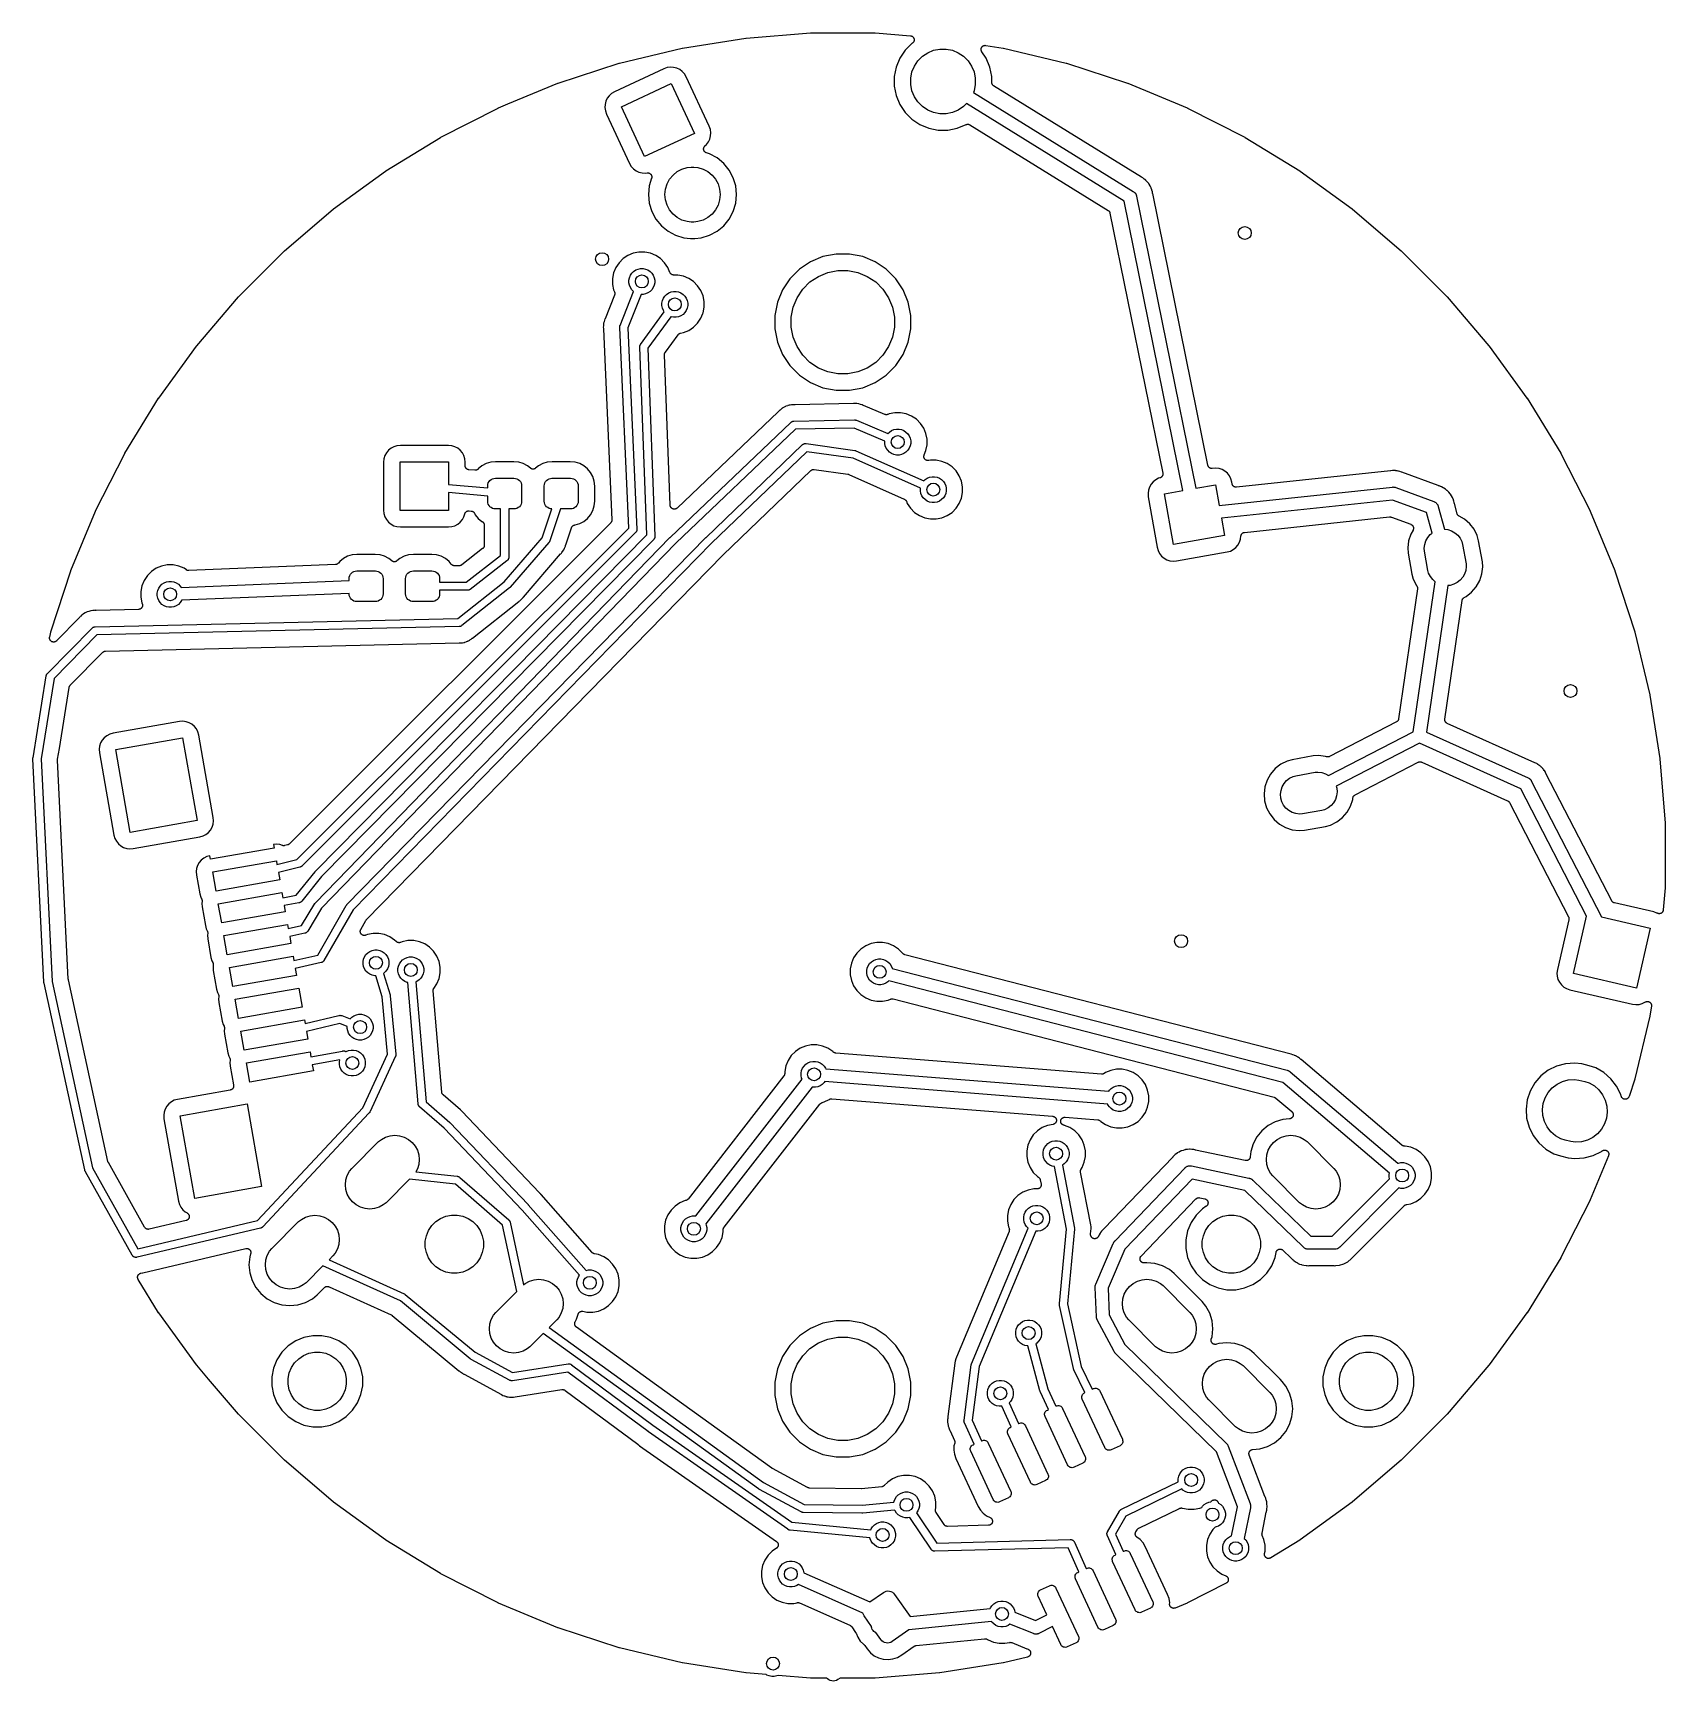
# Model space of a CAD drawing. Extents: x 4.92 to 6.91, y -5.73 to -3.72.
import ezdxf

# ---------------------------------------------------------------- set-up
doc = ezdxf.new("R2010")
doc.units = 0
doc.header["$MEASUREMENT"] = 0
doc.layers.add('BLACK', color=7, linetype='CONTINUOUS')

msp = doc.modelspace()

# ---------------------------------------------------------------- linework, layer by layer
at = {"layer": 'BLACK', "linetype": 'CONTINUOUS'}
for p, q in [((5.7101, -3.741), (5.78747, -3.72875)), ((5.78747, -3.72875), (5.78754, -3.72874)), ((5.78754, -3.72874), (5.7877, -3.72873)), ((5.7877, -3.72873), (5.78786, -3.7287)), ((5.78786, -3.7287), (5.86595, -3.72256)), ((5.86595, -3.72256), (5.86602, -3.72255)), ((5.86602, -3.72255), (5.86618, -3.72256)), ((5.86618, -3.72256), (5.86634, -3.72254)), ((5.86634, -3.72254), (5.94468, -3.72254)), ((5.94468, -3.72254), (5.94475, -3.72254)), ((5.94475, -3.72254), (5.94491, -3.72256)), ((5.94491, -3.72256), (5.94507, -3.72256)), ((5.94507, -3.72256), (5.9878, -3.72592)), ((5.9878, -3.72592), (5.98787, -3.72593)), ((5.98787, -3.72593), (5.98816, -3.72598)), ((5.98816, -3.72598), (5.98844, -3.72601)), ((5.98844, -3.72601), (5.98863, -3.72607)), ((5.98863, -3.72607), (5.98883, -3.72611)), ((5.98883, -3.72611), (5.9891, -3.72622)), ((5.9891, -3.72622), (5.98937, -3.7263)), ((5.98937, -3.7263), (5.98955, -3.7264)), ((5.98955, -3.7264), (5.98974, -3.72648)), ((5.98974, -3.72648), (5.98998, -3.72663)), ((5.98998, -3.72663), (5.99023, -3.72677)), ((5.99023, -3.72677), (5.99038, -3.7269)), ((5.99038, -3.7269), (5.99055, -3.72701)), ((5.99055, -3.72701), (5.99076, -3.72721)), ((5.99076, -3.72721), (5.99098, -3.7274)), ((5.99098, -3.7274), (5.9911, -3.72755)), ((5.9911, -3.72755), (5.99125, -3.7277)), ((5.99125, -3.7277), (5.99141, -3.72793)), ((5.99141, -3.72793), (5.99159, -3.72816)), ((5.99156, -3.73369), (5.99144, -3.73385)), ((5.9917, -3.73344), (5.99156, -3.73369)), ((5.99159, -3.72816), (5.99168, -3.72834)), ((5.99168, -3.72834), (5.9918, -3.7285)), ((5.99186, -3.7332), (5.9917, -3.73344)), ((5.9918, -3.7285), (5.99191, -3.72877)), ((5.99193, -3.73301), (5.99186, -3.7332)), ((5.99191, -3.72877), (5.99204, -3.72902)), ((5.99203, -3.73283), (5.99193, -3.73301)), ((5.99211, -3.73256), (5.99203, -3.73283)), ((5.99204, -3.72902), (5.9921, -3.72921)), ((5.9921, -3.72921), (5.99218, -3.7294)), ((5.99222, -3.73229), (5.99211, -3.73256)), ((5.99218, -3.7294), (5.99224, -3.72968)), ((5.99225, -3.73209), (5.99222, -3.73229)), ((5.99224, -3.72968), (5.99232, -3.72995)), ((5.99231, -3.7319), (5.99225, -3.73209)), ((5.99234, -3.73161), (5.99231, -3.7319)), ((5.99232, -3.72995), (5.99234, -3.73016)), ((5.99234, -3.73016), (5.99238, -3.73036)), ((5.99239, -3.73133), (5.99234, -3.73161)), ((5.99238, -3.73036), (5.99239, -3.73064)), ((5.99239, -3.73064), (5.99241, -3.73093)), ((5.99241, -3.73093), (5.99239, -3.73113)), ((5.99239, -3.73113), (5.99239, -3.73133)), ((5.63355, -3.75937), (5.70972, -3.74108)), ((5.70972, -3.74108), (5.70978, -3.74106)), ((5.70978, -3.74106), (5.70994, -3.74104)), ((5.70994, -3.74104), (5.7101, -3.741)), ((5.97495, -3.75337), (5.97047, -3.76418)), ((5.98144, -3.74365), (5.97495, -3.75337)), ((5.98971, -3.73538), (5.98144, -3.74365)), ((5.99019, -3.73506), (5.98971, -3.73538)), ((5.99041, -3.73488), (5.99019, -3.73506)), ((5.99065, -3.73472), (5.99041, -3.73488)), ((5.99079, -3.73457), (5.99065, -3.73472)), ((5.99094, -3.73444), (5.99079, -3.73457)), ((5.99113, -3.73422), (5.99094, -3.73444)), ((5.99133, -3.73402), (5.99113, -3.73422)), ((5.99144, -3.73385), (5.99133, -3.73402)), ((5.99698, -3.7564), (6.00246, -3.75092)), ((6.00246, -3.75092), (6.00891, -3.74661)), ((6.00891, -3.74661), (6.01608, -3.74364)), ((6.01608, -3.74364), (6.02368, -3.74213)), ((6.02368, -3.74213), (6.03144, -3.74213)), ((6.03144, -3.74213), (6.03904, -3.74364)), ((6.03904, -3.74364), (6.04621, -3.74661)), ((6.04621, -3.74661), (6.05266, -3.75092)), ((6.05266, -3.75092), (6.05814, -3.7564)), ((6.07398, -3.74253), (6.07402, -3.74215)), ((6.07399, -3.74264), (6.07398, -3.74253)), ((6.07398, -3.74275), (6.07399, -3.74264)), ((6.07403, -3.74312), (6.07398, -3.74275)), ((6.07402, -3.74215), (6.07405, -3.74177)), ((6.07406, -3.7435), (6.07403, -3.74312)), ((6.07405, -3.74177), (6.07407, -3.74167)), ((6.07409, -3.74361), (6.07406, -3.7435)), ((6.07407, -3.74167), (6.07409, -3.74156)), ((6.07409, -3.74156), (6.0742, -3.7412)), ((6.07411, -3.74371), (6.07409, -3.74361)), ((6.07423, -3.74408), (6.07411, -3.74371)), ((6.0742, -3.7412), (6.0743, -3.74083)), ((6.07434, -3.74444), (6.07423, -3.74408)), ((6.0743, -3.74083), (6.07435, -3.74073)), ((6.07438, -3.74454), (6.07434, -3.74444)), ((6.07435, -3.74073), (6.07438, -3.74063)), ((6.07438, -3.74063), (6.07456, -3.7403)), ((6.07442, -3.74464), (6.07438, -3.74454)), ((6.07461, -3.74497), (6.07442, -3.74464)), ((6.07456, -3.7403), (6.07473, -3.73995)), ((6.07478, -3.74531), (6.07461, -3.74497)), ((6.07473, -3.73995), (6.0748, -3.73987)), ((6.07482, -3.74537), (6.07478, -3.74531)), ((6.0748, -3.73987), (6.07485, -3.73978)), ((6.08017, -3.75337), (6.07482, -3.74537)), ((6.07485, -3.73978), (6.07509, -3.73948)), ((6.07509, -3.73948), (6.07532, -3.73918)), ((6.07532, -3.73918), (6.0754, -3.73911)), ((6.0754, -3.73911), (6.07547, -3.73903)), ((6.07547, -3.73903), (6.07577, -3.73879)), ((6.07577, -3.73879), (6.07605, -3.73853)), ((6.07605, -3.73853), (6.07615, -3.73848)), ((6.07615, -3.73848), (6.07623, -3.73841)), ((6.07623, -3.73841), (6.07657, -3.73824)), ((6.07657, -3.73824), (6.0769, -3.73804)), ((6.0769, -3.73804), (6.077, -3.73801)), ((6.077, -3.73801), (6.07709, -3.73796)), ((6.07709, -3.73796), (6.07746, -3.73785)), ((6.07746, -3.73785), (6.07782, -3.73773)), ((6.07782, -3.73773), (6.07793, -3.73771)), ((6.07793, -3.73771), (6.07803, -3.73768)), ((6.07803, -3.73768), (6.07841, -3.73764)), ((6.07841, -3.73764), (6.07879, -3.73759)), ((6.07879, -3.73759), (6.07889, -3.7376)), ((6.07889, -3.7376), (6.079, -3.73759)), ((6.079, -3.73759), (6.07938, -3.73763)), ((6.07938, -3.73763), (6.07976, -3.73765)), ((6.07976, -3.73765), (6.10092, -3.741)), ((6.08465, -3.76418), (6.08017, -3.75337)), ((6.10092, -3.741), (6.10099, -3.74101)), ((6.10099, -3.74101), (6.10115, -3.74106)), ((6.10115, -3.74106), (6.10131, -3.74108)), ((6.10131, -3.74108), (6.17748, -3.75937)), ((5.55867, -3.78368), (5.63317, -3.75947)), ((5.68758, -3.76614), (5.62737, -3.79421)), ((5.63317, -3.75947), (5.63323, -3.75945)), ((5.63323, -3.75945), (5.63339, -3.75942)), ((5.63339, -3.75942), (5.63355, -3.75937)), ((5.69153, -3.76475), (5.68758, -3.76614)), ((5.69543, -3.76419), (5.69153, -3.76475)), ((5.69936, -3.76441), (5.69543, -3.76419)), ((5.70318, -3.76538), (5.69936, -3.76441)), ((5.70673, -3.76709), (5.70318, -3.76538)), ((5.70988, -3.76945), (5.70673, -3.76709)), ((5.71251, -3.77238), (5.70988, -3.76945)), ((5.71464, -3.77599), (5.71251, -3.77238)), ((5.97047, -3.76418), (5.96819, -3.77565)), ((5.98819, -3.77762), (5.9897, -3.77001)), ((5.9897, -3.77001), (5.99267, -3.76285)), ((5.99267, -3.76285), (5.99698, -3.7564)), ((6.05814, -3.7564), (6.06245, -3.76285)), ((6.06245, -3.76285), (6.06542, -3.77001)), ((6.06542, -3.77001), (6.06693, -3.77762)), ((6.08693, -3.77565), (6.08465, -3.76418)), ((6.17748, -3.75937), (6.17755, -3.75938)), ((6.17755, -3.75938), (6.1777, -3.75944)), ((6.1777, -3.75944), (6.17786, -3.75947)), ((6.17786, -3.75947), (6.25236, -3.78368)), ((5.49742, -3.80903), (5.5583, -3.78381)), ((5.5583, -3.78381), (5.55836, -3.78379)), ((5.55836, -3.78379), (5.55852, -3.78374)), ((5.55852, -3.78374), (5.55867, -3.78368)), ((5.63565, -3.81255), (5.6963, -3.78427)), ((5.6963, -3.78427), (5.72459, -3.84493)), ((5.74272, -3.8362), (5.71464, -3.77599)), ((5.96819, -3.77565), (5.96819, -3.78734)), ((5.96819, -3.78734), (5.97047, -3.79881)), ((5.98819, -3.78537), (5.98819, -3.77762)), ((5.9897, -3.79298), (5.98819, -3.78537)), ((5.99267, -3.80014), (5.9897, -3.79298)), ((6.06542, -3.79298), (6.06454, -3.7951)), ((6.06693, -3.78537), (6.06542, -3.79298)), ((6.06693, -3.77762), (6.06693, -3.78537)), ((6.08693, -3.78265), (6.08693, -3.77565)), ((6.08694, -3.78271), (6.08693, -3.78265)), ((6.08693, -3.78277), (6.08694, -3.78271)), ((6.08698, -3.7832), (6.08693, -3.78277)), ((6.08702, -3.78362), (6.08698, -3.7832)), ((6.08704, -3.78368), (6.08702, -3.78362)), ((6.08705, -3.78374), (6.08704, -3.78368)), ((6.08718, -3.78415), (6.08705, -3.78374)), ((6.08731, -3.78455), (6.08718, -3.78415)), ((6.08734, -3.78461), (6.08731, -3.78455)), ((6.08736, -3.78467), (6.08734, -3.78461)), ((6.08757, -3.78504), (6.08736, -3.78467)), ((6.08776, -3.78541), (6.08757, -3.78504)), ((6.08781, -3.78546), (6.08776, -3.78541)), ((6.08784, -3.78552), (6.08781, -3.78546)), ((6.08811, -3.78584), (6.08784, -3.78552)), ((6.08838, -3.78617), (6.08811, -3.78584)), ((6.08843, -3.78621), (6.08838, -3.78617)), ((6.08847, -3.78626), (6.08843, -3.78621)), ((6.08881, -3.78652), (6.08847, -3.78626)), ((6.08913, -3.78679), (6.08881, -3.78652)), ((6.08919, -3.78682), (6.08913, -3.78679)), ((6.08924, -3.78686), (6.08919, -3.78682)), ((6.0893, -3.7869), (6.08924, -3.78686)), ((6.26924, -3.89816), (6.0893, -3.7869)), ((6.25236, -3.78368), (6.25242, -3.7837)), ((6.25242, -3.7837), (6.25257, -3.78377)), ((6.25257, -3.78377), (6.25272, -3.78381)), ((6.25272, -3.78381), (6.3251, -3.81379)), ((5.41577, -3.84952), (5.48557, -3.81396)), ((5.48557, -3.81396), (5.48563, -3.81393)), ((5.48563, -3.81393), (5.48578, -3.81387)), ((5.48578, -3.81387), (5.48593, -3.81379)), ((5.48593, -3.81379), (5.49742, -3.80903)), ((5.61578, -3.8095), (5.61557, -3.81343)), ((5.61557, -3.81343), (5.61613, -3.81733)), ((5.61676, -3.80568), (5.61578, -3.8095)), ((5.61847, -3.80213), (5.61676, -3.80568)), ((5.62083, -3.79898), (5.61847, -3.80213)), ((5.62376, -3.79635), (5.62083, -3.79898)), ((5.62737, -3.79421), (5.62376, -3.79635)), ((5.66393, -3.87321), (5.63565, -3.81255)), ((5.97047, -3.79881), (5.97495, -3.80962)), ((5.97495, -3.80962), (5.98144, -3.81934)), ((5.99698, -3.80659), (5.99267, -3.80014)), ((6.00246, -3.81208), (5.99698, -3.80659)), ((6.00891, -3.81639), (6.00246, -3.81208)), ((6.05266, -3.81208), (6.04621, -3.81639)), ((6.05624, -3.80849), (6.05266, -3.81208)), ((6.24847, -3.92735), (6.05624, -3.80849)), ((6.06454, -3.7951), (6.25943, -3.91561)), ((6.3251, -3.81379), (6.32516, -3.81382)), ((6.32516, -3.81382), (6.3253, -3.8139)), ((6.3253, -3.8139), (6.32545, -3.81396)), ((6.32545, -3.81396), (6.39525, -3.84952)), ((5.61613, -3.81733), (5.61751, -3.82128)), ((5.61751, -3.82128), (5.64559, -3.88149)), ((5.98144, -3.81934), (5.98971, -3.82761)), ((5.98971, -3.82761), (5.99944, -3.83411)), ((5.99944, -3.83411), (6.01024, -3.83858)), ((6.01608, -3.81935), (6.00891, -3.81639)), ((6.02368, -3.82087), (6.01608, -3.81935)), ((6.03144, -3.82087), (6.02368, -3.82087)), ((6.03904, -3.81935), (6.03144, -3.82087)), ((6.04621, -3.81639), (6.03904, -3.81935)), ((6.04488, -3.83858), (6.05569, -3.8341)), ((6.05569, -3.8341), (6.05576, -3.83408)), ((6.05576, -3.83408), (6.05612, -3.83397)), ((6.05612, -3.83397), (6.05647, -3.83385)), ((6.05647, -3.83385), (6.05659, -3.83384)), ((6.05659, -3.83384), (6.05669, -3.83381)), ((6.05669, -3.83381), (6.05707, -3.83378)), ((6.05707, -3.83378), (6.05744, -3.83373)), ((6.05744, -3.83373), (6.05755, -3.83373)), ((6.05755, -3.83373), (6.05767, -3.83372)), ((6.05767, -3.83372), (6.05804, -3.83377)), ((6.05804, -3.83377), (6.05842, -3.83379)), ((6.05842, -3.83379), (6.05852, -3.83382)), ((6.05852, -3.83382), (6.05864, -3.83383)), ((6.05864, -3.83383), (6.05899, -3.83394)), ((6.05899, -3.83394), (6.05936, -3.83404)), ((6.05936, -3.83404), (6.05946, -3.83409)), ((6.05946, -3.83409), (6.05957, -3.83413)), ((6.05957, -3.83413), (6.0599, -3.83431)), ((5.34864, -3.89064), (5.41543, -3.84971)), ((5.41543, -3.84971), (5.41549, -3.84968)), ((5.41549, -3.84968), (5.41564, -3.84961)), ((5.41564, -3.84961), (5.41577, -3.84952)), ((5.72459, -3.84493), (5.66393, -3.87321)), ((5.74177, -3.85535), (5.74347, -3.8518)), ((5.74411, -3.84015), (5.74272, -3.8362)), ((5.74347, -3.8518), (5.74445, -3.84798)), ((5.74467, -3.84405), (5.74411, -3.84015)), ((5.74445, -3.84798), (5.74467, -3.84405)), ((6.01024, -3.83858), (6.02171, -3.84087)), ((6.02171, -3.84087), (6.03341, -3.84087)), ((6.03341, -3.84087), (6.04488, -3.83858)), ((6.0599, -3.83431), (6.06023, -3.83447)), ((6.06023, -3.83447), (6.22875, -3.93867)), ((6.39525, -3.84952), (6.39531, -3.84955)), ((6.39531, -3.84955), (6.39545, -3.84964)), ((6.39545, -3.84964), (6.39559, -3.84971)), ((6.39559, -3.84971), (6.46238, -3.89064)), ((5.7359, -3.8636), (5.73592, -3.86348)), ((5.73591, -3.86397), (5.7359, -3.8636)), ((5.73591, -3.86434), (5.73591, -3.86397)), ((5.73593, -3.86446), (5.73591, -3.86434)), ((5.73592, -3.86336), (5.73599, -3.863)), ((5.73592, -3.86348), (5.73592, -3.86336)), ((5.73594, -3.86458), (5.73593, -3.86446)), ((5.73602, -3.86493), (5.73594, -3.86458)), ((5.73599, -3.863), (5.73605, -3.86264)), ((5.73609, -3.8653), (5.73602, -3.86493)), ((5.73605, -3.86264), (5.73609, -3.86252)), ((5.73609, -3.86252), (5.73611, -3.86241)), ((5.73614, -3.86541), (5.73609, -3.8653)), ((5.73611, -3.86241), (5.73626, -3.86207)), ((5.73616, -3.86552), (5.73614, -3.86541)), ((5.73632, -3.86586), (5.73616, -3.86552)), ((5.73626, -3.86207), (5.73638, -3.86172)), ((5.73645, -3.8662), (5.73632, -3.86586)), ((5.73638, -3.86172), (5.73645, -3.86162)), ((5.73645, -3.86162), (5.73649, -3.86151)), ((5.73652, -3.8663), (5.73645, -3.8662)), ((5.73649, -3.86151), (5.7367, -3.8612)), ((5.73657, -3.86641), (5.73652, -3.8663)), ((5.73679, -3.86671), (5.73657, -3.86641)), ((5.7367, -3.8612), (5.73689, -3.86089)), ((5.73699, -3.86702), (5.73679, -3.86671)), ((5.73689, -3.86089), (5.73697, -3.8608)), ((5.73697, -3.8608), (5.73704, -3.8607)), ((5.73707, -3.8671), (5.73699, -3.86702)), ((5.73704, -3.8607), (5.7373, -3.86044)), ((5.73714, -3.8672), (5.73707, -3.8671)), ((5.73741, -3.86745), (5.73714, -3.8672)), ((5.7373, -3.86044), (5.73755, -3.86017)), ((5.73767, -3.86772), (5.73741, -3.86745)), ((5.73755, -3.86017), (5.73941, -3.8585)), ((5.73777, -3.86778), (5.73767, -3.86772)), ((5.73786, -3.86787), (5.73777, -3.86778)), ((5.73817, -3.86806), (5.73786, -3.86787)), ((5.73847, -3.86827), (5.73817, -3.86806)), ((5.73859, -3.86832), (5.73847, -3.86827)), ((5.73869, -3.86838), (5.73859, -3.86832)), ((5.73903, -3.86851), (5.73869, -3.86838)), ((5.73937, -3.86865), (5.73903, -3.86851)), ((5.73944, -3.86867), (5.73937, -3.86865)), ((5.73941, -3.8585), (5.74177, -3.85535)), ((5.74294, -3.86974), (5.73944, -3.86867)), ((5.75223, -3.8747), (5.74294, -3.86974)), ((5.28494, -3.9369), (5.34832, -3.89086)), ((5.34832, -3.89086), (5.34837, -3.89082)), ((5.34837, -3.89082), (5.34851, -3.89074)), ((5.34851, -3.89074), (5.34864, -3.89064)), ((5.64559, -3.88149), (5.64772, -3.8851)), ((5.64772, -3.8851), (5.65035, -3.88803)), ((5.65035, -3.88803), (5.65351, -3.89039)), ((5.65351, -3.89039), (5.65706, -3.8921)), ((5.65706, -3.8921), (5.66087, -3.89307)), ((5.66087, -3.89307), (5.66481, -3.89329)), ((5.66481, -3.89329), (5.66709, -3.89296)), ((5.66709, -3.89296), (5.66716, -3.89295)), ((5.66716, -3.89295), (5.66725, -3.89295)), ((5.66725, -3.89295), (5.66735, -3.89293)), ((5.66735, -3.89293), (5.66774, -3.89294)), ((5.66774, -3.89294), (5.66813, -3.89293)), ((5.66813, -3.89293), (5.66823, -3.89294)), ((5.66823, -3.89294), (5.66832, -3.89294)), ((5.66832, -3.89294), (5.66871, -3.89302)), ((5.66871, -3.89302), (5.66909, -3.89309)), ((5.66909, -3.89309), (5.66918, -3.89312)), ((5.66918, -3.89312), (5.66928, -3.89314)), ((5.66928, -3.89314), (5.66964, -3.89329)), ((5.66964, -3.89329), (5.67001, -3.89343)), ((5.67001, -3.89343), (5.67009, -3.89348)), ((5.67009, -3.89348), (5.67018, -3.89352)), ((5.67018, -3.89352), (5.6705, -3.89374)), ((5.6705, -3.89374), (5.67084, -3.89395)), ((5.67084, -3.89395), (5.67091, -3.89401)), ((5.67091, -3.89401), (5.67099, -3.89407)), ((5.67099, -3.89407), (5.67126, -3.89434)), ((5.67126, -3.89434), (5.67155, -3.89461)), ((5.6986, -3.89559), (5.7037, -3.89141)), ((5.7037, -3.89141), (5.70951, -3.8883)), ((5.70951, -3.8883), (5.71582, -3.88639)), ((5.71582, -3.88639), (5.72074, -3.88591)), ((5.72074, -3.88591), (5.72402, -3.88591)), ((5.72402, -3.88591), (5.72894, -3.88639)), ((5.72894, -3.88639), (5.73525, -3.8883)), ((5.73525, -3.8883), (5.74106, -3.89141)), ((5.74106, -3.89141), (5.74616, -3.89559)), ((5.76037, -3.88138), (5.75223, -3.8747)), ((5.76705, -3.88952), (5.76037, -3.88138)), ((5.77201, -3.89881), (5.76705, -3.88952)), ((6.46238, -3.89064), (6.46244, -3.89068)), ((6.46244, -3.89068), (6.46257, -3.89078)), ((6.46257, -3.89078), (6.46271, -3.89086)), ((6.46271, -3.89086), (6.52608, -3.9369)), ((5.66969, -3.90889), (5.66866, -3.91937)), ((5.67258, -3.89937), (5.66969, -3.90889)), ((5.67155, -3.89461), (5.6716, -3.89469)), ((5.6716, -3.89469), (5.67167, -3.89476)), ((5.67167, -3.89476), (5.67189, -3.89509)), ((5.67189, -3.89509), (5.67212, -3.8954)), ((5.67212, -3.8954), (5.67216, -3.89549)), ((5.67216, -3.89549), (5.67221, -3.89557)), ((5.67221, -3.89557), (5.67236, -3.89594)), ((5.67236, -3.89594), (5.67252, -3.89629)), ((5.67252, -3.89629), (5.67255, -3.89639)), ((5.67255, -3.89639), (5.67258, -3.89648)), ((5.67258, -3.89648), (5.67266, -3.89686)), ((5.6726, -3.89927), (5.67258, -3.89937)), ((5.67263, -3.89918), (5.6726, -3.89927)), ((5.67269, -3.89879), (5.67263, -3.89918)), ((5.67266, -3.89686), (5.67275, -3.89724)), ((5.67277, -3.89841), (5.67269, -3.89879)), ((5.67275, -3.89724), (5.67275, -3.89734)), ((5.67275, -3.89734), (5.67277, -3.89743)), ((5.67277, -3.89743), (5.67277, -3.89783)), ((5.67277, -3.89783), (5.67278, -3.89822)), ((5.67278, -3.89822), (5.67277, -3.89831)), ((5.67277, -3.89831), (5.67277, -3.89841)), ((5.68875, -3.91937), (5.6894, -3.91281)), ((5.6894, -3.91281), (5.69131, -3.9065)), ((5.69131, -3.9065), (5.69442, -3.90069)), ((5.69442, -3.90069), (5.6986, -3.89559)), ((5.74616, -3.89559), (5.75034, -3.90069)), ((5.75034, -3.90069), (5.75345, -3.9065)), ((5.75345, -3.9065), (5.75536, -3.91281)), ((5.75536, -3.91281), (5.75601, -3.91937)), ((5.77507, -3.90889), (5.77201, -3.89881)), ((5.7761, -3.91937), (5.77507, -3.90889)), ((6.26936, -3.89821), (6.26924, -3.89816)), ((6.26947, -3.89829), (6.26936, -3.89821)), ((6.26953, -3.89832), (6.26947, -3.89829)), ((6.27098, -3.89909), (6.26953, -3.89832)), ((6.27271, -3.9005), (6.27098, -3.89909)), ((6.27275, -3.90052), (6.27271, -3.9005)), ((6.27278, -3.90055), (6.27275, -3.90052)), ((6.27283, -3.9006), (6.27278, -3.90055)), ((6.27461, -3.90195), (6.27283, -3.9006)), ((6.27462, -3.90197), (6.27461, -3.90195)), ((6.2749, -3.90223), (6.27462, -3.90197)), ((6.27516, -3.9025), (6.2749, -3.90223)), ((6.27522, -3.90254), (6.27516, -3.9025)), ((6.27524, -3.90256), (6.27522, -3.90254)), ((6.27666, -3.90428), (6.27524, -3.90256)), ((6.27669, -3.90431), (6.27666, -3.90428)), ((6.27672, -3.90434), (6.27669, -3.90431)), ((6.27676, -3.9044), (6.27672, -3.90434)), ((6.27824, -3.90607), (6.27676, -3.9044)), ((6.27825, -3.90609), (6.27824, -3.90607)), ((6.27847, -3.9064), (6.27825, -3.90609)), ((6.27868, -3.90671), (6.27847, -3.9064)), ((6.27872, -3.90677), (6.27868, -3.90671)), ((6.27874, -3.90679), (6.27872, -3.90677)), ((6.2798, -3.90875), (6.27874, -3.90679)), ((6.27982, -3.90879), (6.2798, -3.90875)), ((6.27984, -3.90883), (6.27982, -3.90879)), ((6.27987, -3.90889), (6.27984, -3.90883)), ((6.28099, -3.91082), (6.27987, -3.90889)), ((6.281, -3.91084), (6.28099, -3.91082)), ((6.28116, -3.91119), (6.281, -3.91084)), ((6.2813, -3.91154), (6.28116, -3.91119)), ((6.28133, -3.9116), (6.2813, -3.91154)), ((6.28135, -3.91162), (6.28133, -3.9116)), ((6.282, -3.91375), (6.28135, -3.91162)), ((6.28202, -3.91379), (6.282, -3.91375)), ((6.28203, -3.91384), (6.28202, -3.91379)), ((6.28205, -3.9139), (6.28203, -3.91384)), ((6.28277, -3.91601), (6.28205, -3.9139)), ((5.66866, -3.91937), (5.66969, -3.92985)), ((5.66969, -3.92985), (5.67275, -3.93993)), ((5.6894, -3.92593), (5.68875, -3.91937)), ((5.69131, -3.93224), (5.6894, -3.92593)), ((5.69442, -3.93805), (5.69131, -3.93224)), ((5.75345, -3.93224), (5.75034, -3.93805)), ((5.75536, -3.92593), (5.75345, -3.93224)), ((5.75601, -3.91937), (5.75536, -3.92593)), ((5.77201, -3.93993), (5.77507, -3.92985)), ((5.77507, -3.92985), (5.7761, -3.91937)), ((6.32, -4.27976), (6.24847, -3.92735)), ((6.25943, -3.91561), (6.25988, -3.91585)), ((6.25988, -3.91585), (6.26039, -3.91626)), ((6.26039, -3.91626), (6.26091, -3.91665)), ((6.26091, -3.91665), (6.26099, -3.91675)), ((6.26099, -3.91675), (6.26108, -3.91682)), ((6.26108, -3.91682), (6.2615, -3.91733)), ((6.2615, -3.91733), (6.26193, -3.91782)), ((6.26193, -3.91782), (6.26199, -3.91792)), ((6.26199, -3.91792), (6.26207, -3.91802)), ((6.26207, -3.91802), (6.26238, -3.91859)), ((6.26238, -3.91859), (6.26271, -3.91916)), ((6.26271, -3.91916), (6.26275, -3.91928)), ((6.26275, -3.91928), (6.26281, -3.91938)), ((6.26281, -3.91938), (6.263, -3.92001)), ((6.263, -3.92001), (6.26321, -3.92062)), ((6.26321, -3.92062), (6.26328, -3.92113)), ((6.26328, -3.92113), (6.33551, -4.27703)), ((6.28299, -3.91764), (6.28277, -3.91601)), ((6.28302, -3.91777), (6.28299, -3.91764)), ((6.28303, -3.9179), (6.28302, -3.91777)), ((6.28305, -3.91797), (6.28303, -3.9179)), ((6.35024, -4.24905), (6.28305, -3.91797)), ((5.22507, -3.98802), (5.28463, -3.93715)), ((5.28463, -3.93715), (5.28469, -3.9371)), ((5.28469, -3.9371), (5.28482, -3.93701)), ((5.28482, -3.93701), (5.28494, -3.9369)), ((5.67275, -3.93993), (5.67771, -3.94922)), ((5.67771, -3.94922), (5.68439, -3.95736)), ((5.6986, -3.94315), (5.69442, -3.93805)), ((5.7037, -3.94733), (5.6986, -3.94315)), ((5.70951, -3.95044), (5.7037, -3.94733)), ((5.71582, -3.95235), (5.70951, -3.95044)), ((5.72074, -3.95284), (5.71582, -3.95235)), ((5.72402, -3.95284), (5.72074, -3.95284)), ((5.72894, -3.95235), (5.72402, -3.95284)), ((5.73525, -3.95044), (5.72894, -3.95235)), ((5.74106, -3.94733), (5.73525, -3.95044)), ((5.74616, -3.94315), (5.74106, -3.94733)), ((5.75034, -3.93805), (5.74616, -3.94315)), ((5.76037, -3.95736), (5.76705, -3.94922)), ((5.76705, -3.94922), (5.77201, -3.93993)), ((6.22875, -3.93867), (6.22881, -3.93871)), ((6.22881, -3.93871), (6.22885, -3.93874)), ((6.22885, -3.93874), (6.2289, -3.93876)), ((6.2289, -3.93876), (6.22924, -3.93904)), ((6.22924, -3.93904), (6.22958, -3.93931)), ((6.22958, -3.93931), (6.22961, -3.93935)), ((6.22961, -3.93935), (6.22966, -3.93938)), ((6.22966, -3.93938), (6.22993, -3.93972)), ((6.22993, -3.93972), (6.23022, -3.94005)), ((6.23022, -3.94005), (6.23024, -3.94009)), ((6.23024, -3.94009), (6.23028, -3.94013)), ((6.23028, -3.94013), (6.23048, -3.94052)), ((6.23048, -3.94052), (6.2307, -3.9409)), ((6.2307, -3.9409), (6.23071, -3.94095)), ((6.23071, -3.94095), (6.23074, -3.94099)), ((6.23074, -3.94099), (6.23087, -3.94141)), ((6.23087, -3.94141), (6.231, -3.94182)), ((6.231, -3.94182), (6.23101, -3.94188)), ((6.23101, -3.94188), (6.23102, -3.94193)), ((6.23102, -3.94193), (6.29533, -4.25876)), ((6.52608, -3.9369), (6.52614, -3.93694)), ((6.52614, -3.93694), (6.52626, -3.93705)), ((6.52626, -3.93705), (6.52639, -3.93715)), ((6.52639, -3.93715), (6.58596, -3.98802)), ((5.68439, -3.95736), (5.69253, -3.96404)), ((5.69253, -3.96404), (5.70182, -3.969)), ((5.70182, -3.969), (5.7119, -3.97206)), ((5.7119, -3.97206), (5.71975, -3.97284)), ((5.71975, -3.97284), (5.72501, -3.97284)), ((5.72501, -3.97284), (5.73286, -3.97206)), ((5.73286, -3.97206), (5.74294, -3.969)), ((5.74294, -3.969), (5.75223, -3.96404)), ((5.75223, -3.96404), (5.76037, -3.95736)), ((5.16939, -4.04368), (5.22478, -3.98829)), ((5.22478, -3.98829), (5.22483, -3.98824)), ((5.22483, -3.98824), (5.22496, -3.98814)), ((5.22496, -3.98814), (5.22507, -3.98802)), ((5.6437, -3.99352), (5.63784, -3.99743)), ((5.6502, -3.99082), (5.6437, -3.99352)), ((5.65711, -3.98945), (5.6502, -3.99082)), ((5.66415, -3.98945), (5.65711, -3.98945)), ((5.67106, -3.99082), (5.66415, -3.98945)), ((5.67756, -3.99352), (5.67106, -3.99082)), ((5.68342, -3.99743), (5.67756, -3.99352)), ((5.89734, -3.99181), (5.8813, -3.995)), ((5.91369, -3.99181), (5.89734, -3.99181)), ((5.92972, -3.995), (5.91369, -3.99181)), ((6.58596, -3.98802), (6.58601, -3.98807)), ((6.58601, -3.98807), (6.58612, -3.98818)), ((6.58612, -3.98818), (6.58624, -3.98829)), ((6.58624, -3.98829), (6.64164, -4.04368)), ((5.62626, -4.01477), (5.62488, -4.02168)), ((5.62895, -4.00826), (5.62626, -4.01477)), ((5.63286, -4.00241), (5.62895, -4.00826)), ((5.63784, -3.99743), (5.63286, -4.00241)), ((5.6484, -4.01516), (5.65059, -4.01296)), ((5.65059, -4.01296), (5.65317, -4.01124)), ((5.65317, -4.01124), (5.65604, -4.01005)), ((5.65604, -4.01005), (5.65908, -4.00945)), ((5.65908, -4.00945), (5.66218, -4.00945)), ((5.66218, -4.00945), (5.66522, -4.01005)), ((5.66522, -4.01005), (5.66809, -4.01124)), ((5.66809, -4.01124), (5.67067, -4.01296)), ((5.67067, -4.01296), (5.67286, -4.01516)), ((5.6884, -4.00241), (5.68342, -3.99743)), ((5.69231, -4.00826), (5.6884, -4.00241)), ((5.69482, -4.01431), (5.69231, -4.00826)), ((5.69504, -4.01473), (5.69482, -4.01431)), ((5.69525, -4.01514), (5.69504, -4.01473)), ((5.85261, -4.01034), (5.84105, -4.0219)), ((5.8662, -4.00126), (5.85261, -4.01034)), ((5.8813, -3.995), (5.8662, -4.00126)), ((5.87567, -4.01898), (5.88714, -4.01423)), ((5.88714, -4.01423), (5.89931, -4.01181)), ((5.89931, -4.01181), (5.91172, -4.01181)), ((5.91172, -4.01181), (5.92389, -4.01423)), ((5.92389, -4.01423), (5.93535, -4.01898)), ((5.94482, -4.00126), (5.92972, -3.995)), ((5.95842, -4.01034), (5.94482, -4.00126)), ((5.96998, -4.0219), (5.95842, -4.01034)), ((5.62488, -4.02168), (5.62488, -4.02872)), ((5.62488, -4.02872), (5.62626, -4.03562)), ((5.64488, -4.02365), (5.64549, -4.0206)), ((5.64488, -4.02675), (5.64488, -4.02365)), ((5.64549, -4.02979), (5.64488, -4.02675)), ((5.64549, -4.0206), (5.64667, -4.01774)), ((5.64667, -4.03266), (5.64549, -4.02979)), ((5.64667, -4.01774), (5.6484, -4.01516)), ((5.6484, -4.03524), (5.64667, -4.03266)), ((5.67286, -4.01516), (5.67459, -4.01774)), ((5.67459, -4.03266), (5.67286, -4.03524)), ((5.67459, -4.01774), (5.67577, -4.0206)), ((5.67577, -4.02979), (5.67459, -4.03266)), ((5.67577, -4.0206), (5.67638, -4.02365)), ((5.67638, -4.02675), (5.67577, -4.02979)), ((5.67638, -4.02365), (5.67638, -4.02675)), ((5.69527, -4.01516), (5.69525, -4.01514)), ((5.69528, -4.01518), (5.69527, -4.01516)), ((5.69557, -4.01554), (5.69528, -4.01518)), ((5.69586, -4.0159), (5.69557, -4.01554)), ((5.69588, -4.01591), (5.69586, -4.0159)), ((5.69589, -4.01593), (5.69588, -4.01591)), ((5.69625, -4.01623), (5.69589, -4.01593)), ((5.69661, -4.01653), (5.69625, -4.01623)), ((5.69663, -4.01654), (5.69661, -4.01653)), ((5.69665, -4.01655), (5.69663, -4.01654)), ((5.69706, -4.01677), (5.69665, -4.01655)), ((5.69747, -4.017), (5.69706, -4.01677)), ((5.69749, -4.017), (5.69747, -4.017)), ((5.69751, -4.01701), (5.69749, -4.017)), ((5.69795, -4.01715), (5.69751, -4.01701)), ((5.6984, -4.01729), (5.69795, -4.01715)), ((5.69842, -4.01729), (5.6984, -4.01729)), ((5.69844, -4.0173), (5.69842, -4.01729)), ((5.6989, -4.01735), (5.69844, -4.0173)), ((5.69937, -4.0174), (5.6989, -4.01735)), ((5.69941, -4.0174), (5.69937, -4.0174)), ((5.69944, -4.0174), (5.69941, -4.0174)), ((5.69941, -4.0174), (5.69941, -4.0174)), ((5.69941, -4.0174), (5.69941, -4.0174)), ((5.70431, -4.0174), (5.69944, -4.0174)), ((5.71121, -4.01878), (5.70431, -4.0174)), ((5.71772, -4.02147), (5.71121, -4.01878)), ((5.72358, -4.02538), (5.71772, -4.02147)), ((5.72855, -4.03036), (5.72358, -4.02538)), ((5.73247, -4.03622), (5.72855, -4.03036)), ((5.84105, -4.0219), (5.83197, -4.03549)), ((5.84969, -4.04497), (5.85658, -4.03465)), ((5.85658, -4.03465), (5.86536, -4.02587)), ((5.86536, -4.02587), (5.87567, -4.01898)), ((5.93535, -4.01898), (5.94567, -4.02587)), ((5.94567, -4.02587), (5.95444, -4.03465)), ((5.95444, -4.03465), (5.96133, -4.04497)), ((5.97906, -4.03549), (5.96998, -4.0219)), ((5.11825, -4.10353), (5.16912, -4.04396)), ((5.16912, -4.04396), (5.16917, -4.04391)), ((5.16917, -4.04391), (5.16929, -4.0438)), ((5.16929, -4.0438), (5.16939, -4.04368)), ((5.62725, -4.04172), (5.6158, -4.07056)), ((5.62626, -4.03562), (5.62722, -4.03796)), ((5.62722, -4.03796), (5.62725, -4.03803)), ((5.62725, -4.03803), (5.62737, -4.03844)), ((5.62737, -4.04131), (5.62725, -4.04172)), ((5.62737, -4.03844), (5.6275, -4.03884)), ((5.6275, -4.04091), (5.62737, -4.04131)), ((5.6275, -4.03884), (5.6275, -4.0389)), ((5.6275, -4.0389), (5.62752, -4.03897)), ((5.62752, -4.04078), (5.6275, -4.04084)), ((5.6275, -4.04084), (5.6275, -4.04091)), ((5.62752, -4.03897), (5.62756, -4.03939)), ((5.62756, -4.04036), (5.62752, -4.04078)), ((5.62756, -4.03939), (5.6276, -4.03981)), ((5.6276, -4.03994), (5.62756, -4.04036)), ((5.6276, -4.03981), (5.6276, -4.03987)), ((5.6276, -4.03987), (5.6276, -4.03994)), ((5.63407, -4.07874), (5.65051, -4.03735)), ((5.65967, -4.04094), (5.64355, -4.08154)), ((5.65051, -4.03735), (5.6484, -4.03524)), ((5.66218, -4.04094), (5.65967, -4.04094)), ((5.66522, -4.04034), (5.66218, -4.04094)), ((5.66809, -4.03915), (5.66522, -4.04034)), ((5.67067, -4.03743), (5.66809, -4.03915)), ((5.67286, -4.03524), (5.67067, -4.03743)), ((5.68504, -4.0516), (5.68564, -4.04856)), ((5.68504, -4.0547), (5.68504, -4.0516)), ((5.68564, -4.05774), (5.68504, -4.0547)), ((5.68564, -4.04856), (5.68683, -4.04569)), ((5.68683, -4.04569), (5.68856, -4.04311)), ((5.68856, -4.04311), (5.69075, -4.04092)), ((5.69075, -4.04092), (5.69333, -4.03919)), ((5.69333, -4.03919), (5.69619, -4.03801)), ((5.69619, -4.03801), (5.69924, -4.0374)), ((5.69924, -4.0374), (5.70234, -4.0374)), ((5.70234, -4.0374), (5.70538, -4.03801)), ((5.70538, -4.03801), (5.70825, -4.03919)), ((5.70825, -4.03919), (5.71083, -4.04092)), ((5.71083, -4.04092), (5.71302, -4.04311)), ((5.71302, -4.04311), (5.71474, -4.04569)), ((5.71474, -4.04569), (5.71593, -4.04856)), ((5.71593, -4.04856), (5.71654, -4.0516)), ((5.71654, -4.0547), (5.71593, -4.05774)), ((5.71654, -4.0516), (5.71654, -4.0547)), ((5.73516, -4.04272), (5.73247, -4.03622)), ((5.73654, -4.04963), (5.73516, -4.04272)), ((5.73654, -4.05667), (5.73654, -4.04963)), ((5.82571, -4.0506), (5.82252, -4.06663)), ((5.83197, -4.03549), (5.82571, -4.0506)), ((5.84494, -4.05643), (5.84969, -4.04497)), ((5.96133, -4.04497), (5.96608, -4.05643)), ((5.98531, -4.0506), (5.97906, -4.03549)), ((5.9885, -4.06663), (5.98531, -4.0506)), ((6.64164, -4.04368), (6.64168, -4.04373)), ((6.64168, -4.04373), (6.64179, -4.04385)), ((6.64179, -4.04385), (6.6419, -4.04396)), ((6.6419, -4.04396), (6.69278, -4.10353)), ((5.61451, -4.07426), (5.61395, -4.07618)), ((5.61453, -4.07418), (5.61451, -4.07422)), ((5.61451, -4.07422), (5.61451, -4.07426)), ((5.61455, -4.07411), (5.61453, -4.07418)), ((5.61504, -4.07217), (5.61455, -4.07411)), ((5.61566, -4.07087), (5.61504, -4.07217)), ((5.61571, -4.07075), (5.61566, -4.07087)), ((5.61577, -4.07063), (5.61571, -4.07075)), ((5.6158, -4.07056), (5.61577, -4.07063)), ((5.65904, -4.10218), (5.688, -4.06236)), ((5.69594, -4.06819), (5.66797, -4.10664)), ((5.68683, -4.06061), (5.68564, -4.05774)), ((5.688, -4.06236), (5.68683, -4.06061)), ((5.69619, -4.06829), (5.69594, -4.06819)), ((5.69924, -4.0689), (5.69619, -4.06829)), ((5.70234, -4.0689), (5.69924, -4.0689)), ((5.70538, -4.06829), (5.70234, -4.0689)), ((5.70825, -4.06711), (5.70538, -4.06829)), ((5.71083, -4.06538), (5.70825, -4.06711)), ((5.71302, -4.06319), (5.71083, -4.06538)), ((5.71474, -4.06061), (5.71302, -4.06319)), ((5.71593, -4.05774), (5.71474, -4.06061)), ((5.72855, -4.07594), (5.73247, -4.07008)), ((5.73247, -4.07008), (5.73489, -4.06422)), ((5.73489, -4.06422), (5.73516, -4.06358)), ((5.73489, -4.06422), (5.73489, -4.06422)), ((5.73516, -4.06358), (5.73654, -4.05667)), ((5.82252, -4.06663), (5.82252, -4.08298)), ((5.84252, -4.0686), (5.84494, -4.05643)), ((5.84252, -4.08101), (5.84252, -4.0686)), ((5.96608, -4.05643), (5.9685, -4.0686)), ((5.9685, -4.0686), (5.9685, -4.08101)), ((5.9885, -4.08298), (5.9885, -4.06663)), ((5.61371, -4.07908), (5.61354, -4.08108)), ((5.61354, -4.08108), (5.6137, -4.0825)), ((5.6137, -4.0825), (5.61371, -4.08257)), ((5.61372, -4.079), (5.61371, -4.07904)), ((5.61371, -4.07904), (5.61371, -4.07908)), ((5.61371, -4.08257), (5.61371, -4.08271)), ((5.61371, -4.08271), (5.61373, -4.08284)), ((5.61383, -4.07688), (5.61372, -4.07893)), ((5.61372, -4.07893), (5.61372, -4.079)), ((5.61373, -4.08284), (5.62412, -4.31549)), ((5.61388, -4.07659), (5.61383, -4.07688)), ((5.61395, -4.07621), (5.61388, -4.07659)), ((5.61395, -4.07618), (5.61395, -4.07621)), ((5.63364, -4.08078), (5.63367, -4.08037)), ((5.63367, -4.0811), (5.63364, -4.08078)), ((5.63367, -4.08037), (5.63369, -4.07996)), ((5.64459, -4.32561), (5.63367, -4.0811)), ((5.63369, -4.07996), (5.63371, -4.07989)), ((5.63371, -4.07989), (5.63372, -4.07982)), ((5.63372, -4.07982), (5.63383, -4.07942)), ((5.63383, -4.07942), (5.63393, -4.07902)), ((5.63393, -4.07902), (5.63407, -4.07874)), ((5.64355, -4.08154), (5.65452, -4.32721)), ((5.68924, -4.1114), (5.70467, -4.09018)), ((5.70467, -4.09018), (5.70471, -4.09012)), ((5.70471, -4.09012), (5.70496, -4.08985)), ((5.70496, -4.08985), (5.70519, -4.08957)), ((5.70519, -4.08957), (5.70529, -4.08949)), ((5.70529, -4.08949), (5.70537, -4.0894)), ((5.70537, -4.0894), (5.70566, -4.08919)), ((5.70566, -4.08919), (5.70595, -4.08896)), ((5.70595, -4.08896), (5.70606, -4.0889)), ((5.70606, -4.0889), (5.70616, -4.08882)), ((5.70616, -4.08882), (5.70649, -4.08867)), ((5.70649, -4.08867), (5.70681, -4.0885)), ((5.70681, -4.0885), (5.70693, -4.08846)), ((5.70693, -4.08846), (5.70704, -4.08841)), ((5.70704, -4.08841), (5.70739, -4.08832)), ((5.70739, -4.08832), (5.70774, -4.08821)), ((5.70774, -4.08821), (5.71121, -4.08752)), ((5.71121, -4.08752), (5.71772, -4.08483)), ((5.71772, -4.08483), (5.72358, -4.08092)), ((5.72358, -4.08092), (5.72855, -4.07594)), ((5.82252, -4.08298), (5.82571, -4.09901)), ((5.84494, -4.09318), (5.84252, -4.08101)), ((5.84969, -4.10464), (5.84494, -4.09318)), ((5.96608, -4.09318), (5.96133, -4.10464)), ((5.9685, -4.08101), (5.96608, -4.09318)), ((5.98531, -4.09901), (5.9885, -4.08298)), ((5.07196, -4.16721), (5.118, -4.10384)), ((5.118, -4.10384), (5.11805, -4.10378)), ((5.11805, -4.10378), (5.11816, -4.10366)), ((5.11816, -4.10366), (5.11825, -4.10353)), ((5.65805, -4.10492), (5.65809, -4.10463)), ((5.65808, -4.10535), (5.65805, -4.10492)), ((5.66666, -4.33389), (5.65808, -4.10535)), ((5.65809, -4.10463), (5.65811, -4.10434)), ((5.65811, -4.10434), (5.65816, -4.10415)), ((5.65816, -4.10415), (5.65818, -4.10396)), ((5.65818, -4.10396), (5.65828, -4.10368)), ((5.65828, -4.10368), (5.65836, -4.1034)), ((5.65836, -4.1034), (5.65844, -4.10323)), ((5.65844, -4.10323), (5.6585, -4.10305)), ((5.6585, -4.10305), (5.65865, -4.10279)), ((5.65865, -4.10279), (5.65878, -4.10253)), ((5.65878, -4.10253), (5.65904, -4.10218)), ((5.66797, -4.10664), (5.67657, -4.33548)), ((5.68828, -4.11446), (5.68829, -4.1143)), ((5.68828, -4.11453), (5.68828, -4.11446)), ((5.69516, -4.29778), (5.68828, -4.11453)), ((5.68829, -4.11413), (5.68833, -4.11381)), ((5.68829, -4.1143), (5.68829, -4.11413)), ((5.68833, -4.11381), (5.68835, -4.11349)), ((5.68835, -4.11349), (5.6884, -4.11333)), ((5.6884, -4.11333), (5.68842, -4.11316)), ((5.68842, -4.11316), (5.68853, -4.11286)), ((5.68853, -4.11286), (5.68861, -4.11255)), ((5.68861, -4.11255), (5.68869, -4.1124)), ((5.68869, -4.1124), (5.68874, -4.11224)), ((5.68874, -4.11224), (5.68891, -4.11196)), ((5.68891, -4.11196), (5.68905, -4.11167)), ((5.68905, -4.11167), (5.68915, -4.11154)), ((5.68915, -4.11154), (5.68924, -4.1114)), ((5.82571, -4.09901), (5.83197, -4.11411)), ((5.83197, -4.11411), (5.84105, -4.12771)), ((5.85658, -4.11496), (5.84969, -4.10464)), ((5.86536, -4.12373), (5.85658, -4.11496)), ((5.95444, -4.11496), (5.94567, -4.12373)), ((5.96133, -4.10464), (5.95444, -4.11496)), ((5.96998, -4.12771), (5.97906, -4.11411)), ((5.97906, -4.11411), (5.98531, -4.09901)), ((6.69278, -4.10353), (6.69282, -4.10358)), ((6.69282, -4.10358), (6.69291, -4.10372)), ((6.69291, -4.10372), (6.69302, -4.10384)), ((6.69302, -4.10384), (6.73906, -4.16721)), ((5.84105, -4.12771), (5.85261, -4.13927)), ((5.87567, -4.13063), (5.86536, -4.12373)), ((5.88714, -4.13537), (5.87567, -4.13063)), ((5.93535, -4.13063), (5.92389, -4.13537)), ((5.94567, -4.12373), (5.93535, -4.13063)), ((5.95842, -4.13927), (5.96998, -4.12771)), ((5.85261, -4.13927), (5.8662, -4.14835)), ((5.8662, -4.14835), (5.8813, -4.15461)), ((5.8813, -4.15461), (5.89734, -4.1578)), ((5.89931, -4.1378), (5.88714, -4.13537)), ((5.91172, -4.1378), (5.89931, -4.1378)), ((5.92389, -4.13537), (5.91172, -4.1378)), ((5.91369, -4.1578), (5.92972, -4.15461)), ((5.92972, -4.15461), (5.94482, -4.14835)), ((5.94482, -4.14835), (5.95842, -4.13927)), ((5.03081, -4.23433), (5.07174, -4.16754)), ((5.07174, -4.16754), (5.07178, -4.16748)), ((5.07178, -4.16748), (5.07188, -4.16735)), ((5.07188, -4.16735), (5.07196, -4.16721)), ((5.84629, -4.17536), (5.84462, -4.17548)), ((5.84658, -4.1754), (5.84629, -4.17536)), ((5.84691, -4.1754), (5.84658, -4.1754)), ((5.84723, -4.17543), (5.84691, -4.1754)), ((5.91849, -4.17393), (5.8473, -4.17543)), ((5.89734, -4.1578), (5.91369, -4.1578)), ((5.91863, -4.17391), (5.91849, -4.17393)), ((5.91877, -4.17391), (5.91863, -4.17391)), ((5.91884, -4.17391), (5.91877, -4.17391)), ((5.92022, -4.17378), (5.91884, -4.17391)), ((5.92226, -4.17399), (5.92022, -4.17378)), ((5.9223, -4.17399), (5.92226, -4.17399)), ((5.92233, -4.174), (5.9223, -4.17399)), ((5.9224, -4.174), (5.92233, -4.174)), ((5.92453, -4.17417), (5.9224, -4.174)), ((5.92474, -4.17421), (5.92453, -4.17417)), ((5.92508, -4.17428), (5.92474, -4.17421)), ((5.92707, -4.17489), (5.92508, -4.17428)), ((5.9271, -4.1749), (5.92707, -4.17489)), ((5.92713, -4.17491), (5.9271, -4.1749)), ((5.9272, -4.17493), (5.92713, -4.17491)), ((5.92917, -4.17549), (5.9272, -4.17493)), ((6.73906, -4.16721), (6.7391, -4.16727)), ((6.7391, -4.16727), (6.73918, -4.16741)), ((6.73918, -4.16741), (6.73928, -4.16754)), ((6.73928, -4.16754), (6.78021, -4.23433)), ((5.82692, -4.18383), (5.70361, -4.30121)), ((5.82714, -4.18358), (5.82692, -4.18383)), ((5.82736, -4.18335), (5.82714, -4.18358)), ((5.82741, -4.1833), (5.82736, -4.18335)), ((5.82759, -4.18307), (5.82741, -4.1833)), ((5.82886, -4.18198), (5.82759, -4.18307)), ((5.82893, -4.18191), (5.82886, -4.18198)), ((5.829, -4.18185), (5.82893, -4.18191)), ((5.82905, -4.1818), (5.829, -4.18185)), ((5.82937, -4.1815), (5.82905, -4.1818)), ((5.8298, -4.18117), (5.82937, -4.1815)), ((5.82986, -4.18111), (5.8298, -4.18117)), ((5.82992, -4.18107), (5.82986, -4.18111)), ((5.82998, -4.18102), (5.82992, -4.18107)), ((5.83132, -4.17987), (5.82998, -4.18102)), ((5.83149, -4.17977), (5.83132, -4.17987)), ((5.83177, -4.17958), (5.83149, -4.17977)), ((5.83206, -4.1794), (5.83177, -4.17958)), ((5.83212, -4.17936), (5.83206, -4.1794)), ((5.83227, -4.17924), (5.83212, -4.17936)), ((5.83385, -4.17844), (5.83227, -4.17924)), ((5.83392, -4.1784), (5.83385, -4.17844)), ((5.834, -4.17837), (5.83392, -4.1784)), ((5.83406, -4.17833), (5.834, -4.17837)), ((5.8356, -4.17747), (5.83406, -4.17833)), ((5.83579, -4.1774), (5.8356, -4.17747)), ((5.8361, -4.17727), (5.83579, -4.1774)), ((5.83642, -4.17715), (5.8361, -4.17727)), ((5.83648, -4.17712), (5.83642, -4.17715)), ((5.83666, -4.17703), (5.83648, -4.17712)), ((5.83836, -4.17656), (5.83666, -4.17703)), ((5.83844, -4.17653), (5.83836, -4.17656)), ((5.83852, -4.17651), (5.83844, -4.17653)), ((5.83858, -4.17649), (5.83852, -4.17651)), ((5.84027, -4.17594), (5.83858, -4.17649)), ((5.84046, -4.17592), (5.84027, -4.17594)), ((5.84079, -4.17584), (5.84046, -4.17592)), ((5.84113, -4.17579), (5.84079, -4.17584)), ((5.8412, -4.17577), (5.84113, -4.17579)), ((5.84139, -4.17572), (5.8412, -4.17577)), ((5.84316, -4.17559), (5.84139, -4.17572)), ((5.84323, -4.17558), (5.84316, -4.17559)), ((5.84331, -4.17558), (5.84323, -4.17558)), ((5.84338, -4.17557), (5.84331, -4.17558)), ((5.84392, -4.1755), (5.84338, -4.17557)), ((5.84436, -4.17549), (5.84392, -4.1755)), ((5.84445, -4.17548), (5.84436, -4.17549)), ((5.84455, -4.17549), (5.84445, -4.17548)), ((5.84462, -4.17548), (5.84455, -4.17549)), ((5.84519, -4.19549), (5.84532, -4.19548)), ((5.84532, -4.19548), (5.84544, -4.19548)), ((5.84544, -4.19548), (5.84579, -4.19545)), ((5.84579, -4.19545), (5.84592, -4.19547)), ((5.84592, -4.19547), (5.9198, -4.1939)), ((5.8473, -4.17543), (5.84723, -4.17543)), ((5.9198, -4.1939), (5.92011, -4.19387)), ((5.92011, -4.19387), (5.92052, -4.19392)), ((5.92052, -4.19392), (5.92094, -4.19395)), ((5.92094, -4.19395), (5.921, -4.19397)), ((5.921, -4.19397), (5.92107, -4.19397)), ((5.92107, -4.19397), (5.92147, -4.1941)), ((5.92147, -4.1941), (5.92187, -4.19421)), ((5.92187, -4.19421), (5.92215, -4.19435)), ((5.92215, -4.19435), (5.96053, -4.21051)), ((5.93041, -4.17611), (5.92917, -4.17549)), ((5.93054, -4.17617), (5.93041, -4.17611)), ((5.93067, -4.17624), (5.93054, -4.17617)), ((5.93073, -4.17626), (5.93067, -4.17624)), ((5.95656, -4.18714), (5.93073, -4.17626)), ((5.95702, -4.18728), (5.95656, -4.18714)), ((5.95747, -4.18743), (5.95702, -4.18728)), ((5.95749, -4.18743), (5.95747, -4.18743)), ((5.9575, -4.18743), (5.95749, -4.18743)), ((5.95797, -4.18748), (5.9575, -4.18743)), ((5.95844, -4.18753), (5.95797, -4.18748)), ((5.95846, -4.18753), (5.95844, -4.18753)), ((5.95847, -4.18753), (5.95846, -4.18753)), ((5.95894, -4.18749), (5.95847, -4.18753)), ((5.95942, -4.18745), (5.95894, -4.18749)), ((5.95943, -4.18745), (5.95942, -4.18745)), ((5.95944, -4.18745), (5.95943, -4.18745)), ((5.9599, -4.18731), (5.95944, -4.18745)), ((5.96035, -4.18718), (5.9599, -4.18731)), ((5.96037, -4.18717), (5.96035, -4.18718)), ((5.96038, -4.18717), (5.96037, -4.18717)), ((5.96042, -4.18715), (5.96038, -4.18717)), ((5.96038, -4.18717), (5.96038, -4.18717)), ((5.96201, -4.18649), (5.96042, -4.18715)), ((5.96892, -4.18512), (5.96201, -4.18649)), ((5.97596, -4.18512), (5.96892, -4.18512)), ((5.98287, -4.18649), (5.97596, -4.18512)), ((5.98937, -4.18919), (5.98287, -4.18649)), ((5.99523, -4.1931), (5.98937, -4.18919)), ((6.00021, -4.19808), (5.99523, -4.1931)), ((5.69514, -4.33689), (5.84202, -4.19707)), ((5.84768, -4.20527), (5.70189, -4.34405)), ((5.84202, -4.19707), (5.8421, -4.19697)), ((5.8421, -4.19697), (5.84237, -4.19674)), ((5.84237, -4.19674), (5.84245, -4.19666)), ((5.84245, -4.19666), (5.84255, -4.19658)), ((5.84255, -4.19658), (5.84284, -4.19634)), ((5.84284, -4.19634), (5.84293, -4.19629)), ((5.84293, -4.19629), (5.84302, -4.19622)), ((5.84302, -4.19622), (5.84336, -4.19605)), ((5.84336, -4.19605), (5.84368, -4.19587)), ((5.84368, -4.19587), (5.84379, -4.19583)), ((5.84379, -4.19583), (5.84389, -4.19578)), ((5.84389, -4.19578), (5.84425, -4.19568)), ((5.84425, -4.19568), (5.8446, -4.19557)), ((5.8446, -4.19557), (5.84471, -4.19555)), ((5.84471, -4.19555), (5.84482, -4.19552)), ((5.84482, -4.19552), (5.84519, -4.19549)), ((5.91913, -4.20376), (5.84768, -4.20527)), ((5.95669, -4.21958), (5.91913, -4.20376)), ((5.96053, -4.21051), (5.9624, -4.20863)), ((5.9624, -4.20863), (5.96498, -4.20691)), ((5.96498, -4.20691), (5.96785, -4.20572)), ((5.96785, -4.20572), (5.97089, -4.20512)), ((5.97089, -4.20512), (5.97399, -4.20512)), ((5.97399, -4.20512), (5.97703, -4.20572)), ((5.97703, -4.20572), (5.9799, -4.20691)), ((5.9799, -4.20691), (5.98248, -4.20863)), ((5.98248, -4.20863), (5.98467, -4.21083)), ((5.98467, -4.21083), (5.9864, -4.21341)), ((5.9864, -4.21341), (5.98758, -4.21627)), ((6.00412, -4.20393), (6.00021, -4.19808)), ((6.00682, -4.21044), (6.00412, -4.20393)), ((6.00819, -4.21735), (6.00682, -4.21044)), ((4.99506, -4.30447), (5.03062, -4.23467)), ((5.03062, -4.23467), (5.03065, -4.23461)), ((5.03065, -4.23461), (5.03074, -4.23448)), ((5.03074, -4.23448), (5.03081, -4.23433)), ((5.34943, -4.23391), (5.34757, -4.23739)), ((5.35193, -4.23087), (5.34943, -4.23391)), ((5.35498, -4.22837), (5.35193, -4.23087)), ((5.35845, -4.22651), (5.35498, -4.22837)), ((5.36222, -4.22537), (5.35845, -4.22651)), ((5.36639, -4.22496), (5.36222, -4.22537)), ((5.42495, -4.22496), (5.36639, -4.22496)), ((5.42912, -4.22537), (5.42495, -4.22496)), ((5.43289, -4.22651), (5.42912, -4.22537)), ((5.43636, -4.22837), (5.43289, -4.22651)), ((5.43941, -4.23087), (5.43636, -4.22837)), ((5.44191, -4.23391), (5.43941, -4.23087)), ((5.44376, -4.23739), (5.44191, -4.23391)), ((5.73884, -4.33689), (5.85612, -4.22431)), ((5.86153, -4.23276), (5.74559, -4.34405)), ((5.85612, -4.22431), (5.85615, -4.22427)), ((5.85615, -4.22427), (5.85647, -4.22398)), ((5.85647, -4.22398), (5.85661, -4.22384)), ((5.85661, -4.22384), (5.85665, -4.22381)), ((5.85665, -4.22381), (5.85686, -4.22361)), ((5.85686, -4.22361), (5.85703, -4.22351)), ((5.85703, -4.22351), (5.85718, -4.22339)), ((5.85718, -4.22339), (5.85744, -4.22326)), ((5.85744, -4.22326), (5.85769, -4.22311)), ((5.85769, -4.22311), (5.85787, -4.22304)), ((5.85787, -4.22304), (5.85804, -4.22295)), ((5.85804, -4.22295), (5.85832, -4.22287)), ((5.85832, -4.22287), (5.8586, -4.22277)), ((5.8586, -4.22277), (5.85879, -4.22274)), ((5.85879, -4.22274), (5.85898, -4.22269)), ((5.85898, -4.22269), (5.85927, -4.22267)), ((5.85927, -4.22267), (5.85956, -4.22262)), ((5.85956, -4.22262), (5.85975, -4.22263)), ((5.85975, -4.22263), (5.85994, -4.22262)), ((5.85994, -4.22262), (5.86023, -4.22265)), ((5.86023, -4.22265), (5.86028, -4.22265)), ((5.86028, -4.22265), (5.86048, -4.22268)), ((5.86048, -4.22268), (5.86091, -4.22273)), ((5.86091, -4.22273), (5.86095, -4.22274)), ((5.86095, -4.22274), (5.91994, -4.23095)), ((5.91793, -4.24061), (5.86153, -4.23276)), ((5.91994, -4.23095), (5.92038, -4.231)), ((5.92038, -4.231), (5.92064, -4.23109)), ((5.92064, -4.23109), (5.92091, -4.23116)), ((5.92091, -4.23116), (5.92132, -4.23134)), ((5.92132, -4.23134), (6.00406, -4.26815)), ((5.95669, -4.22242), (5.95669, -4.21958)), ((5.9573, -4.22546), (5.95669, -4.22242)), ((5.95849, -4.22833), (5.9573, -4.22546)), ((5.96021, -4.2309), (5.95849, -4.22833)), ((5.9624, -4.2331), (5.96021, -4.2309)), ((5.96498, -4.23482), (5.9624, -4.2331)), ((5.96785, -4.23601), (5.96498, -4.23482)), ((5.9799, -4.23482), (5.97703, -4.23601)), ((5.98248, -4.2331), (5.9799, -4.23482)), ((5.98467, -4.2309), (5.98248, -4.2331)), ((5.9864, -4.22833), (5.98467, -4.2309)), ((5.98758, -4.22546), (5.9864, -4.22833)), ((5.98758, -4.21627), (5.98819, -4.21932)), ((5.98819, -4.22242), (5.98758, -4.22546)), ((5.98819, -4.21932), (5.98819, -4.22242)), ((6.00463, -4.23657), (6.00682, -4.23129)), ((6.00682, -4.23129), (6.00819, -4.22439)), ((6.00819, -4.22439), (6.00819, -4.21735)), ((6.78021, -4.23433), (6.78025, -4.23439)), ((6.78025, -4.23439), (6.78031, -4.23454)), ((6.78031, -4.23454), (6.7804, -4.23467)), ((6.7804, -4.23467), (6.81596, -4.30447)), ((5.34643, -4.24116), (5.34602, -4.24532)), ((5.34602, -4.24532), (5.34602, -4.30389)), ((5.34757, -4.23739), (5.34643, -4.24116)), ((5.36614, -4.30413), (5.36614, -4.24508)), ((5.36614, -4.24508), (5.4252, -4.24508)), ((5.4252, -4.24508), (5.4252, -4.27237)), ((5.44491, -4.24116), (5.44376, -4.23739)), ((5.44532, -4.24532), (5.44491, -4.24116)), ((5.44532, -4.24957), (5.44532, -4.24532)), ((5.44534, -4.24982), (5.44532, -4.24957)), ((5.44534, -4.25006), (5.44534, -4.24982)), ((5.44539, -4.2503), (5.44534, -4.25006)), ((5.44541, -4.25054), (5.44539, -4.2503)), ((5.44548, -4.25078), (5.44541, -4.25054)), ((5.44553, -4.25101), (5.44548, -4.25078)), ((5.44562, -4.25124), (5.44553, -4.25101)), ((5.4457, -4.25148), (5.44562, -4.25124)), ((5.44581, -4.25169), (5.4457, -4.25148)), ((5.4459, -4.25192), (5.44581, -4.25169)), ((5.44604, -4.25212), (5.4459, -4.25192)), ((5.44615, -4.25234), (5.44604, -4.25212)), ((5.44631, -4.25253), (5.44615, -4.25234)), ((5.44644, -4.25273), (5.44631, -4.25253)), ((5.44661, -4.25291), (5.44644, -4.25273)), ((5.44677, -4.2531), (5.44661, -4.25291)), ((5.44696, -4.25325), (5.44677, -4.2531)), ((5.44713, -4.25342), (5.44696, -4.25325)), ((5.44733, -4.25356), (5.44713, -4.25342)), ((5.44752, -4.25372), (5.44733, -4.25356)), ((5.44774, -4.25383), (5.44752, -4.25372)), ((5.44794, -4.25397), (5.44774, -4.25383)), ((5.44816, -4.25407), (5.44794, -4.25397)), ((5.44838, -4.25418), (5.44816, -4.25407)), ((5.44861, -4.25425), (5.44838, -4.25418)), ((5.44884, -4.25435), (5.44861, -4.25425)), ((5.44908, -4.2544), (5.44884, -4.25435)), ((5.44931, -4.25447), (5.44908, -4.2544)), ((5.44955, -4.2545), (5.44931, -4.25447)), ((5.44979, -4.25455), (5.44955, -4.2545)), ((5.44986, -4.25455), (5.44979, -4.25455)), ((5.45704, -4.25521), (5.44986, -4.25455)), ((5.45748, -4.25521), (5.45704, -4.25521)), ((5.45793, -4.25521), (5.45748, -4.25521)), ((5.45797, -4.2552), (5.45793, -4.25521)), ((5.45801, -4.2552), (5.45797, -4.2552)), ((5.45845, -4.25511), (5.45801, -4.2552)), ((5.45889, -4.25503), (5.45845, -4.25511)), ((5.45893, -4.25502), (5.45889, -4.25503)), ((5.45897, -4.25501), (5.45893, -4.25502)), ((5.45938, -4.25484), (5.45897, -4.25501)), ((5.4598, -4.25467), (5.45938, -4.25484)), ((5.45983, -4.25465), (5.4598, -4.25467)), ((5.45987, -4.25463), (5.45983, -4.25465)), ((5.46024, -4.25438), (5.45987, -4.25463)), ((5.46062, -4.25414), (5.46024, -4.25438)), ((5.46064, -4.25411), (5.46062, -4.25414)), ((5.46068, -4.25409), (5.46064, -4.25411)), ((5.46099, -4.25377), (5.46068, -4.25409)), ((5.46131, -4.25346), (5.46099, -4.25377)), ((5.46135, -4.25341), (5.46131, -4.25346)), ((5.46582, -4.24975), (5.46135, -4.25341)), ((5.47091, -4.24703), (5.46582, -4.24975)), ((5.47643, -4.24535), (5.47091, -4.24703)), ((5.48242, -4.24476), (5.47643, -4.24535)), ((5.50457, -4.24476), (5.48242, -4.24476)), ((5.51056, -4.24535), (5.50457, -4.24476)), ((5.51608, -4.24703), (5.51056, -4.24535)), ((5.52117, -4.24975), (5.51608, -4.24703)), ((5.52477, -4.2527), (5.52117, -4.24975)), ((5.52516, -4.25296), (5.52477, -4.2527)), ((5.52555, -4.25322), (5.52516, -4.25296)), ((5.52557, -4.25323), (5.52555, -4.25322)), ((5.52558, -4.25324), (5.52557, -4.25323)), ((5.52602, -4.25342), (5.52558, -4.25324)), ((5.52645, -4.25361), (5.52602, -4.25342)), ((5.52647, -4.25361), (5.52645, -4.25361)), ((5.52648, -4.25362), (5.52647, -4.25361)), ((5.52695, -4.25371), (5.52648, -4.25362)), ((5.5274, -4.25381), (5.52695, -4.25371)), ((5.52742, -4.25381), (5.5274, -4.25381)), ((5.52744, -4.25381), (5.52742, -4.25381)), ((5.52791, -4.25381), (5.52744, -4.25381)), ((5.52838, -4.25382), (5.52791, -4.25381)), ((5.5284, -4.25381), (5.52838, -4.25382)), ((5.52842, -4.25381), (5.5284, -4.25381)), ((5.52888, -4.25372), (5.52842, -4.25381)), ((5.52934, -4.25364), (5.52888, -4.25372)), ((5.52936, -4.25363), (5.52934, -4.25364)), ((5.52938, -4.25363), (5.52936, -4.25363)), ((5.52981, -4.25345), (5.52938, -4.25363)), ((5.53024, -4.25327), (5.52981, -4.25345)), ((5.53026, -4.25326), (5.53024, -4.25327)), ((5.53028, -4.25326), (5.53026, -4.25326)), ((5.53067, -4.253), (5.53028, -4.25326)), ((5.53106, -4.25274), (5.53067, -4.253)), ((5.53109, -4.25272), (5.53106, -4.25274)), ((5.53112, -4.2527), (5.53109, -4.25272)), ((5.53109, -4.25272), (5.53109, -4.25272)), ((5.53109, -4.25272), (5.53109, -4.25272)), ((5.53471, -4.24975), (5.53112, -4.2527)), ((5.53981, -4.24703), (5.53471, -4.24975)), ((5.54533, -4.24535), (5.53981, -4.24703)), ((5.55132, -4.24476), (5.54533, -4.24535)), ((5.57347, -4.24476), (5.55132, -4.24476)), ((5.57946, -4.24535), (5.57347, -4.24476)), ((5.58498, -4.24703), (5.57946, -4.24535)), ((5.59007, -4.24975), (5.58498, -4.24703)), ((5.59453, -4.25341), (5.59007, -4.24975)), ((5.5982, -4.25787), (5.59453, -4.25341)), ((5.75972, -4.3582), (5.86663, -4.25559)), ((5.86663, -4.25559), (5.86668, -4.25554)), ((5.86668, -4.25554), (5.8669, -4.25538)), ((5.8669, -4.25538), (5.86709, -4.25519)), ((5.86709, -4.25519), (5.86728, -4.25508)), ((5.86728, -4.25508), (5.86746, -4.25495)), ((5.86746, -4.25495), (5.8677, -4.25483)), ((5.8677, -4.25483), (5.86793, -4.25469)), ((5.86793, -4.25469), (5.86813, -4.25461)), ((5.86813, -4.25461), (5.86833, -4.25451)), ((5.86833, -4.25451), (5.86859, -4.25444)), ((5.86859, -4.25444), (5.86884, -4.25435)), ((5.86884, -4.25435), (5.86906, -4.25432)), ((5.86906, -4.25432), (5.86927, -4.25426)), ((5.86927, -4.25426), (5.86954, -4.25424)), ((5.86954, -4.25424), (5.86981, -4.2542)), ((5.86981, -4.2542), (5.87003, -4.25421)), ((5.87003, -4.25421), (5.87025, -4.2542)), ((5.87025, -4.2542), (5.87051, -4.25423)), ((5.87051, -4.25423), (5.87078, -4.25424)), ((5.87078, -4.25424), (5.91168, -4.25993)), ((6.00001, -4.27713), (5.91793, -4.24061)), ((5.97089, -4.23661), (5.96785, -4.23601)), ((5.97399, -4.23661), (5.97089, -4.23661)), ((5.97703, -4.23601), (5.97399, -4.23661)), ((6.00425, -4.23846), (6.0043, -4.23798)), ((6.00425, -4.23847), (6.00425, -4.23846)), ((6.00425, -4.23848), (6.00425, -4.23847)), ((6.00429, -4.23895), (6.00425, -4.23848)), ((6.00434, -4.23943), (6.00429, -4.23895)), ((6.0043, -4.23798), (6.00434, -4.23751)), ((6.00434, -4.23751), (6.00435, -4.2375)), ((6.00434, -4.23944), (6.00434, -4.23943)), ((6.00434, -4.23945), (6.00434, -4.23944)), ((6.00448, -4.2399), (6.00434, -4.23945)), ((6.00435, -4.23749), (6.00449, -4.23703)), ((6.00435, -4.2375), (6.00435, -4.23749)), ((6.00461, -4.24036), (6.00448, -4.2399)), ((6.00449, -4.23703), (6.00463, -4.23657)), ((6.00462, -4.24037), (6.00461, -4.24036)), ((6.00462, -4.24038), (6.00462, -4.24037)), ((6.00485, -4.24081), (6.00462, -4.24038)), ((6.00507, -4.24123), (6.00485, -4.24081)), ((6.00507, -4.24124), (6.00507, -4.24123)), ((6.00508, -4.24125), (6.00507, -4.24124)), ((6.00538, -4.24161), (6.00508, -4.24125)), ((6.00568, -4.24199), (6.00538, -4.24161)), ((6.00569, -4.242), (6.00568, -4.24199)), ((6.00606, -4.24231), (6.00569, -4.242)), ((6.00569, -4.242), (6.00569, -4.242)), ((6.00643, -4.24261), (6.00606, -4.24231)), ((6.00644, -4.24262), (6.00643, -4.24261)), ((6.00644, -4.24263), (6.00644, -4.24262)), ((6.00686, -4.24285), (6.00644, -4.24263)), ((6.00728, -4.24308), (6.00686, -4.24285)), ((6.00729, -4.24309), (6.00728, -4.24308)), ((6.0073, -4.24309), (6.00729, -4.24309)), ((6.00775, -4.24323), (6.0073, -4.24309)), ((6.00821, -4.24338), (6.00775, -4.24323)), ((6.00822, -4.24338), (6.00821, -4.24338)), ((6.00823, -4.24338), (6.00822, -4.24338)), ((6.00871, -4.24343), (6.00823, -4.24338)), ((6.00918, -4.24349), (6.00871, -4.24343)), ((6.00919, -4.24349), (6.00918, -4.24349)), ((6.0092, -4.24349), (6.00919, -4.24349)), ((6.00968, -4.24344), (6.0092, -4.24349)), ((6.01015, -4.2434), (6.00968, -4.24344)), ((6.01017, -4.2434), (6.01015, -4.2434)), ((6.01018, -4.2434), (6.01017, -4.2434)), ((6.01022, -4.24339), (6.01018, -4.2434)), ((6.01018, -4.2434), (6.01018, -4.2434)), ((6.01223, -4.24299), (6.01022, -4.24339)), ((6.01927, -4.24299), (6.01223, -4.24299)), ((6.02618, -4.24437), (6.01927, -4.24299)), ((6.03268, -4.24706), (6.02618, -4.24437)), ((6.03854, -4.25097), (6.03268, -4.24706)), ((6.04352, -4.25595), (6.03854, -4.25097)), ((6.35036, -4.24944), (6.35024, -4.24905)), ((6.35047, -4.24983), (6.35036, -4.24944)), ((6.3505, -4.24991), (6.35047, -4.24983)), ((6.35053, -4.24998), (6.3505, -4.24991)), ((6.35072, -4.25034), (6.35053, -4.24998)), ((6.3509, -4.25071), (6.35072, -4.25034)), ((6.35095, -4.25077), (6.3509, -4.25071)), ((6.35099, -4.25084), (6.35095, -4.25077)), ((6.35125, -4.25116), (6.35099, -4.25084)), ((6.3515, -4.25148), (6.35125, -4.25116)), ((6.35156, -4.25153), (6.3515, -4.25148)), ((6.35161, -4.2516), (6.35156, -4.25153)), ((6.35192, -4.25185), (6.35161, -4.2516)), ((6.35223, -4.25212), (6.35192, -4.25185)), ((6.3523, -4.25216), (6.35223, -4.25212)), ((6.35236, -4.25221), (6.3523, -4.25216)), ((6.35272, -4.25241), (6.35236, -4.25221)), ((6.35308, -4.25261), (6.35272, -4.25241)), ((6.35315, -4.25264), (6.35308, -4.25261)), ((6.35322, -4.25267), (6.35315, -4.25264)), ((6.35361, -4.25279), (6.35322, -4.25267)), ((6.354, -4.25292), (6.35361, -4.25279)), ((6.35408, -4.25294), (6.354, -4.25292)), ((6.35416, -4.25296), (6.35408, -4.25294)), ((6.35452, -4.253), (6.35416, -4.25296)), ((6.35454, -4.253), (6.35452, -4.253)), ((6.35458, -4.253), (6.35454, -4.253)), ((6.35497, -4.25305), (6.35458, -4.253)), ((6.35505, -4.25305), (6.35497, -4.25305)), ((6.35513, -4.25306), (6.35505, -4.25305)), ((6.3554, -4.25303), (6.35513, -4.25306)), ((6.35552, -4.25304), (6.3554, -4.25303)), ((6.35559, -4.25303), (6.35552, -4.25304)), ((6.36001, -4.25269), (6.35559, -4.25303)), ((6.36392, -4.25316), (6.36001, -4.25269)), ((6.36766, -4.25439), (6.36392, -4.25316)), ((6.3711, -4.25632), (6.36766, -4.25439)), ((6.5753, -4.25548), (6.57308, -4.25578)), ((6.57693, -4.25557), (6.5753, -4.25548)), ((6.57707, -4.25557), (6.57693, -4.25557)), ((6.5772, -4.25558), (6.57707, -4.25557)), ((6.57727, -4.25558), (6.5772, -4.25558)), ((6.5789, -4.25557), (6.57727, -4.25558)), ((6.57952, -4.25569), (6.5789, -4.25557)), ((6.5798, -4.25571), (6.57952, -4.25569)), ((5.4252, -4.27237), (5.47283, -4.27674)), ((5.47283, -4.27423), (5.47301, -4.27241)), ((5.47283, -4.27674), (5.47283, -4.27423)), ((5.47301, -4.27241), (5.47354, -4.27065)), ((5.47354, -4.27065), (5.4744, -4.26904)), ((5.4744, -4.26904), (5.47557, -4.26762)), ((5.47557, -4.26762), (5.47698, -4.26646)), ((5.47698, -4.26646), (5.4786, -4.26559)), ((5.4786, -4.26559), (5.48035, -4.26506)), ((5.48035, -4.26506), (5.48218, -4.26488)), ((5.48218, -4.26488), (5.50481, -4.26488)), ((5.50481, -4.26488), (5.50664, -4.26506)), ((5.50664, -4.26506), (5.50839, -4.26559)), ((5.50839, -4.26559), (5.51001, -4.26646)), ((5.51001, -4.26646), (5.51143, -4.26762)), ((5.51143, -4.26762), (5.51259, -4.26904)), ((5.51259, -4.26904), (5.51345, -4.27065)), ((5.51345, -4.27065), (5.51399, -4.27241)), ((5.51399, -4.27241), (5.51417, -4.27423)), ((5.51417, -4.27423), (5.51417, -4.29293)), ((5.54172, -4.27423), (5.5419, -4.27241)), ((5.54172, -4.29293), (5.54172, -4.27423)), ((5.5419, -4.27241), (5.54244, -4.27065)), ((5.54244, -4.27065), (5.5433, -4.26904)), ((5.5433, -4.26904), (5.54446, -4.26762)), ((5.54446, -4.26762), (5.54588, -4.26646)), ((5.54588, -4.26646), (5.5475, -4.26559)), ((5.5475, -4.26559), (5.54925, -4.26506)), ((5.54925, -4.26506), (5.55107, -4.26488)), ((5.55107, -4.26488), (5.57371, -4.26488)), ((5.57371, -4.26488), (5.57554, -4.26506)), ((5.57554, -4.26506), (5.57729, -4.26559)), ((5.57729, -4.26559), (5.57891, -4.26646)), ((5.57891, -4.26646), (5.58032, -4.26762)), ((5.58032, -4.26762), (5.58149, -4.26904)), ((5.58149, -4.26904), (5.58235, -4.27065)), ((5.58235, -4.27065), (5.58288, -4.27241)), ((5.58288, -4.27241), (5.58306, -4.27423)), ((5.58306, -4.27423), (5.58306, -4.29293)), ((5.60092, -4.26296), (5.5982, -4.25787)), ((5.60259, -4.26849), (5.60092, -4.26296)), ((5.60318, -4.27448), (5.60259, -4.26849)), ((5.60318, -4.29269), (5.60318, -4.27448)), ((5.91168, -4.25993), (5.91174, -4.25994)), ((5.91174, -4.25994), (5.91192, -4.25998)), ((5.91192, -4.25998), (5.91209, -4.26001)), ((5.91209, -4.26001), (5.91239, -4.2601)), ((5.91239, -4.2601), (5.91269, -4.26018)), ((5.91269, -4.26018), (5.91285, -4.26026)), ((5.91285, -4.26026), (5.91302, -4.26031)), ((5.91302, -4.26031), (5.98034, -4.29026)), ((6.00406, -4.26815), (6.00571, -4.26651)), ((6.00571, -4.26651), (6.00829, -4.26478)), ((6.00829, -4.26478), (6.01115, -4.2636)), ((6.01115, -4.2636), (6.0142, -4.26299)), ((6.0142, -4.26299), (6.0173, -4.26299)), ((6.0173, -4.26299), (6.02034, -4.2636)), ((6.02034, -4.2636), (6.02321, -4.26478)), ((6.02321, -4.26478), (6.02579, -4.26651)), ((6.02579, -4.26651), (6.02798, -4.2687)), ((6.02798, -4.2687), (6.0297, -4.27128)), ((6.0297, -4.27128), (6.03089, -4.27415)), ((6.03089, -4.27415), (6.0315, -4.27719)), ((6.04743, -4.26181), (6.04352, -4.25595)), ((6.05012, -4.26831), (6.04743, -4.26181)), ((6.0515, -4.27522), (6.05012, -4.26831)), ((6.0515, -4.28226), (6.0515, -4.27522)), ((6.27914, -4.27563), (6.27791, -4.27937)), ((6.28107, -4.2722), (6.27914, -4.27563)), ((6.28364, -4.26921), (6.28107, -4.2722)), ((6.28674, -4.26677), (6.28364, -4.26921)), ((6.29025, -4.26499), (6.28674, -4.26677)), ((6.29177, -4.26457), (6.29025, -4.26499)), ((6.29204, -4.26446), (6.29177, -4.26457)), ((6.29232, -4.26438), (6.29204, -4.26446)), ((6.2925, -4.26429), (6.29232, -4.26438)), ((6.29268, -4.26421), (6.2925, -4.26429)), ((6.29293, -4.26406), (6.29268, -4.26421)), ((6.29318, -4.26392), (6.29293, -4.26406)), ((6.29334, -4.2638), (6.29318, -4.26392)), ((6.29351, -4.26369), (6.29334, -4.2638)), ((6.29372, -4.26349), (6.29351, -4.26369)), ((6.29394, -4.26331), (6.29372, -4.26349)), ((6.29407, -4.26315), (6.29394, -4.26331)), ((6.29421, -4.26302), (6.29407, -4.26315)), ((6.29438, -4.26278), (6.29421, -4.26302)), ((6.29456, -4.26256), (6.29438, -4.26278)), ((6.29466, -4.26238), (6.29456, -4.26256)), ((6.29477, -4.26222), (6.29466, -4.26238)), ((6.29489, -4.26195), (6.29477, -4.26222)), ((6.29503, -4.2617), (6.29489, -4.26195)), ((6.29509, -4.26151), (6.29503, -4.2617)), ((6.29517, -4.26133), (6.29509, -4.26151)), ((6.29523, -4.26104), (6.29517, -4.26133)), ((6.29532, -4.26077), (6.29523, -4.26104)), ((6.29534, -4.26057), (6.29532, -4.26077)), ((6.29533, -4.25876), (6.29534, -4.25883)), ((6.29534, -4.25883), (6.29536, -4.25911)), ((6.29539, -4.26038), (6.29534, -4.26057)), ((6.29536, -4.25911), (6.29541, -4.2594)), ((6.29543, -4.2598), (6.29539, -4.26009)), ((6.29539, -4.26009), (6.29539, -4.26038)), ((6.29541, -4.2594), (6.29541, -4.2596)), ((6.29541, -4.2596), (6.29543, -4.2598)), ((6.33551, -4.27703), (6.35957, -4.27278)), ((6.35957, -4.27278), (6.36404, -4.29816)), ((6.36404, -4.29816), (6.57543, -4.27565)), ((6.37409, -4.25889), (6.3711, -4.25632)), ((6.37652, -4.26199), (6.37409, -4.25889)), ((6.3783, -4.2655), (6.37652, -4.26199)), ((6.37943, -4.26953), (6.3783, -4.2655)), ((6.3798, -4.27168), (6.37943, -4.26953)), ((6.37989, -4.27197), (6.3798, -4.27168)), ((6.37994, -4.27226), (6.37989, -4.27197)), ((6.38002, -4.27244), (6.37994, -4.27226)), ((6.38007, -4.27262), (6.38002, -4.27244)), ((6.3802, -4.27289), (6.38007, -4.27262)), ((6.38032, -4.27316), (6.3802, -4.27289)), ((6.38042, -4.27332), (6.38032, -4.27316)), ((6.38051, -4.27349), (6.38042, -4.27332)), ((6.38069, -4.27373), (6.38051, -4.27349)), ((6.38086, -4.27398), (6.38069, -4.27373)), ((6.38099, -4.27411), (6.38086, -4.27398)), ((6.38111, -4.27426), (6.38099, -4.27411)), ((6.38134, -4.27446), (6.38111, -4.27426)), ((6.38155, -4.27467), (6.38134, -4.27446)), ((6.3817, -4.27477), (6.38155, -4.27467)), ((6.38185, -4.2749), (6.3817, -4.27477)), ((6.38211, -4.27505), (6.38185, -4.2749)), ((6.38236, -4.27521), (6.38211, -4.27505)), ((6.38253, -4.27529), (6.38236, -4.27521)), ((6.3827, -4.27538), (6.38253, -4.27529)), ((6.38298, -4.27547), (6.3827, -4.27538)), ((6.38326, -4.27559), (6.38298, -4.27547)), ((6.38344, -4.27563), (6.38326, -4.27559)), ((6.38362, -4.27569), (6.38344, -4.27563)), ((6.38392, -4.27572), (6.38362, -4.27569)), ((6.38421, -4.27578), (6.38392, -4.27572)), ((6.3844, -4.27579), (6.38421, -4.27578)), ((6.38526, -4.27578), (6.38519, -4.27579)), ((6.57293, -4.2558), (6.38526, -4.27578)), ((6.57297, -4.25579), (6.57293, -4.2558)), ((6.57301, -4.25579), (6.57297, -4.25579)), ((6.57308, -4.25578), (6.57301, -4.25579)), ((6.57543, -4.27565), (6.57607, -4.27556)), ((6.57607, -4.27556), (6.57658, -4.27559)), ((6.57658, -4.27559), (6.57709, -4.27558)), ((6.57709, -4.27558), (6.57735, -4.27563)), ((6.57735, -4.27563), (6.57762, -4.27565)), ((6.57762, -4.27565), (6.57811, -4.27578)), ((6.57811, -4.27578), (6.57861, -4.27588)), ((6.58009, -4.25576), (6.5798, -4.25571)), ((6.58016, -4.25577), (6.58009, -4.25576)), ((6.58078, -4.2558), (6.58016, -4.25577)), ((6.58236, -4.25622), (6.58078, -4.2558)), ((6.58249, -4.25624), (6.58236, -4.25622)), ((6.58262, -4.25628), (6.58249, -4.25624)), ((6.58269, -4.25629), (6.58262, -4.25628)), ((6.5843, -4.2566), (6.58269, -4.25629)), ((6.58637, -4.25744), (6.5843, -4.2566)), ((6.58641, -4.25745), (6.58637, -4.25744)), ((6.58645, -4.25747), (6.58641, -4.25745)), ((6.58652, -4.25749), (6.58645, -4.25747)), ((6.63094, -4.27392), (6.58652, -4.25749)), ((6.63121, -4.27399), (6.63094, -4.27392)), ((6.63148, -4.27409), (6.63121, -4.27399)), ((6.63155, -4.2741), (6.63148, -4.27409)), ((6.63219, -4.27425), (6.63155, -4.2741)), ((6.63365, -4.27491), (6.63219, -4.27425)), ((6.63378, -4.27495), (6.63365, -4.27491)), ((6.6339, -4.27502), (6.63378, -4.27495)), ((6.63397, -4.27504), (6.6339, -4.27502)), ((6.63418, -4.27512), (6.63397, -4.27504)), ((6.63499, -4.27551), (6.63418, -4.27512)), ((6.63502, -4.27552), (6.63499, -4.27551)), ((6.63506, -4.27554), (6.63502, -4.27552)), ((6.63512, -4.27557), (6.63506, -4.27554)), ((6.63721, -4.27652), (6.63512, -4.27557)), ((5.47283, -4.28663), (5.4252, -4.28226)), ((5.4252, -4.28226), (5.4252, -4.30413)), ((5.47283, -4.29293), (5.47283, -4.28663)), ((5.47301, -4.29476), (5.47283, -4.29293)), ((5.47354, -4.29651), (5.47301, -4.29476)), ((5.51399, -4.29476), (5.51345, -4.29651)), ((5.51417, -4.29293), (5.51399, -4.29476)), ((5.5419, -4.29476), (5.54172, -4.29293)), ((5.54244, -4.29651), (5.5419, -4.29476)), ((5.58288, -4.29476), (5.58235, -4.29651)), ((5.58306, -4.29293), (5.58288, -4.29476)), ((5.60259, -4.29868), (5.60318, -4.29269)), ((5.98034, -4.29026), (5.9804, -4.29029)), ((5.9804, -4.29029), (5.98075, -4.29049)), ((5.98075, -4.29049), (5.9811, -4.29068)), ((5.9811, -4.29068), (5.98117, -4.29074)), ((5.98117, -4.29074), (5.98125, -4.29079)), ((5.98125, -4.29079), (5.98154, -4.29105)), ((5.98154, -4.29105), (5.98185, -4.2913)), ((5.98185, -4.2913), (5.98191, -4.29137)), ((5.98191, -4.29137), (5.98198, -4.29143)), ((5.98198, -4.29143), (5.98222, -4.29175)), ((5.98222, -4.29175), (5.98247, -4.29206)), ((5.98247, -4.29206), (5.98251, -4.29214)), ((5.98251, -4.29214), (5.98257, -4.29221)), ((5.98257, -4.29221), (5.98274, -4.29257)), ((5.98274, -4.29257), (5.98293, -4.29292)), ((5.98293, -4.29292), (5.98407, -4.29567)), ((5.98407, -4.29567), (5.98798, -4.30153)), ((6, -4.27719), (6.00001, -4.27713)), ((6, -4.28029), (6, -4.27719)), ((6.00061, -4.28333), (6, -4.28029)), ((6.00179, -4.2862), (6.00061, -4.28333)), ((6.00352, -4.28878), (6.00179, -4.2862)), ((6.00571, -4.29097), (6.00352, -4.28878)), ((6.00829, -4.2927), (6.00571, -4.29097)), ((6.01115, -4.29388), (6.00829, -4.2927)), ((6.0142, -4.29449), (6.01115, -4.29388)), ((6.0173, -4.29449), (6.0142, -4.29449)), ((6.02034, -4.29388), (6.0173, -4.29449)), ((6.02321, -4.2927), (6.02034, -4.29388)), ((6.02579, -4.29097), (6.02321, -4.2927)), ((6.02798, -4.28878), (6.02579, -4.29097)), ((6.0297, -4.2862), (6.02798, -4.28878)), ((6.03089, -4.28333), (6.0297, -4.2862)), ((6.0315, -4.28029), (6.03089, -4.28333)), ((6.0315, -4.27719), (6.0315, -4.28029)), ((6.04352, -4.30153), (6.04743, -4.29567)), ((6.04743, -4.29567), (6.05012, -4.28917)), ((6.05012, -4.28917), (6.0515, -4.28226)), ((6.27791, -4.27937), (6.27744, -4.28328)), ((6.27744, -4.28328), (6.27776, -4.28746)), ((6.27776, -4.28746), (6.28861, -4.34901)), ((6.29753, -4.28372), (6.32, -4.27976)), ((6.30847, -4.34576), (6.29753, -4.28372)), ((6.57538, -4.29149), (6.36678, -4.3137)), ((6.38459, -4.27581), (6.3844, -4.27579)), ((6.38489, -4.27579), (6.38459, -4.27581)), ((6.38519, -4.27579), (6.38489, -4.27579)), ((6.61668, -4.30676), (6.57538, -4.29149)), ((6.57861, -4.27588), (6.57922, -4.27612)), ((6.57922, -4.27612), (6.62549, -4.29323)), ((6.62549, -4.29323), (6.62576, -4.29329)), ((6.62576, -4.29329), (6.62622, -4.2935)), ((6.62622, -4.2935), (6.62632, -4.29354)), ((6.62632, -4.29354), (6.62657, -4.29366)), ((6.62657, -4.29366), (6.62717, -4.29393)), ((6.62717, -4.29393), (6.62727, -4.29399)), ((6.62727, -4.29399), (6.62737, -4.29404)), ((6.62737, -4.29404), (6.6279, -4.29445)), ((6.6279, -4.29445), (6.62844, -4.29483)), ((6.62844, -4.29483), (6.62851, -4.29491)), ((6.62851, -4.29491), (6.6286, -4.29498)), ((6.6286, -4.29498), (6.62904, -4.29548)), ((6.62904, -4.29548), (6.6295, -4.29596)), ((6.63751, -4.27669), (6.63721, -4.27652)), ((6.63784, -4.27689), (6.63751, -4.27669)), ((6.63788, -4.27692), (6.63784, -4.27689)), ((6.6397, -4.27829), (6.63788, -4.27692)), ((6.63973, -4.27831), (6.6397, -4.27829)), ((6.63975, -4.27834), (6.63973, -4.27831)), ((6.63981, -4.27838), (6.63975, -4.27834)), ((6.64168, -4.27971), (6.63981, -4.27838)), ((6.64194, -4.27994), (6.64168, -4.27971)), ((6.64222, -4.2802), (6.64194, -4.27994)), ((6.64226, -4.28023), (6.64222, -4.2802)), ((6.64377, -4.28194), (6.64226, -4.28023)), ((6.64379, -4.28196), (6.64377, -4.28194)), ((6.64382, -4.28199), (6.64379, -4.28196)), ((6.64386, -4.28204), (6.64382, -4.28199)), ((6.64544, -4.28372), (6.64386, -4.28204)), ((6.64565, -4.28399), (6.64544, -4.28372)), ((6.64587, -4.2843), (6.64565, -4.28399)), ((6.6459, -4.28434), (6.64587, -4.2843)), ((6.64705, -4.28631), (6.6459, -4.28434)), ((6.64707, -4.28634), (6.64705, -4.28631)), ((6.64709, -4.28637), (6.64707, -4.28634)), ((6.64712, -4.28643), (6.64709, -4.28637)), ((6.64834, -4.28838), (6.64712, -4.28643)), ((6.64849, -4.28869), (6.64834, -4.28838)), ((6.64865, -4.28904), (6.64849, -4.28869)), ((6.64867, -4.28908), (6.64865, -4.28904)), ((6.64942, -4.29123), (6.64867, -4.28908)), ((6.64943, -4.29127), (6.64942, -4.29123)), ((6.64944, -4.2913), (6.64943, -4.29127)), ((6.64947, -4.29137), (6.64944, -4.2913)), ((6.64978, -4.29221), (6.64947, -4.29137)), ((6.64984, -4.29242), (6.64978, -4.29221)), ((6.64989, -4.29255), (6.64984, -4.29242)), ((6.64992, -4.29269), (6.64989, -4.29255)), ((6.64994, -4.29276), (6.64992, -4.29269)), ((6.65047, -4.29427), (6.64994, -4.29276)), ((6.65056, -4.29492), (6.65047, -4.29427)), ((6.65062, -4.2952), (6.65056, -4.29492)), ((6.65067, -4.29548), (6.65062, -4.2952)), ((6.65068, -4.29554), (6.65067, -4.29548)), ((6.65408, -4.30812), (6.65068, -4.29554)), ((4.96492, -4.3772), (4.99489, -4.30483)), ((4.99489, -4.30483), (4.99492, -4.30476)), ((4.99492, -4.30476), (4.995, -4.30462)), ((4.995, -4.30462), (4.99506, -4.30447)), ((5.34602, -4.30389), (5.34643, -4.30805)), ((5.34643, -4.30805), (5.34757, -4.31182)), ((5.34757, -4.31182), (5.34943, -4.3153)), ((5.34943, -4.3153), (5.35193, -4.31834)), ((5.4252, -4.30413), (5.36614, -4.30413)), ((5.43941, -4.31834), (5.44191, -4.3153)), ((5.44191, -4.3153), (5.44376, -4.31182)), ((5.44376, -4.31182), (5.44488, -4.30816)), ((5.44488, -4.30816), (5.4449, -4.30809)), ((5.44488, -4.30816), (5.44488, -4.30816)), ((5.44488, -4.30816), (5.44488, -4.30816)), ((5.44488, -4.30816), (5.44488, -4.30816)), ((5.4449, -4.30809), (5.44508, -4.30767)), ((5.44508, -4.30767), (5.44525, -4.30726)), ((5.44525, -4.30726), (5.44527, -4.30723)), ((5.44527, -4.30723), (5.44528, -4.30719)), ((5.44528, -4.30719), (5.44554, -4.30682)), ((5.44554, -4.30682), (5.44579, -4.30644)), ((5.44579, -4.30644), (5.44581, -4.30642)), ((5.44581, -4.30642), (5.44584, -4.30639)), ((5.44584, -4.30639), (5.44616, -4.30607)), ((5.44616, -4.30607), (5.44648, -4.30575)), ((5.44648, -4.30575), (5.44651, -4.30573)), ((5.44651, -4.30573), (5.44653, -4.30571)), ((5.44653, -4.30571), (5.44691, -4.30546)), ((5.44691, -4.30546), (5.44729, -4.30521)), ((5.44729, -4.30521), (5.44732, -4.30519)), ((5.44732, -4.30519), (5.44735, -4.30517)), ((5.44735, -4.30517), (5.44777, -4.305)), ((5.44777, -4.305), (5.44819, -4.30483)), ((5.44819, -4.30483), (5.44822, -4.30482)), ((5.44822, -4.30482), (5.44826, -4.30481)), ((5.44826, -4.30481), (5.4487, -4.30472)), ((5.4487, -4.30472), (5.44914, -4.30463)), ((5.44914, -4.30463), (5.44918, -4.30463)), ((5.44918, -4.30463), (5.44921, -4.30463)), ((5.44921, -4.30463), (5.44966, -4.30463)), ((5.44966, -4.30463), (5.45012, -4.30463)), ((5.45012, -4.30463), (5.45278, -4.30487)), ((5.45278, -4.30487), (5.45283, -4.30488)), ((5.45283, -4.30488), (5.45283, -4.30488)), ((5.45283, -4.30488), (5.45283, -4.30488)), ((5.45283, -4.30488), (5.45285, -4.30488)), ((5.45285, -4.30488), (5.45332, -4.30498)), ((5.45332, -4.30498), (5.45379, -4.30507)), ((5.45379, -4.30507), (5.4538, -4.30507)), ((5.4538, -4.30507), (5.4538, -4.30508)), ((5.4538, -4.30508), (5.45425, -4.30526)), ((5.45425, -4.30526), (5.45469, -4.30545)), ((5.45469, -4.30545), (5.4547, -4.30545)), ((5.4547, -4.30545), (5.4547, -4.30545)), ((5.4547, -4.30545), (5.4551, -4.30572)), ((5.4551, -4.30572), (5.4555, -4.30599)), ((5.4555, -4.30599), (5.45551, -4.306)), ((5.45551, -4.306), (5.45551, -4.306)), ((5.45551, -4.306), (5.45585, -4.30634)), ((5.45585, -4.30634), (5.45619, -4.30668)), ((5.45619, -4.30668), (5.45619, -4.30669)), ((5.45619, -4.30669), (5.4562, -4.30669)), ((5.4562, -4.30669), (5.45647, -4.3071)), ((5.45647, -4.3071), (5.45673, -4.30749)), ((5.45673, -4.30749), (5.45769, -4.30929)), ((5.45769, -4.30929), (5.46135, -4.31375)), ((5.46135, -4.31375), (5.46582, -4.31742)), ((5.4744, -4.29813), (5.47354, -4.29651)), ((5.47557, -4.29954), (5.4744, -4.29813)), ((5.47698, -4.30071), (5.47557, -4.29954)), ((5.4786, -4.30157), (5.47698, -4.30071)), ((5.48035, -4.3021), (5.4786, -4.30157)), ((5.48218, -4.30228), (5.48035, -4.3021)), ((5.48857, -4.30228), (5.48218, -4.30228)), ((5.48857, -4.35893), (5.48857, -4.30228)), ((5.50481, -4.30228), (5.49842, -4.30228)), ((5.49842, -4.30228), (5.49842, -4.36092)), ((5.50664, -4.3021), (5.50481, -4.30228)), ((5.50839, -4.30157), (5.50664, -4.3021)), ((5.51001, -4.30071), (5.50839, -4.30157)), ((5.51143, -4.29954), (5.51001, -4.30071)), ((5.51259, -4.29813), (5.51143, -4.29954)), ((5.51345, -4.29651), (5.51259, -4.29813)), ((5.53934, -4.33729), (5.55099, -4.30227)), ((5.5433, -4.29813), (5.54244, -4.29651)), ((5.54446, -4.29954), (5.5433, -4.29813)), ((5.54588, -4.30071), (5.54446, -4.29954)), ((5.5475, -4.30157), (5.54588, -4.30071)), ((5.54925, -4.3021), (5.5475, -4.30157)), ((5.56136, -4.30228), (5.54845, -4.34108)), ((5.55099, -4.30227), (5.54925, -4.3021)), ((5.57371, -4.30228), (5.56136, -4.30228)), ((5.57554, -4.3021), (5.57371, -4.30228)), ((5.57729, -4.30157), (5.57554, -4.3021)), ((5.57891, -4.30071), (5.57729, -4.30157)), ((5.58032, -4.29954), (5.57891, -4.30071)), ((5.58149, -4.29813), (5.58032, -4.29954)), ((5.58235, -4.29651), (5.58149, -4.29813)), ((5.59007, -4.31742), (5.59453, -4.31375)), ((5.59453, -4.31375), (5.5982, -4.30929)), ((5.5982, -4.30929), (5.60092, -4.3042)), ((5.60092, -4.3042), (5.60259, -4.29868)), ((5.62413, -4.31573), (5.62409, -4.31613)), ((5.62412, -4.31549), (5.62412, -4.31556)), ((5.62412, -4.31556), (5.62412, -4.31565)), ((5.62412, -4.31565), (5.62413, -4.31573)), ((5.69521, -4.2981), (5.69516, -4.29778)), ((5.69523, -4.29842), (5.69521, -4.2981)), ((5.69527, -4.29858), (5.69523, -4.29842)), ((5.6953, -4.29874), (5.69527, -4.29858)), ((5.6954, -4.29905), (5.6953, -4.29874)), ((5.69549, -4.29936), (5.6954, -4.29905)), ((5.69556, -4.29951), (5.69549, -4.29936)), ((5.69561, -4.29967), (5.69556, -4.29951)), ((5.69578, -4.29995), (5.69561, -4.29967)), ((5.69592, -4.30024), (5.69578, -4.29995)), ((5.69602, -4.30037), (5.69592, -4.30024)), ((5.6961, -4.30051), (5.69602, -4.30037)), ((5.69632, -4.30076), (5.6961, -4.30051)), ((5.69651, -4.30101), (5.69632, -4.30076)), ((5.69664, -4.30112), (5.69651, -4.30101)), ((5.69675, -4.30124), (5.69664, -4.30112)), ((5.697, -4.30144), (5.69675, -4.30124)), ((5.69725, -4.30166), (5.697, -4.30144)), ((5.69739, -4.30174), (5.69725, -4.30166)), ((5.69752, -4.30184), (5.69739, -4.30174)), ((5.69781, -4.30198), (5.69752, -4.30184)), ((5.69809, -4.30214), (5.69781, -4.30198)), ((5.69825, -4.3022), (5.69809, -4.30214)), ((5.6984, -4.30227), (5.69825, -4.3022)), ((5.69871, -4.30235), (5.6984, -4.30227)), ((5.69902, -4.30246), (5.69871, -4.30235)), ((5.69918, -4.30248), (5.69902, -4.30246)), ((5.69934, -4.30252), (5.69918, -4.30248)), ((5.69966, -4.30254), (5.69934, -4.30252)), ((5.69998, -4.30259), (5.69966, -4.30254)), ((5.70015, -4.30258), (5.69998, -4.30259)), ((5.70031, -4.30259), (5.70015, -4.30258)), ((5.70063, -4.30255), (5.70031, -4.30259)), ((5.70096, -4.30253), (5.70063, -4.30255)), ((5.70112, -4.30248), (5.70096, -4.30253)), ((5.70128, -4.30246), (5.70112, -4.30248)), ((5.70159, -4.30236), (5.70128, -4.30246)), ((5.7019, -4.30228), (5.70159, -4.30236)), ((5.70205, -4.3022), (5.7019, -4.30228)), ((5.70221, -4.30215), (5.70205, -4.3022)), ((5.70249, -4.30199), (5.70221, -4.30215)), ((5.70278, -4.30185), (5.70249, -4.30199)), ((5.70291, -4.30175), (5.70278, -4.30185)), ((5.70305, -4.30167), (5.70291, -4.30175)), ((5.7033, -4.30146), (5.70305, -4.30167)), ((5.70356, -4.30126), (5.7033, -4.30146)), ((5.70361, -4.30121), (5.70356, -4.30126)), ((5.98798, -4.30153), (5.99296, -4.30651)), ((5.99296, -4.30651), (5.99881, -4.31042)), ((5.99881, -4.31042), (6.00532, -4.31311)), ((6.00532, -4.31311), (6.01223, -4.31449)), ((6.01223, -4.31449), (6.01927, -4.31449)), ((6.01927, -4.31449), (6.02618, -4.31311)), ((6.02618, -4.31311), (6.03268, -4.31042)), ((6.03268, -4.31042), (6.03854, -4.30651)), ((6.03854, -4.30651), (6.04352, -4.30153)), ((6.36678, -4.3137), (6.37051, -4.33482)), ((6.39504, -4.3308), (6.57167, -4.312)), ((6.57167, -4.312), (6.57174, -4.31199)), ((6.57174, -4.31199), (6.57188, -4.31199)), ((6.57188, -4.31199), (6.57202, -4.31197)), ((6.57202, -4.31197), (6.57237, -4.31199)), ((6.57237, -4.31199), (6.57272, -4.312)), ((6.57272, -4.312), (6.57285, -4.31202)), ((6.57285, -4.31202), (6.57299, -4.31203)), ((6.57299, -4.31203), (6.57333, -4.31212)), ((6.57333, -4.31212), (6.57367, -4.31219)), ((6.57367, -4.31219), (6.5738, -4.31224)), ((6.5738, -4.31224), (6.57393, -4.31228)), ((6.57393, -4.31228), (6.59764, -4.32104)), ((6.62344, -4.33181), (6.61668, -4.30676)), ((6.6295, -4.29596), (6.62956, -4.29606)), ((6.62956, -4.29606), (6.62963, -4.29614)), ((6.62963, -4.29614), (6.62997, -4.29671)), ((6.62997, -4.29671), (6.63032, -4.29728)), ((6.63032, -4.29728), (6.63036, -4.29738)), ((6.63036, -4.29738), (6.63042, -4.29748)), ((6.63042, -4.29748), (6.63063, -4.29811)), ((6.63063, -4.29811), (6.63073, -4.29836)), ((6.63073, -4.29836), (6.63076, -4.29847)), ((6.63076, -4.29847), (6.63092, -4.29895)), ((6.63092, -4.29895), (6.63096, -4.29922)), ((6.63096, -4.29922), (6.63844, -4.32696)), ((6.65425, -4.30859), (6.65408, -4.30812)), ((6.65442, -4.30903), (6.65425, -4.30859)), ((6.65468, -4.30946), (6.65442, -4.30903)), ((6.65442, -4.30903), (6.65442, -4.30903)), ((6.65442, -4.30903), (6.65442, -4.30903)), ((6.65493, -4.30986), (6.65468, -4.30946)), ((6.65494, -4.30986), (6.65493, -4.30986)), ((6.65493, -4.30986), (6.65493, -4.30986)), ((6.65526, -4.3102), (6.65494, -4.30986)), ((6.6556, -4.31057), (6.65526, -4.3102)), ((6.6556, -4.31058), (6.6556, -4.31057)), ((6.6556, -4.31057), (6.6556, -4.31057)), ((6.65599, -4.31085), (6.6556, -4.31058)), ((6.65639, -4.31114), (6.65599, -4.31085)), ((6.65639, -4.31115), (6.65639, -4.31114)), ((6.65639, -4.31114), (6.65639, -4.31114)), ((6.65645, -4.31118), (6.65639, -4.31115)), ((6.65639, -4.31115), (6.65639, -4.31115)), ((6.66281, -4.31476), (6.65645, -4.31118)), ((6.66934, -4.32035), (6.66281, -4.31476)), ((6.81596, -4.30447), (6.816, -4.30453)), ((6.816, -4.30453), (6.81605, -4.30468)), ((6.81605, -4.30468), (6.81613, -4.30483)), ((6.81613, -4.30483), (6.84611, -4.3772)), ((5.62266, -4.31925), (5.23127, -4.71027)), ((5.24042, -4.7294), (5.64459, -4.32561)), ((5.65299, -4.33113), (5.24663, -4.7371)), ((5.26337, -4.74305), (5.66666, -4.33389)), ((5.35193, -4.31834), (5.35498, -4.32084)), ((5.35498, -4.32084), (5.35845, -4.3227)), ((5.35845, -4.3227), (5.36222, -4.32384)), ((5.36222, -4.32384), (5.36639, -4.32425)), ((5.36639, -4.32425), (5.42495, -4.32425)), ((5.42495, -4.32425), (5.42912, -4.32384)), ((5.42912, -4.32384), (5.43289, -4.3227)), ((5.43289, -4.3227), (5.43636, -4.32084)), ((5.43636, -4.32084), (5.43941, -4.31834)), ((5.46582, -4.31742), (5.46593, -4.31748)), ((5.46593, -4.31748), (5.46599, -4.31751)), ((5.46599, -4.31751), (5.46618, -4.31764)), ((5.46618, -4.31764), (5.46637, -4.31774)), ((5.46637, -4.31774), (5.46658, -4.31791)), ((5.46658, -4.31791), (5.4668, -4.31806)), ((5.4668, -4.31806), (5.46695, -4.31822)), ((5.46695, -4.31822), (5.46712, -4.31836)), ((5.46712, -4.31836), (5.46729, -4.31857)), ((5.46729, -4.31857), (5.46748, -4.31876)), ((5.46748, -4.31876), (5.4676, -4.31895)), ((5.4676, -4.31895), (5.46774, -4.31912)), ((5.46774, -4.31912), (5.46786, -4.31936)), ((5.46786, -4.31936), (5.46801, -4.31958)), ((5.46801, -4.31958), (5.46809, -4.31979)), ((5.46809, -4.31979), (5.4682, -4.31998)), ((5.4682, -4.31998), (5.46827, -4.32024)), ((5.46827, -4.32024), (5.46837, -4.32049)), ((5.46837, -4.32049), (5.46842, -4.3207)), ((5.46842, -4.3207), (5.46848, -4.32092)), ((5.46848, -4.32092), (5.46851, -4.32118)), ((5.46851, -4.32118), (5.46855, -4.32145)), ((5.46855, -4.32145), (5.46855, -4.32167)), ((5.46855, -4.32167), (5.46857, -4.32189)), ((5.46857, -4.32189), (5.46857, -4.34672)), ((5.56782, -4.34621), (5.57479, -4.32525)), ((5.57479, -4.32525), (5.57482, -4.32519)), ((5.57482, -4.32519), (5.57498, -4.32482)), ((5.57498, -4.32482), (5.57514, -4.32445)), ((5.57514, -4.32445), (5.57519, -4.32438)), ((5.57519, -4.32438), (5.57523, -4.3243)), ((5.57523, -4.3243), (5.57546, -4.32398)), ((5.57546, -4.32398), (5.57568, -4.32364)), ((5.57568, -4.32364), (5.57575, -4.32358)), ((5.57575, -4.32358), (5.5758, -4.32351)), ((5.5758, -4.32351), (5.57609, -4.32324)), ((5.57609, -4.32324), (5.57638, -4.32296)), ((5.57638, -4.32296), (5.57645, -4.32291)), ((5.57645, -4.32291), (5.57652, -4.32285)), ((5.57652, -4.32285), (5.57686, -4.32264)), ((5.57686, -4.32264), (5.57719, -4.32242)), ((5.57719, -4.32242), (5.57727, -4.32238)), ((5.57727, -4.32238), (5.57735, -4.32234)), ((5.57735, -4.32234), (5.57772, -4.3222)), ((5.57772, -4.3222), (5.57809, -4.32204)), ((5.57809, -4.32204), (5.57818, -4.32203)), ((5.57818, -4.32203), (5.57826, -4.322)), ((5.57826, -4.322), (5.57866, -4.32193)), ((5.57866, -4.32193), (5.57905, -4.32185)), ((5.57905, -4.32185), (5.57946, -4.32181)), ((5.57946, -4.32181), (5.58498, -4.32014)), ((5.58498, -4.32014), (5.59007, -4.31742)), ((5.62272, -4.31919), (5.62266, -4.31925)), ((5.62278, -4.31913), (5.62272, -4.31919)), ((5.62302, -4.31881), (5.62278, -4.31913)), ((5.62328, -4.3185), (5.62302, -4.31881)), ((5.62332, -4.31842), (5.62328, -4.3185)), ((5.62337, -4.31835), (5.62332, -4.31842)), ((5.62355, -4.31799), (5.62337, -4.31835)), ((5.62374, -4.31764), (5.62355, -4.31799)), ((5.62377, -4.31756), (5.62374, -4.31764)), ((5.62381, -4.31748), (5.62377, -4.31756)), ((5.62391, -4.31709), (5.62381, -4.31748)), ((5.62403, -4.31671), (5.62391, -4.31709)), ((5.62404, -4.31662), (5.62403, -4.31671)), ((5.62406, -4.31654), (5.62404, -4.31662)), ((5.62409, -4.31613), (5.62406, -4.31654)), ((5.65326, -4.3309), (5.65299, -4.33113)), ((5.65348, -4.3306), (5.65326, -4.3309)), ((5.65372, -4.33031), (5.65348, -4.3306)), ((5.65377, -4.33021), (5.65372, -4.33031)), ((5.65384, -4.33012), (5.65377, -4.33021)), ((5.654, -4.32978), (5.65384, -4.33012)), ((5.65417, -4.32945), (5.654, -4.32978)), ((5.65421, -4.32935), (5.65417, -4.32945)), ((5.65425, -4.32925), (5.65421, -4.32935)), ((5.65435, -4.32888), (5.65425, -4.32925)), ((5.65446, -4.32853), (5.65435, -4.32888)), ((5.65447, -4.32841), (5.65446, -4.32853)), ((5.65449, -4.32831), (5.65447, -4.32841)), ((5.65451, -4.32793), (5.65449, -4.32831)), ((5.65455, -4.32756), (5.65451, -4.32793)), ((5.65452, -4.32721), (5.65455, -4.32756)), ((5.6766, -4.33579), (5.67656, -4.3362)), ((5.67657, -4.33548), (5.6766, -4.33579)), ((6.37051, -4.33482), (6.30847, -4.34576)), ((6.39013, -4.33917), (6.39061, -4.33518)), ((6.39061, -4.33518), (6.39062, -4.33511)), ((6.39062, -4.33511), (6.39071, -4.33473)), ((6.39071, -4.33473), (6.39078, -4.33434)), ((6.39078, -4.33434), (6.39082, -4.33425)), ((6.39082, -4.33425), (6.39084, -4.33416)), ((6.39084, -4.33416), (6.391, -4.3338)), ((6.391, -4.3338), (6.39115, -4.33344)), ((6.39115, -4.33344), (6.39121, -4.33336)), ((6.39121, -4.33336), (6.39125, -4.33327)), ((6.39125, -4.33327), (6.39148, -4.33295)), ((6.39148, -4.33295), (6.39169, -4.33262)), ((6.39169, -4.33262), (6.39176, -4.33255)), ((6.39176, -4.33255), (6.39181, -4.33248)), ((6.39181, -4.33248), (6.3921, -4.33221)), ((6.3921, -4.33221), (6.39238, -4.33193)), ((6.39238, -4.33193), (6.39246, -4.33188)), ((6.39246, -4.33188), (6.39253, -4.33181)), ((6.39253, -4.33181), (6.39286, -4.3316)), ((6.39286, -4.3316), (6.39319, -4.33138)), ((6.39319, -4.33138), (6.39327, -4.33135)), ((6.39327, -4.33135), (6.39336, -4.3313)), ((6.39336, -4.3313), (6.39372, -4.33116)), ((6.39372, -4.33116), (6.39409, -4.331)), ((6.39409, -4.331), (6.39418, -4.33098)), ((6.39418, -4.33098), (6.39427, -4.33095)), ((6.39427, -4.33095), (6.39466, -4.33088)), ((6.39466, -4.33088), (6.39504, -4.3308)), ((6.59755, -4.33301), (6.59488, -4.34118)), ((6.60026, -4.32819), (6.59755, -4.33301)), ((6.59764, -4.32104), (6.59771, -4.32107)), ((6.59771, -4.32107), (6.59806, -4.32125)), ((6.59806, -4.32125), (6.59825, -4.32133)), ((6.59825, -4.32133), (6.59839, -4.3214)), ((6.59839, -4.3214), (6.5984, -4.3214)), ((6.5984, -4.3214), (6.59842, -4.32141)), ((6.59842, -4.32141), (6.59849, -4.32147)), ((6.59849, -4.32147), (6.59858, -4.32151)), ((6.59858, -4.32151), (6.59889, -4.32175)), ((6.59889, -4.32175), (6.59901, -4.32184)), ((6.59901, -4.32184), (6.59919, -4.32196)), ((6.59919, -4.32196), (6.59919, -4.32197)), ((6.59919, -4.32197), (6.59921, -4.32198)), ((6.59921, -4.32198), (6.59927, -4.32205)), ((6.59927, -4.32205), (6.59935, -4.32211)), ((6.59935, -4.32211), (6.59961, -4.32241)), ((6.59961, -4.32241), (6.59966, -4.32246)), ((6.59966, -4.32246), (6.59986, -4.32267)), ((6.59986, -4.32267), (6.59986, -4.32268)), ((6.59986, -4.32268), (6.59988, -4.3227)), ((6.59988, -4.3227), (6.59993, -4.32277)), ((6.59993, -4.32277), (6.59999, -4.32284)), ((6.59999, -4.32284), (6.60018, -4.32319)), ((6.60018, -4.32319), (6.60019, -4.3232)), ((6.60019, -4.3232), (6.60038, -4.3235)), ((6.60043, -4.32781), (6.60026, -4.32819)), ((6.60038, -4.3235), (6.60038, -4.32351)), ((6.60038, -4.32351), (6.60039, -4.32352)), ((6.60039, -4.32352), (6.60042, -4.32361)), ((6.60042, -4.32361), (6.60047, -4.32369)), ((6.60058, -4.3275), (6.60043, -4.32781)), ((6.60047, -4.32369), (6.60059, -4.32406)), ((6.6006, -4.32745), (6.60058, -4.3275)), ((6.60059, -4.32406), (6.60073, -4.32441)), ((6.60062, -4.32739), (6.6006, -4.32745)), ((6.60064, -4.32734), (6.60062, -4.32739)), ((6.60066, -4.3273), (6.60064, -4.32734)), ((6.60075, -4.3269), (6.60066, -4.3273)), ((6.60073, -4.32441), (6.60073, -4.32442)), ((6.60073, -4.32442), (6.60074, -4.32444)), ((6.60074, -4.32444), (6.60074, -4.32444)), ((6.60074, -4.32444), (6.60075, -4.32451)), ((6.60075, -4.32451), (6.60076, -4.32456)), ((6.60084, -4.32656), (6.60075, -4.3269)), ((6.60076, -4.32456), (6.60078, -4.32462)), ((6.60078, -4.32462), (6.60083, -4.32499)), ((6.60083, -4.32499), (6.60089, -4.32537)), ((6.60086, -4.32645), (6.60084, -4.32651)), ((6.60084, -4.32651), (6.60084, -4.32656)), ((6.60087, -4.32634), (6.60086, -4.3264)), ((6.60086, -4.3264), (6.60086, -4.32645)), ((6.60088, -4.32595), (6.60087, -4.32634)), ((6.6009, -4.32559), (6.60088, -4.32595)), ((6.60089, -4.32537), (6.60089, -4.32542)), ((6.60089, -4.32542), (6.6009, -4.32547)), ((6.6009, -4.32547), (6.6009, -4.32553)), ((6.6009, -4.32553), (6.6009, -4.32559)), ((6.61823, -4.33705), (6.62126, -4.33352)), ((6.62126, -4.33352), (6.62344, -4.33181)), ((6.63844, -4.32696), (6.64281, -4.32749)), ((6.64281, -4.32749), (6.64723, -4.32894)), ((6.64723, -4.32894), (6.65129, -4.33122)), ((6.65129, -4.33122), (6.65482, -4.33425)), ((6.65482, -4.33425), (6.65769, -4.33791)), ((6.67464, -4.32711), (6.66934, -4.32035)), ((6.67852, -4.33478), (6.67464, -4.32711)), ((6.68026, -4.34098), (6.67852, -4.33478)), ((5.26312, -4.78189), (5.69479, -4.33723)), ((5.67504, -4.3394), (5.27021, -4.75013)), ((5.70189, -4.34405), (5.27046, -4.78846)), ((5.30128, -4.78428), (5.73849, -4.33723)), ((5.74559, -4.34405), (5.30868, -4.79079)), ((5.46665, -4.35066), (5.44122, -4.37048)), ((5.46685, -4.35047), (5.46665, -4.35066)), ((5.46707, -4.35029), (5.46685, -4.35047)), ((5.46721, -4.35013), (5.46707, -4.35029)), ((5.46736, -4.34999), (5.46721, -4.35013)), ((5.46752, -4.34976), (5.46736, -4.34999)), ((5.4677, -4.34954), (5.46752, -4.34976)), ((5.4678, -4.34936), (5.4677, -4.34954)), ((5.46792, -4.3492), (5.4678, -4.34936)), ((5.46803, -4.34894), (5.46792, -4.3492)), ((5.46817, -4.34869), (5.46803, -4.34894)), ((5.46823, -4.34849), (5.46817, -4.34869)), ((5.46832, -4.3483), (5.46823, -4.34849)), ((5.46838, -4.34803), (5.46832, -4.3483)), ((5.46847, -4.34776), (5.46838, -4.34803)), ((5.46849, -4.34755), (5.46847, -4.34776)), ((5.46853, -4.34735), (5.46849, -4.34755)), ((5.46854, -4.34707), (5.46853, -4.34735)), ((5.46857, -4.34679), (5.46854, -4.34707)), ((5.46857, -4.34672), (5.46857, -4.34679)), ((5.49304, -4.39092), (5.53934, -4.33729)), ((5.54727, -4.34317), (5.50035, -4.39751)), ((5.54744, -4.343), (5.54727, -4.34317)), ((5.54758, -4.3428), (5.54744, -4.343)), ((5.54773, -4.34259), (5.54758, -4.3428)), ((5.54758, -4.3428), (5.54758, -4.3428)), ((5.548, -4.34221), (5.54773, -4.34259)), ((5.54821, -4.34174), (5.548, -4.3422)), ((5.548, -4.3422), (5.548, -4.34221)), ((5.548, -4.34221), (5.548, -4.34221)), ((5.54829, -4.34155), (5.54821, -4.34174)), ((5.5483, -4.34154), (5.54829, -4.34155)), ((5.5484, -4.34132), (5.5483, -4.34154)), ((5.54845, -4.34108), (5.5484, -4.34132)), ((5.56263, -4.35616), (5.56321, -4.35534)), ((5.56321, -4.35534), (5.56325, -4.35528)), ((5.56325, -4.35528), (5.56326, -4.35527)), ((5.56326, -4.35527), (5.56406, -4.35414)), ((5.56406, -4.35413), (5.56548, -4.35214)), ((5.56406, -4.35414), (5.56406, -4.35413)), ((5.56406, -4.35413), (5.56406, -4.35413)), ((5.56548, -4.35214), (5.56647, -4.34989)), ((5.56647, -4.34989), (5.56648, -4.34988)), ((5.56648, -4.34988), (5.56706, -4.34858)), ((5.56648, -4.34988), (5.56648, -4.34988)), ((5.56706, -4.34858), (5.56707, -4.34855)), ((5.56707, -4.34855), (5.56748, -4.34763)), ((5.56748, -4.34763), (5.56769, -4.34669)), ((5.56769, -4.34669), (5.5677, -4.34663)), ((5.5677, -4.34663), (5.56777, -4.34642)), ((5.56777, -4.34642), (5.56782, -4.34621)), ((5.67528, -4.33919), (5.67504, -4.3394)), ((5.67553, -4.33886), (5.67528, -4.33919)), ((5.67578, -4.33854), (5.67553, -4.33886)), ((5.67582, -4.33848), (5.67578, -4.33854)), ((5.67587, -4.33842), (5.67582, -4.33848)), ((5.67604, -4.33805), (5.67587, -4.33842)), ((5.67624, -4.33769), (5.67604, -4.33805)), ((5.67626, -4.33761), (5.67624, -4.33769)), ((5.67629, -4.33755), (5.67626, -4.33761)), ((5.67639, -4.33715), (5.67629, -4.33755)), ((5.67651, -4.33676), (5.67639, -4.33715)), ((5.67652, -4.33668), (5.67651, -4.33676)), ((5.67654, -4.33661), (5.67652, -4.33668)), ((5.67656, -4.3362), (5.67654, -4.33661)), ((5.69479, -4.33723), (5.69486, -4.33715)), ((5.69486, -4.33715), (5.69496, -4.33705)), ((5.69496, -4.33705), (5.69506, -4.33695)), ((5.69506, -4.33695), (5.69514, -4.33689)), ((5.73849, -4.33723), (5.73854, -4.33717)), ((5.73854, -4.33717), (5.73866, -4.33706)), ((5.73866, -4.33706), (5.73878, -4.33694)), ((5.73878, -4.33694), (5.73884, -4.33689)), ((6.28861, -4.34901), (6.28974, -4.35304)), ((6.28974, -4.35304), (6.29152, -4.35656)), ((6.31221, -4.36553), (6.37376, -4.35468)), ((6.37376, -4.35468), (6.37779, -4.35355)), ((6.37779, -4.35355), (6.3813, -4.35177)), ((6.3813, -4.35177), (6.3844, -4.34934)), ((6.3844, -4.34934), (6.38697, -4.34635)), ((6.38697, -4.34635), (6.3889, -4.34291)), ((6.3889, -4.34291), (6.39013, -4.33917)), ((6.59488, -4.34118), (6.59385, -4.34971)), ((6.59385, -4.34971), (6.59434, -4.35613)), ((6.61394, -4.35015), (6.6145, -4.34553)), ((6.61421, -4.35362), (6.61394, -4.35015)), ((6.61837, -4.37723), (6.61421, -4.35362)), ((6.6145, -4.34553), (6.61595, -4.3411)), ((6.61595, -4.3411), (6.61823, -4.33705)), ((6.65769, -4.33791), (6.65979, -4.34206)), ((6.65979, -4.34206), (6.66073, -4.34542)), ((6.66073, -4.34542), (6.6649, -4.36903)), ((6.68476, -4.36652), (6.68026, -4.34098)), ((5.06889, -4.37462), (5.06304, -4.37853)), ((5.0754, -4.37192), (5.06889, -4.37462)), ((5.08231, -4.37055), (5.0754, -4.37192)), ((5.08935, -4.37055), (5.08231, -4.37055)), ((5.09625, -4.37192), (5.08935, -4.37055)), ((5.10276, -4.37462), (5.09625, -4.37192)), ((5.10575, -4.37662), (5.10276, -4.37462)), ((5.28717, -4.3701), (5.10874, -4.37746)), ((5.28728, -4.37009), (5.28717, -4.3701)), ((5.2874, -4.37009), (5.28728, -4.37009)), ((5.28777, -4.37002), (5.2874, -4.37009)), ((5.28814, -4.36997), (5.28777, -4.37002)), ((5.28825, -4.36993), (5.28814, -4.36997)), ((5.28836, -4.36991), (5.28825, -4.36993)), ((5.28871, -4.36977), (5.28836, -4.36991)), ((5.28906, -4.36965), (5.28871, -4.36977)), ((5.28916, -4.36959), (5.28906, -4.36965)), ((5.28927, -4.36954), (5.28916, -4.36959)), ((5.28958, -4.36934), (5.28927, -4.36954)), ((5.2899, -4.36915), (5.28958, -4.36934)), ((5.28999, -4.36908), (5.2899, -4.36915)), ((5.29008, -4.36901), (5.28999, -4.36908)), ((5.29035, -4.36875), (5.29008, -4.36901)), ((5.29063, -4.36851), (5.29035, -4.36875)), ((5.2907, -4.36841), (5.29063, -4.36851)), ((5.29078, -4.36833), (5.2907, -4.36841)), ((5.29083, -4.36828), (5.29078, -4.36833)), ((5.29247, -4.36628), (5.29083, -4.36828)), ((5.29693, -4.36262), (5.29247, -4.36628)), ((5.30202, -4.3599), (5.29693, -4.36262)), ((5.30754, -4.35822), (5.30202, -4.3599)), ((5.31353, -4.35763), (5.30754, -4.35822)), ((5.33568, -4.35763), (5.31353, -4.35763)), ((5.32519, -4.80251), (5.75961, -4.35831)), ((5.34167, -4.35823), (5.33568, -4.35763)), ((5.34719, -4.3599), (5.34167, -4.35823)), ((5.35229, -4.36262), (5.34719, -4.3599)), ((5.35588, -4.36557), (5.35229, -4.36262)), ((5.35627, -4.36584), (5.35588, -4.36557)), ((5.35666, -4.3661), (5.35627, -4.36584)), ((5.35668, -4.36611), (5.35666, -4.3661)), ((5.35669, -4.36612), (5.35668, -4.36611)), ((5.35713, -4.3663), (5.35669, -4.36612)), ((5.35756, -4.36648), (5.35713, -4.3663)), ((5.35758, -4.36648), (5.35756, -4.36648)), ((5.3576, -4.36649), (5.35758, -4.36648)), ((5.35806, -4.36658), (5.3576, -4.36649)), ((5.35851, -4.36668), (5.35806, -4.36658)), ((5.35853, -4.36668), (5.35851, -4.36668)), ((5.35855, -4.36668), (5.35853, -4.36668)), ((5.35902, -4.36669), (5.35855, -4.36668)), ((5.35949, -4.36669), (5.35902, -4.36669)), ((5.35951, -4.36669), (5.35949, -4.36669)), ((5.35953, -4.36669), (5.35951, -4.36669)), ((5.35999, -4.3666), (5.35953, -4.36669)), ((5.36045, -4.36651), (5.35999, -4.3666)), ((5.36047, -4.3665), (5.36045, -4.36651)), ((5.36049, -4.3665), (5.36047, -4.3665)), ((5.36092, -4.36632), (5.36049, -4.3665)), ((5.36135, -4.36615), (5.36092, -4.36632)), ((5.36137, -4.36614), (5.36135, -4.36615)), ((5.36139, -4.36613), (5.36137, -4.36614)), ((5.36178, -4.36587), (5.36139, -4.36613)), ((5.36217, -4.36562), (5.36178, -4.36587)), ((5.3622, -4.36559), (5.36217, -4.36562)), ((5.36223, -4.36557), (5.3622, -4.36559)), ((5.3622, -4.36559), (5.3622, -4.36559)), ((5.3622, -4.36559), (5.3622, -4.36559)), ((5.36583, -4.36262), (5.36223, -4.36557)), ((5.37092, -4.3599), (5.36583, -4.36262)), ((5.37644, -4.35822), (5.37092, -4.3599)), ((5.38243, -4.35763), (5.37644, -4.35822)), ((5.40458, -4.35763), (5.38243, -4.35763)), ((5.41057, -4.35823), (5.40458, -4.35763)), ((5.41609, -4.3599), (5.41057, -4.35823)), ((5.42118, -4.36262), (5.41609, -4.3599)), ((5.42565, -4.36628), (5.42118, -4.36262)), ((5.42845, -4.36971), (5.42565, -4.36628)), ((5.42861, -4.36986), (5.42845, -4.36971)), ((5.42875, -4.37003), (5.42861, -4.36986)), ((5.42895, -4.37021), (5.42875, -4.37003)), ((5.42914, -4.3704), (5.42895, -4.37021)), ((5.42933, -4.37052), (5.42914, -4.3704)), ((5.42949, -4.37066), (5.42933, -4.37052)), ((5.42973, -4.37079), (5.42949, -4.37066)), ((5.42996, -4.37094), (5.42973, -4.37079)), ((5.43016, -4.37103), (5.42996, -4.37094)), ((5.43035, -4.37113), (5.43016, -4.37103)), ((5.43061, -4.37121), (5.43035, -4.37113)), ((5.43086, -4.37132), (5.43061, -4.37121)), ((5.43107, -4.37136), (5.43086, -4.37132)), ((5.43128, -4.37143), (5.43107, -4.37136)), ((5.43155, -4.37146), (5.43128, -4.37143)), ((5.43181, -4.37151), (5.43155, -4.37146)), ((5.43203, -4.37151), (5.43181, -4.37151)), ((5.43225, -4.37153), (5.43203, -4.37151)), ((5.43232, -4.37154), (5.43225, -4.37153)), ((5.43814, -4.37154), (5.43232, -4.37154)), ((5.4383, -4.37152), (5.43814, -4.37154)), ((5.43845, -4.37153), (5.4383, -4.37152)), ((5.43878, -4.37147), (5.43845, -4.37153)), ((5.43912, -4.37144), (5.43878, -4.37147)), ((5.43926, -4.3714), (5.43912, -4.37144)), ((5.43942, -4.37137), (5.43926, -4.3714)), ((5.43973, -4.37125), (5.43942, -4.37137)), ((5.44005, -4.37116), (5.43973, -4.37125)), ((5.44019, -4.37109), (5.44005, -4.37116)), ((5.44033, -4.37103), (5.44019, -4.37109)), ((5.44062, -4.37086), (5.44033, -4.37103)), ((5.44091, -4.3707), (5.44062, -4.37086)), ((5.44103, -4.3706), (5.44091, -4.3707)), ((5.44116, -4.37052), (5.44103, -4.3706)), ((5.44122, -4.37048), (5.44116, -4.37052)), ((5.44673, -4.39154), (5.48857, -4.35893)), ((5.49619, -4.36548), (5.4515, -4.4003)), ((5.49624, -4.36545), (5.49619, -4.36548)), ((5.49657, -4.36518), (5.49624, -4.36545)), ((5.49671, -4.36507), (5.49657, -4.36518)), ((5.49676, -4.36503), (5.49671, -4.36507)), ((5.49699, -4.36483), (5.49676, -4.36503)), ((5.49711, -4.3647), (5.49699, -4.36483)), ((5.49724, -4.36457), (5.49711, -4.3647)), ((5.49741, -4.36432), (5.49724, -4.36457)), ((5.49761, -4.36409), (5.49741, -4.36432)), ((5.49769, -4.36393), (5.49761, -4.36409)), ((5.4978, -4.36378), (5.49769, -4.36393)), ((5.49792, -4.3635), (5.4978, -4.36378)), ((5.49806, -4.36323), (5.49792, -4.3635)), ((5.49812, -4.36306), (5.49806, -4.36323)), ((5.49819, -4.36289), (5.49812, -4.36306)), ((5.49826, -4.36259), (5.49819, -4.36289)), ((5.49835, -4.3623), (5.49826, -4.36259)), ((5.49836, -4.36212), (5.49835, -4.3623)), ((5.4984, -4.36195), (5.49836, -4.36212)), ((5.49841, -4.36164), (5.4984, -4.36195)), ((5.49842, -4.36158), (5.49841, -4.36164)), ((5.49842, -4.36092), (5.49843, -4.36098)), ((5.49843, -4.36098), (5.49842, -4.3614)), ((5.49842, -4.3614), (5.49842, -4.36158)), ((5.51635, -4.40959), (5.56159, -4.35718)), ((5.56159, -4.35718), (5.56163, -4.35713)), ((5.56163, -4.35713), (5.56179, -4.35698)), ((5.56179, -4.35698), (5.56193, -4.35682)), ((5.56193, -4.35682), (5.56263, -4.35616)), ((5.75961, -4.35831), (5.75966, -4.35826)), ((5.75966, -4.35826), (5.7597, -4.35824)), ((5.7597, -4.35824), (5.75972, -4.3582)), ((6.29152, -4.35656), (6.29395, -4.35966)), ((6.29395, -4.35966), (6.29694, -4.36222)), ((6.29694, -4.36222), (6.30038, -4.36415)), ((6.30038, -4.36415), (6.30412, -4.36538)), ((6.30412, -4.36538), (6.30803, -4.36585)), ((6.30803, -4.36585), (6.31221, -4.36553)), ((6.59434, -4.35613), (6.59884, -4.38167)), ((6.66516, -4.37251), (6.66461, -4.37713)), ((6.6649, -4.36903), (6.66516, -4.37251)), ((6.68423, -4.38148), (6.68525, -4.37295)), ((6.68525, -4.37295), (6.68476, -4.36652)), ((4.94057, -4.45207), (4.96478, -4.37756)), ((4.96478, -4.37756), (4.9648, -4.3775)), ((4.9648, -4.3775), (4.96487, -4.37735)), ((4.96487, -4.37735), (4.96492, -4.3772)), ((5.05145, -4.39587), (5.05008, -4.40278)), ((5.05415, -4.38937), (5.05145, -4.39587)), ((5.05806, -4.38351), (5.05415, -4.38937)), ((5.06304, -4.37853), (5.05806, -4.38351)), ((5.07359, -4.39626), (5.07579, -4.39407)), ((5.07579, -4.39407), (5.07837, -4.39234)), ((5.07837, -4.39234), (5.08123, -4.39116)), ((5.08123, -4.39116), (5.08428, -4.39055)), ((5.08428, -4.39055), (5.08738, -4.39055)), ((5.08738, -4.39055), (5.09042, -4.39116)), ((5.09042, -4.39116), (5.09329, -4.39234)), ((5.09329, -4.39234), (5.09587, -4.39407)), ((5.09587, -4.39407), (5.09806, -4.39626)), ((5.09913, -4.39787), (5.30394, -4.38943)), ((5.10582, -4.37665), (5.10575, -4.37662)), ((5.10588, -4.3767), (5.10582, -4.37665)), ((5.10625, -4.37688), (5.10588, -4.3767)), ((5.10661, -4.37708), (5.10625, -4.37688)), ((5.10668, -4.3771), (5.10661, -4.37708)), ((5.10675, -4.37713), (5.10668, -4.3771)), ((5.10715, -4.37724), (5.10675, -4.37713)), ((5.10755, -4.37736), (5.10715, -4.37724)), ((5.10762, -4.37737), (5.10755, -4.37736)), ((5.10769, -4.37739), (5.10762, -4.37737)), ((5.1081, -4.37742), (5.10769, -4.37739)), ((5.10852, -4.37746), (5.1081, -4.37742)), ((5.10859, -4.37745), (5.10852, -4.37746)), ((5.10867, -4.37746), (5.10859, -4.37745)), ((5.10874, -4.37746), (5.10867, -4.37746)), ((5.30394, -4.38711), (5.30412, -4.38528)), ((5.30394, -4.38943), (5.30394, -4.38711)), ((5.30412, -4.38528), (5.30465, -4.38353)), ((5.30465, -4.38353), (5.30551, -4.38191)), ((5.30551, -4.38191), (5.30668, -4.38049)), ((5.30668, -4.38049), (5.30809, -4.37933)), ((5.30809, -4.37933), (5.30971, -4.37847)), ((5.30971, -4.37847), (5.31146, -4.37794)), ((5.31146, -4.37794), (5.31329, -4.37776)), ((5.31329, -4.37776), (5.33593, -4.37776)), ((5.33593, -4.37776), (5.33775, -4.37794)), ((5.33775, -4.37794), (5.3395, -4.37847)), ((5.3395, -4.37847), (5.34112, -4.37933)), ((5.34112, -4.37933), (5.34254, -4.38049)), ((5.34254, -4.38049), (5.3437, -4.38191)), ((5.3437, -4.38191), (5.34456, -4.38353)), ((5.34456, -4.38353), (5.3451, -4.38528)), ((5.3451, -4.38528), (5.34528, -4.38711)), ((5.34528, -4.38711), (5.34528, -4.40581)), ((5.37283, -4.38711), (5.37301, -4.38528)), ((5.37283, -4.40581), (5.37283, -4.38711)), ((5.37301, -4.38528), (5.37355, -4.38353)), ((5.37355, -4.38353), (5.37441, -4.38191)), ((5.37441, -4.38191), (5.37557, -4.38049)), ((5.37557, -4.38049), (5.37699, -4.37933)), ((5.37699, -4.37933), (5.37861, -4.37847)), ((5.37861, -4.37847), (5.38036, -4.37794)), ((5.38036, -4.37794), (5.38219, -4.37776)), ((5.38219, -4.37776), (5.40482, -4.37776)), ((5.40482, -4.37776), (5.40665, -4.37794)), ((5.40665, -4.37794), (5.4084, -4.37847)), ((5.4084, -4.37847), (5.41002, -4.37933)), ((5.41002, -4.37933), (5.41143, -4.38049)), ((5.41143, -4.38049), (5.4126, -4.38191)), ((5.4126, -4.38191), (5.41346, -4.38353)), ((5.41346, -4.38353), (5.41399, -4.38528)), ((5.41399, -4.38528), (5.41417, -4.38711)), ((5.41417, -4.38711), (5.41417, -4.39154)), ((5.41417, -4.39154), (5.44673, -4.39154)), ((5.43643, -4.43567), (5.49304, -4.39092)), ((6.59884, -4.38167), (6.60058, -4.38788)), ((6.60058, -4.38788), (6.60446, -4.39554)), ((6.60066, -4.57361), (6.62728, -4.39097)), ((6.60446, -4.39554), (6.60477, -4.39593)), ((6.60477, -4.39593), (6.60481, -4.39599)), ((6.60481, -4.39599), (6.60483, -4.39602)), ((6.60483, -4.39602), (6.60486, -4.39605)), ((6.60486, -4.39605), (6.60509, -4.39643)), ((6.64252, -4.3956), (6.61652, -4.574)), ((6.61931, -4.38059), (6.61837, -4.37723)), ((6.62141, -4.38474), (6.61931, -4.38059)), ((6.62429, -4.3884), (6.62141, -4.38474)), ((6.62728, -4.39097), (6.62429, -4.3884)), ((6.64555, -4.39536), (6.64252, -4.3956)), ((6.65003, -4.39411), (6.64555, -4.39536)), ((6.65419, -4.39201), (6.65003, -4.39411)), ((6.65785, -4.38914), (6.65419, -4.39201)), ((6.66088, -4.3856), (6.65785, -4.38914)), ((6.66316, -4.38155), (6.66088, -4.3856)), ((6.66461, -4.37713), (6.66316, -4.38155)), ((6.67734, -4.39713), (6.68155, -4.38964)), ((6.68155, -4.38964), (6.68423, -4.38148)), ((6.84611, -4.3772), (6.84613, -4.37726)), ((6.84613, -4.37726), (6.84618, -4.37742)), ((6.84618, -4.37742), (6.84624, -4.37756)), ((6.84624, -4.37756), (6.87045, -4.45207)), ((5.05008, -4.40278), (5.05008, -4.40982)), ((5.05008, -4.40982), (5.05145, -4.41673)), ((5.07008, -4.40475), (5.07068, -4.40171)), ((5.07008, -4.40785), (5.07008, -4.40475)), ((5.07068, -4.41089), (5.07008, -4.40785)), ((5.07068, -4.40171), (5.07187, -4.39884)), ((5.07187, -4.41376), (5.07068, -4.41089)), ((5.07187, -4.39884), (5.07359, -4.39626)), ((5.07359, -4.41634), (5.07187, -4.41376)), ((5.09806, -4.39626), (5.09913, -4.39787)), ((5.09978, -4.41376), (5.09806, -4.41634)), ((5.09985, -4.4136), (5.09978, -4.41376)), ((5.30394, -4.40519), (5.09985, -4.4136)), ((5.30394, -4.40581), (5.30394, -4.40519)), ((5.30412, -4.40763), (5.30394, -4.40581)), ((5.30465, -4.40939), (5.30412, -4.40763)), ((5.30551, -4.411), (5.30465, -4.40939)), ((5.30668, -4.41242), (5.30551, -4.411)), ((5.30809, -4.41358), (5.30668, -4.41242)), ((5.30971, -4.41445), (5.30809, -4.41358)), ((5.31146, -4.41498), (5.30971, -4.41445)), ((5.31329, -4.41516), (5.31146, -4.41498)), ((5.33593, -4.41516), (5.31329, -4.41516)), ((5.33775, -4.41498), (5.33593, -4.41516)), ((5.3395, -4.41445), (5.33775, -4.41498)), ((5.34112, -4.41358), (5.3395, -4.41445)), ((5.34254, -4.41242), (5.34112, -4.41358)), ((5.3437, -4.411), (5.34254, -4.41242)), ((5.34456, -4.40939), (5.3437, -4.411)), ((5.3451, -4.40763), (5.34456, -4.40939)), ((5.34528, -4.40581), (5.3451, -4.40763)), ((5.37301, -4.40763), (5.37283, -4.40581)), ((5.37355, -4.40939), (5.37301, -4.40763)), ((5.37441, -4.411), (5.37355, -4.40939)), ((5.37557, -4.41242), (5.37441, -4.411)), ((5.37699, -4.41358), (5.37557, -4.41242)), ((5.37861, -4.41445), (5.37699, -4.41358)), ((5.38036, -4.41498), (5.37861, -4.41445)), ((5.38219, -4.41516), (5.38036, -4.41498)), ((5.40482, -4.41516), (5.38219, -4.41516)), ((5.40665, -4.41498), (5.40482, -4.41516)), ((5.4084, -4.41445), (5.40665, -4.41498)), ((5.41002, -4.41358), (5.4084, -4.41445)), ((5.41143, -4.41242), (5.41002, -4.41358)), ((5.4126, -4.411), (5.41143, -4.41242)), ((5.41346, -4.40939), (5.4126, -4.411)), ((5.41399, -4.40763), (5.41346, -4.40939)), ((5.41417, -4.40581), (5.41399, -4.40763)), ((5.44837, -4.40138), (5.41417, -4.40138)), ((5.41417, -4.40138), (5.41417, -4.40581)), ((5.49931, -4.39851), (5.44132, -4.44435)), ((5.44879, -4.40139), (5.44837, -4.40138)), ((5.44909, -4.40134), (5.44879, -4.40139)), ((5.44939, -4.40131), (5.44909, -4.40134)), ((5.44956, -4.40125), (5.44939, -4.40131)), ((5.44974, -4.40122), (5.44956, -4.40125)), ((5.45003, -4.40111), (5.44974, -4.40122)), ((5.45032, -4.40103), (5.45003, -4.40111)), ((5.45048, -4.40094), (5.45032, -4.40103)), ((5.45065, -4.40088), (5.45048, -4.40094)), ((5.4509, -4.40071), (5.45065, -4.40088)), ((5.45117, -4.40057), (5.4509, -4.40071)), ((5.4515, -4.4003), (5.45117, -4.40057)), ((5.45413, -4.45972), (5.51068, -4.41501)), ((5.4995, -4.39839), (5.49931, -4.39851)), ((5.49968, -4.39821), (5.4995, -4.39839)), ((5.4997, -4.3982), (5.49968, -4.39821)), ((5.49987, -4.39804), (5.4997, -4.3982)), ((5.50002, -4.39789), (5.49987, -4.39804)), ((5.50003, -4.39787), (5.50002, -4.39789)), ((5.50022, -4.39769), (5.50003, -4.39787)), ((5.50035, -4.39751), (5.50022, -4.39769)), ((5.51068, -4.41501), (5.51074, -4.41497)), ((5.51074, -4.41497), (5.51093, -4.41485)), ((5.51093, -4.41485), (5.51111, -4.41471)), ((5.51111, -4.41471), (5.51186, -4.41424)), ((5.51186, -4.41424), (5.51264, -4.41349)), ((5.51264, -4.41349), (5.51269, -4.41344)), ((5.51269, -4.41344), (5.51275, -4.4134)), ((5.51275, -4.4134), (5.51368, -4.4125)), ((5.51368, -4.4125), (5.51371, -4.41247)), ((5.51371, -4.41247), (5.51468, -4.41155)), ((5.51371, -4.41247), (5.51371, -4.41247)), ((5.51468, -4.41155), (5.51474, -4.41148)), ((5.51474, -4.41148), (5.51552, -4.41073)), ((5.51552, -4.41073), (5.51603, -4.41)), ((5.51603, -4.41), (5.51607, -4.40994)), ((5.51607, -4.40994), (5.51622, -4.40977)), ((5.51622, -4.40977), (5.51635, -4.40959)), ((6.60579, -4.39974), (6.58272, -4.55803)), ((6.60509, -4.39643), (6.60533, -4.39682)), ((6.60533, -4.39682), (6.60534, -4.39685)), ((6.60534, -4.39685), (6.60536, -4.39688)), ((6.60536, -4.39688), (6.60551, -4.39731)), ((6.60551, -4.39731), (6.60567, -4.39773)), ((6.60567, -4.39773), (6.60568, -4.39777)), ((6.60568, -4.39777), (6.60569, -4.3978)), ((6.60569, -4.3978), (6.60575, -4.39825)), ((6.60575, -4.39825), (6.60583, -4.3987)), ((6.6058, -4.39967), (6.60579, -4.39971)), ((6.60579, -4.39971), (6.60579, -4.39974)), ((6.60581, -4.39922), (6.6058, -4.39967)), ((6.60583, -4.39877), (6.60581, -4.39922)), ((6.60583, -4.3987), (6.60583, -4.39873)), ((6.60583, -4.39873), (6.60583, -4.39877)), ((6.63903, -4.55821), (6.66007, -4.41382)), ((6.66007, -4.41382), (6.66008, -4.41376)), ((6.66008, -4.41376), (6.66018, -4.41336)), ((6.66018, -4.41336), (6.66027, -4.41297)), ((6.66027, -4.41297), (6.66031, -4.41289)), ((6.66031, -4.41289), (6.66033, -4.41281)), ((6.66033, -4.41281), (6.6605, -4.41245)), ((6.6605, -4.41245), (6.66067, -4.41208)), ((6.66067, -4.41208), (6.66072, -4.41201)), ((6.66072, -4.41201), (6.66076, -4.41193)), ((6.66076, -4.41193), (6.661, -4.41161)), ((6.661, -4.41161), (6.66123, -4.41128)), ((6.66123, -4.41128), (6.66129, -4.41122)), ((6.66129, -4.41122), (6.66134, -4.41115)), ((6.66134, -4.41115), (6.66164, -4.41089)), ((6.66164, -4.41089), (6.66194, -4.41061)), ((6.66194, -4.41061), (6.66201, -4.41056)), ((6.66201, -4.41056), (6.66207, -4.41051)), ((6.66207, -4.41051), (6.66242, -4.4103)), ((6.66242, -4.4103), (6.66276, -4.41009)), ((6.66276, -4.41009), (6.66498, -4.40896)), ((6.66498, -4.40896), (6.67174, -4.40365)), ((6.67174, -4.40365), (6.67734, -4.39713)), ((4.97554, -4.43451), (4.94749, -4.46297)), ((4.9757, -4.43431), (4.97554, -4.43451)), ((4.97587, -4.43413), (4.9757, -4.43431)), ((4.97592, -4.43408), (4.97587, -4.43413)), ((4.97638, -4.43349), (4.97592, -4.43408)), ((4.9773, -4.4327), (4.97638, -4.43349)), ((4.97742, -4.43257), (4.9773, -4.4327)), ((4.97756, -4.43246), (4.97742, -4.43257)), ((4.9776, -4.43242), (4.97756, -4.43246)), ((4.97836, -4.43179), (4.9776, -4.43242)), ((4.97837, -4.43178), (4.97836, -4.43178)), ((4.97836, -4.43178), (4.97836, -4.43179)), ((4.97842, -4.43174), (4.97837, -4.43178)), ((4.98025, -4.43016), (4.97842, -4.43174)), ((4.98238, -4.42901), (4.98025, -4.43016)), ((4.98245, -4.42897), (4.98238, -4.429)), ((4.98238, -4.429), (4.98238, -4.429)), ((4.98238, -4.429), (4.98238, -4.42901)), ((4.98455, -4.42778), (4.98245, -4.42897)), ((4.98686, -4.42706), (4.98455, -4.42778)), ((4.98687, -4.42706), (4.98686, -4.42706)), ((4.98686, -4.42706), (4.98686, -4.42706)), ((4.98693, -4.42704), (4.98687, -4.42706)), ((4.98923, -4.42628), (4.98693, -4.42704)), ((4.99163, -4.42603), (4.98923, -4.42628)), ((4.99164, -4.42603), (4.99163, -4.42603)), ((4.99171, -4.42602), (4.99164, -4.42603)), ((4.99164, -4.42603), (4.99164, -4.42603)), ((4.99286, -4.42588), (4.99171, -4.42602)), ((4.99302, -4.42588), (4.99286, -4.42588)), ((4.99309, -4.42587), (4.99302, -4.42588)), ((4.99431, -4.42575), (4.99309, -4.42587)), ((4.99505, -4.42581), (4.99431, -4.42575)), ((4.99465, -4.44586), (5.43643, -4.43567)), ((4.9953, -4.42581), (4.99505, -4.42581)), ((4.99555, -4.42583), (4.9953, -4.42581)), ((4.99562, -4.42583), (4.99555, -4.42583)), ((5.04736, -4.42464), (4.99562, -4.42583)), ((5.04778, -4.42459), (5.04736, -4.42464)), ((5.04819, -4.42455), (5.04778, -4.42459)), ((5.04826, -4.42453), (5.04819, -4.42455)), ((5.04833, -4.42452), (5.04826, -4.42453)), ((5.04873, -4.42439), (5.04833, -4.42452)), ((5.04913, -4.42427), (5.04873, -4.42439)), ((5.04919, -4.42424), (5.04913, -4.42427)), ((5.04926, -4.42422), (5.04919, -4.42424)), ((5.04962, -4.42401), (5.04926, -4.42422)), ((5.04999, -4.42382), (5.04962, -4.42401)), ((5.05005, -4.42378), (5.04999, -4.42382)), ((5.05011, -4.42374), (5.05005, -4.42378)), ((5.05043, -4.42347), (5.05011, -4.42374)), ((5.05075, -4.42321), (5.05043, -4.42347)), ((5.0508, -4.42315), (5.05075, -4.42321)), ((5.05085, -4.42311), (5.0508, -4.42315)), ((5.05111, -4.42278), (5.05085, -4.42311)), ((5.05138, -4.42246), (5.05111, -4.42278)), ((5.05141, -4.4224), (5.05138, -4.42246)), ((5.05146, -4.42234), (5.05141, -4.4224)), ((5.05145, -4.41673), (5.05187, -4.41773)), ((5.05165, -4.42197), (5.05146, -4.42234)), ((5.05185, -4.4216), (5.05165, -4.42197)), ((5.05187, -4.42154), (5.05185, -4.4216)), ((5.05187, -4.41773), (5.05189, -4.41779)), ((5.0519, -4.42147), (5.05187, -4.42154)), ((5.05189, -4.41779), (5.05201, -4.41819)), ((5.05202, -4.42107), (5.0519, -4.42147)), ((5.05201, -4.41819), (5.05214, -4.41859)), ((5.05214, -4.42067), (5.05202, -4.42107)), ((5.05214, -4.41859), (5.05214, -4.41866)), ((5.05214, -4.41866), (5.05216, -4.41873)), ((5.05215, -4.4206), (5.05214, -4.42067)), ((5.05217, -4.42053), (5.05215, -4.4206)), ((5.05216, -4.41873), (5.0522, -4.41915)), ((5.0522, -4.42012), (5.05217, -4.42053)), ((5.0522, -4.41915), (5.05225, -4.41956)), ((5.05225, -4.4197), (5.0522, -4.42012)), ((5.05225, -4.41956), (5.05224, -4.41963)), ((5.05224, -4.41963), (5.05225, -4.4197)), ((5.07579, -4.41853), (5.07359, -4.41634)), ((5.07837, -4.42025), (5.07579, -4.41853)), ((5.08123, -4.42144), (5.07837, -4.42025)), ((5.08428, -4.42205), (5.08123, -4.42144)), ((5.08738, -4.42205), (5.08428, -4.42205)), ((5.09042, -4.42144), (5.08738, -4.42205)), ((5.09329, -4.42025), (5.09042, -4.42144)), ((5.09587, -4.41853), (5.09329, -4.42025)), ((5.09806, -4.41634), (5.09587, -4.41853)), ((4.93638, -4.50272), (4.99079, -4.44753)), ((4.93906, -4.45829), (4.94047, -4.45244)), ((4.94047, -4.45244), (4.94048, -4.45238)), ((4.94048, -4.45238), (4.94054, -4.45222)), ((4.94054, -4.45222), (4.94057, -4.45207)), ((4.99659, -4.45566), (4.94437, -4.50863)), ((4.99079, -4.44753), (4.99091, -4.44737)), ((4.99091, -4.44737), (4.99113, -4.44719)), ((4.99113, -4.44719), (4.99115, -4.44716)), ((4.99115, -4.44716), (4.99131, -4.44703)), ((4.99131, -4.44703), (4.99165, -4.44674)), ((4.99165, -4.44674), (4.99168, -4.44672)), ((4.99168, -4.44672), (4.99171, -4.4467)), ((4.99171, -4.4467), (4.9921, -4.44648)), ((4.9921, -4.44648), (4.99249, -4.44626)), ((4.99249, -4.44626), (4.99253, -4.44625)), ((4.99253, -4.44625), (4.99256, -4.44623)), ((4.99256, -4.44623), (4.99299, -4.4461)), ((4.99299, -4.4461), (4.99341, -4.44596)), ((4.99341, -4.44596), (4.99345, -4.44596)), ((4.99345, -4.44596), (4.99349, -4.44594)), ((4.99349, -4.44594), (4.99393, -4.4459)), ((4.99393, -4.4459), (4.99413, -4.44587)), ((4.99413, -4.44587), (4.99417, -4.44587)), ((4.99417, -4.44587), (4.99445, -4.44584)), ((4.99445, -4.44584), (4.99465, -4.44586)), ((5.4382, -4.44547), (4.99659, -4.45566)), ((5.43858, -4.44548), (5.4382, -4.44547)), ((5.43892, -4.44542), (5.43858, -4.44548)), ((5.43927, -4.44538), (5.43892, -4.44542)), ((5.4394, -4.44533), (5.43927, -4.44538)), ((5.43954, -4.44531), (5.4394, -4.44533)), ((5.43986, -4.44518), (5.43954, -4.44531)), ((5.44019, -4.44507), (5.43986, -4.44518)), ((5.44031, -4.44501), (5.44019, -4.44507)), ((5.44044, -4.44495), (5.44031, -4.44501)), ((5.44073, -4.44477), (5.44044, -4.44495)), ((5.44103, -4.4446), (5.44073, -4.44477)), ((5.44132, -4.44435), (5.44103, -4.4446)), ((6.87045, -4.45207), (6.87047, -4.45213)), ((6.87047, -4.45213), (6.8705, -4.45229)), ((6.8705, -4.45229), (6.87056, -4.45244)), ((6.87056, -4.45244), (6.88884, -4.52861)), ((4.93893, -4.45926), (4.93898, -4.45888)), ((4.93894, -4.45936), (4.93893, -4.45926)), ((4.93893, -4.45947), (4.93894, -4.45936)), ((4.93897, -4.45985), (4.93893, -4.45947)), ((4.93899, -4.46023), (4.93897, -4.45985)), ((4.93898, -4.45888), (4.93902, -4.4585)), ((4.93901, -4.46034), (4.93899, -4.46023)), ((4.93903, -4.46044), (4.93901, -4.46034)), ((4.93902, -4.4585), (4.93905, -4.4584)), ((4.93914, -4.46081), (4.93903, -4.46044)), ((4.93905, -4.4584), (4.93906, -4.45829)), ((4.93923, -4.46117), (4.93914, -4.46081)), ((4.93928, -4.46127), (4.93923, -4.46117)), ((4.93931, -4.46138), (4.93928, -4.46127)), ((4.93949, -4.46171), (4.93931, -4.46138)), ((4.93965, -4.46205), (4.93949, -4.46171)), ((4.93972, -4.46214), (4.93965, -4.46205)), ((4.93977, -4.46224), (4.93972, -4.46214)), ((4.94001, -4.46253), (4.93977, -4.46224)), ((4.94024, -4.46283), (4.94001, -4.46253)), ((4.94032, -4.46291), (4.94024, -4.46283)), ((4.94039, -4.46299), (4.94032, -4.46291)), ((4.94068, -4.46323), (4.94039, -4.46299)), ((4.94097, -4.46349), (4.94068, -4.46323)), ((4.94106, -4.46354), (4.94097, -4.46349)), ((4.94115, -4.46361), (4.94106, -4.46354)), ((4.94148, -4.46379), (4.94115, -4.46361)), ((4.94181, -4.46398), (4.94148, -4.46379)), ((4.94191, -4.46402), (4.94181, -4.46398)), ((4.94201, -4.46407), (4.94191, -4.46402)), ((4.94237, -4.46418), (4.94201, -4.46407)), ((4.94273, -4.46431), (4.94237, -4.46418)), ((4.94283, -4.46433), (4.94273, -4.46431)), ((4.94294, -4.46436), (4.94283, -4.46433)), ((4.94332, -4.4644), (4.94294, -4.46436)), ((4.94369, -4.46445), (4.94332, -4.4644)), ((4.9438, -4.46444), (4.94369, -4.46445)), ((4.94391, -4.46446), (4.9438, -4.46444)), ((4.94429, -4.46442), (4.94391, -4.46446)), ((4.94467, -4.4644), (4.94429, -4.46442)), ((4.94477, -4.46437), (4.94467, -4.4644)), ((4.94488, -4.46436), (4.94477, -4.46437)), ((4.94524, -4.46426), (4.94488, -4.46436)), ((4.94561, -4.46416), (4.94524, -4.46426)), ((4.94571, -4.46412), (4.94561, -4.46416)), ((4.94582, -4.46408), (4.94571, -4.46412)), ((4.94615, -4.46391), (4.94582, -4.46408)), ((4.94649, -4.46375), (4.94615, -4.46391)), ((4.94658, -4.46368), (4.94649, -4.46375)), ((4.94668, -4.46363), (4.94658, -4.46368)), ((4.94697, -4.46339), (4.94668, -4.46363)), ((4.94728, -4.46317), (4.94697, -4.46339)), ((4.94735, -4.46308), (4.94728, -4.46317)), ((4.94744, -4.46302), (4.94735, -4.46308)), ((4.94749, -4.46297), (4.94744, -4.46302)), ((5.00411, -4.4766), (5.00443, -4.47632)), ((5.00443, -4.47632), (5.00449, -4.47629)), ((5.00449, -4.47629), (5.00454, -4.47625)), ((5.00454, -4.47625), (5.00491, -4.47605)), ((5.00491, -4.47605), (5.00528, -4.47584)), ((5.00528, -4.47584), (5.00534, -4.47582)), ((5.00534, -4.47582), (5.0054, -4.47579)), ((5.0054, -4.47579), (5.00581, -4.47567)), ((5.00581, -4.47567), (5.00621, -4.47554)), ((5.00621, -4.47554), (5.00627, -4.47553)), ((5.00627, -4.47553), (5.00634, -4.47551)), ((5.00634, -4.47551), (5.00676, -4.47547)), ((5.00676, -4.47547), (5.00718, -4.47542)), ((5.00718, -4.47542), (5.43815, -4.46548)), ((5.43815, -4.46548), (5.43822, -4.46548)), ((5.43822, -4.46548), (5.43828, -4.46549)), ((5.43828, -4.46549), (5.43835, -4.46548)), ((5.43835, -4.46548), (5.44019, -4.46551)), ((5.44019, -4.46551), (5.44177, -4.46523)), ((5.44177, -4.46523), (5.44184, -4.46522)), ((5.44184, -4.46522), (5.44194, -4.46521)), ((5.44194, -4.46521), (5.44205, -4.46519)), ((5.44205, -4.46519), (5.44364, -4.46499)), ((5.44364, -4.46499), (5.44398, -4.46488)), ((5.44398, -4.46488), (5.44405, -4.46486)), ((5.44405, -4.46486), (5.44436, -4.46479)), ((5.44436, -4.46479), (5.44466, -4.46471)), ((5.44466, -4.46471), (5.44502, -4.46464)), ((5.44502, -4.46464), (5.44651, -4.46406)), ((5.44651, -4.46406), (5.44658, -4.46403)), ((5.44658, -4.46403), (5.44668, -4.464)), ((5.44668, -4.464), (5.44678, -4.46396)), ((5.44678, -4.46396), (5.4483, -4.46346)), ((5.4483, -4.46346), (5.44862, -4.46328)), ((5.44862, -4.46328), (5.44868, -4.46325)), ((5.44868, -4.46325), (5.44897, -4.46312)), ((5.44897, -4.46312), (5.44925, -4.46298)), ((5.44925, -4.46298), (5.44959, -4.46285)), ((5.44959, -4.46285), (5.45094, -4.46198)), ((5.45094, -4.46198), (5.451, -4.46194)), ((5.451, -4.46194), (5.45109, -4.4619)), ((5.45109, -4.4619), (5.45118, -4.46183)), ((5.45118, -4.46183), (5.45258, -4.46105)), ((5.45258, -4.46105), (5.45397, -4.45985)), ((5.45397, -4.45985), (5.45402, -4.4598)), ((5.45402, -4.4598), (5.45408, -4.45977)), ((5.45408, -4.45977), (5.45413, -4.45972)), ((4.96422, -4.51699), (5.00373, -4.47691)), ((5.00373, -4.47691), (5.00378, -4.47686)), ((5.00378, -4.47686), (5.00411, -4.4766)), ((4.9188, -4.60531), (4.93488, -4.50568)), ((4.94437, -4.50863), (4.92856, -4.60657)), ((4.93488, -4.50568), (4.93491, -4.50537)), ((4.93491, -4.50537), (4.93502, -4.50497)), ((4.93502, -4.50497), (4.93513, -4.50457)), ((4.93513, -4.50457), (4.93516, -4.50451)), ((4.93516, -4.50451), (4.93518, -4.50444)), ((4.93518, -4.50444), (4.93537, -4.50408)), ((4.93537, -4.50408), (4.93556, -4.5037)), ((4.93556, -4.5037), (4.9356, -4.50365)), ((4.9356, -4.50365), (4.93563, -4.50358)), ((4.93563, -4.50358), (4.93589, -4.50326)), ((4.93589, -4.50326), (4.93614, -4.50293)), ((4.93614, -4.50293), (4.93638, -4.50272)), ((4.95084, -4.59409), (4.96284, -4.5197)), ((4.96284, -4.5197), (4.96286, -4.51963)), ((4.96286, -4.51963), (4.96287, -4.51959)), ((4.96287, -4.51955), (4.963, -4.51912)), ((4.96287, -4.51959), (4.96287, -4.51955)), ((4.963, -4.51912), (4.96312, -4.51869)), ((4.96312, -4.51869), (4.96314, -4.51865)), ((4.96314, -4.51865), (4.96315, -4.51861)), ((4.96315, -4.51861), (4.96336, -4.51822)), ((4.96336, -4.51822), (4.96356, -4.51782)), ((4.96356, -4.51782), (4.96358, -4.51779)), ((4.96358, -4.51779), (4.96361, -4.51775)), ((4.96361, -4.51775), (4.96388, -4.5174)), ((4.96388, -4.5174), (4.96416, -4.51705)), ((4.96416, -4.51705), (4.96419, -4.51703)), ((4.96419, -4.51703), (4.96422, -4.51699)), ((6.88884, -4.52861), (6.88886, -4.52868)), ((6.88886, -4.52868), (6.88888, -4.52884)), ((6.88888, -4.52884), (6.88892, -4.529)), ((6.88892, -4.529), (6.90117, -4.60637)), ((5.0122, -4.57671), (5.00868, -4.57849)), ((5.01623, -4.57558), (5.0122, -4.57671)), ((5.09716, -4.56131), (5.01623, -4.57558)), ((5.10134, -4.56099), (5.09716, -4.56131)), ((5.10525, -4.56146), (5.10134, -4.56099)), ((5.10899, -4.56269), (5.10525, -4.56146)), ((5.11243, -4.56462), (5.10899, -4.56269)), ((5.11542, -4.56719), (5.11243, -4.56462)), ((5.11785, -4.57028), (5.11542, -4.56719)), ((5.11963, -4.5738), (5.11785, -4.57028)), ((5.12076, -4.57783), (5.11963, -4.5738)), ((6.49749, -4.62703), (6.60066, -4.57361)), ((6.58008, -4.56175), (6.49871, -4.60388)), ((6.58039, -4.56154), (6.58008, -4.56175)), ((6.58072, -4.56134), (6.58039, -4.56154)), ((6.5808, -4.56127), (6.58072, -4.56134)), ((6.58089, -4.56121), (6.5808, -4.56127)), ((6.58117, -4.56095), (6.58089, -4.56121)), ((6.58145, -4.5607), (6.58117, -4.56095)), ((6.58152, -4.56061), (6.58145, -4.5607)), ((6.58159, -4.56053), (6.58152, -4.56061)), ((6.58181, -4.56022), (6.58159, -4.56053)), ((6.58204, -4.55992), (6.58181, -4.56022)), ((6.58209, -4.55982), (6.58204, -4.55992)), ((6.58215, -4.55973), (6.58209, -4.55982)), ((6.5823, -4.55938), (6.58215, -4.55973)), ((6.58247, -4.55904), (6.5823, -4.55938)), ((6.58249, -4.55893), (6.58247, -4.55904)), ((6.58254, -4.55884), (6.58249, -4.55893)), ((6.58262, -4.55846), (6.58254, -4.55884)), ((6.58271, -4.55809), (6.58262, -4.55846)), ((6.58272, -4.55803), (6.58271, -4.55809)), ((6.61652, -4.574), (6.74058, -4.6298)), ((6.63898, -4.55874), (6.63902, -4.55848)), ((6.639, -4.55897), (6.63898, -4.55874)), ((6.63899, -4.55919), (6.639, -4.55897)), ((6.63903, -4.55945), (6.63899, -4.55919)), ((6.63902, -4.55848), (6.63903, -4.55821)), ((6.63904, -4.55972), (6.63903, -4.55945)), ((6.6391, -4.55993), (6.63904, -4.55972)), ((6.63913, -4.56015), (6.6391, -4.55993)), ((6.63922, -4.5604), (6.63913, -4.56015)), ((6.63929, -4.56066), (6.63922, -4.5604)), ((6.63939, -4.56086), (6.63929, -4.56066)), ((6.63946, -4.56107), (6.63939, -4.56086)), ((6.6396, -4.5613), (6.63946, -4.56107)), ((6.63971, -4.56154), (6.6396, -4.5613)), ((6.63985, -4.56172), (6.63971, -4.56154)), ((6.63996, -4.56191), (6.63985, -4.56172)), ((6.64014, -4.56211), (6.63996, -4.56191)), ((6.6403, -4.56232), (6.64014, -4.56211)), ((6.64047, -4.56247), (6.6403, -4.56232)), ((6.64062, -4.56263), (6.64047, -4.56247)), ((6.64083, -4.56279), (6.64062, -4.56263)), ((6.64103, -4.56297), (6.64083, -4.56279)), ((6.64122, -4.56308), (6.64103, -4.56297)), ((6.6414, -4.56322), (6.64122, -4.56308)), ((6.64164, -4.56333), (6.6414, -4.56322)), ((6.64187, -4.56347), (6.64164, -4.56333)), ((6.64193, -4.5635), (6.64187, -4.56347)), ((6.7486, -4.61148), (6.64193, -4.5635)), ((4.94873, -4.60717), (4.95084, -4.59409)), ((4.99986, -4.59109), (4.99939, -4.595)), ((4.99939, -4.595), (4.99971, -4.59918)), ((5.00108, -4.58735), (4.99986, -4.59109)), ((5.00302, -4.58391), (5.00108, -4.58735)), ((5.00558, -4.58092), (5.00302, -4.58391)), ((5.00868, -4.57849), (5.00558, -4.58092)), ((5.01948, -4.59544), (5.1009, -4.58108)), ((5.03725, -4.69625), (5.01948, -4.59544)), ((5.1009, -4.58108), (5.11868, -4.68189)), ((5.13845, -4.67815), (5.12076, -4.57783)), ((6.60811, -4.58748), (6.50668, -4.64)), ((6.73167, -4.64306), (6.60811, -4.58748)), ((4.91868, -4.60648), (4.91871, -4.60603)), ((4.91872, -4.60675), (4.91868, -4.60648)), ((4.91871, -4.60603), (4.91873, -4.60557)), ((4.93208, -4.87866), (4.91872, -4.60675)), ((4.91873, -4.60557), (4.9188, -4.60531)), ((4.92856, -4.60657), (4.9419, -4.87809)), ((4.94866, -4.60814), (4.9487, -4.60754)), ((4.94867, -4.60821), (4.94866, -4.60814)), ((4.96178, -4.87504), (4.94867, -4.60821)), ((4.9487, -4.60754), (4.94873, -4.60717)), ((4.99971, -4.59918), (5.0174, -4.6995)), ((6.43911, -4.61332), (6.43235, -4.61863)), ((6.44677, -4.60944), (6.43911, -4.61332)), ((6.45297, -4.6077), (6.44677, -4.60944)), ((6.47852, -4.6032), (6.45297, -4.6077)), ((6.48494, -4.60271), (6.47852, -4.6032)), ((6.49347, -4.60374), (6.48494, -4.60271)), ((6.49485, -4.60419), (6.49347, -4.60374)), ((6.49532, -4.60429), (6.49485, -4.60419)), ((6.49579, -4.6044), (6.49532, -4.60429)), ((6.4958, -4.6044), (6.49579, -4.6044)), ((6.49628, -4.60441), (6.4958, -4.6044)), ((6.4958, -4.6044), (6.4958, -4.6044)), ((6.49677, -4.60442), (6.49628, -4.60441)), ((6.49678, -4.60442), (6.49677, -4.60442)), ((6.49677, -4.60442), (6.49677, -4.60442)), ((6.49724, -4.60434), (6.49678, -4.60442)), ((6.49773, -4.60426), (6.49724, -4.60434)), ((6.49774, -4.60426), (6.49773, -4.60426)), ((6.49818, -4.60408), (6.49774, -4.60426)), ((6.49774, -4.60426), (6.49774, -4.60426)), ((6.49864, -4.60391), (6.49818, -4.60408)), ((6.49865, -4.6039), (6.49864, -4.60391)), ((6.49871, -4.60388), (6.49865, -4.6039)), ((6.49865, -4.6039), (6.49865, -4.6039)), ((6.49865, -4.6039), (6.49865, -4.6039)), ((6.52962, -4.65064), (6.60658, -4.6108)), ((6.60658, -4.6108), (6.60664, -4.61077)), ((6.60664, -4.61077), (6.60689, -4.61067)), ((6.60689, -4.61067), (6.60712, -4.61056)), ((6.60712, -4.61056), (6.60734, -4.6105)), ((6.60734, -4.6105), (6.60755, -4.61042)), ((6.60755, -4.61042), (6.60781, -4.61037)), ((6.60781, -4.61037), (6.60806, -4.61031)), ((6.60806, -4.61031), (6.60829, -4.61029)), ((6.60829, -4.61029), (6.60851, -4.61025)), ((6.60851, -4.61025), (6.60878, -4.61026)), ((6.60878, -4.61026), (6.60904, -4.61024)), ((6.60904, -4.61024), (6.60926, -4.61027)), ((6.60926, -4.61027), (6.60949, -4.61028)), ((6.60949, -4.61028), (6.60975, -4.61033)), ((6.60975, -4.61033), (6.61001, -4.61037)), ((6.61001, -4.61037), (6.61022, -4.61044)), ((6.61022, -4.61044), (6.61044, -4.61049)), ((6.61044, -4.61049), (6.61068, -4.6106)), ((6.61068, -4.6106), (6.61093, -4.61068)), ((6.61093, -4.61068), (6.71551, -4.65772)), ((6.74861, -4.61148), (6.7486, -4.61148)), ((6.74861, -4.61149), (6.74861, -4.61148)), ((6.74867, -4.61151), (6.74861, -4.61149)), ((6.75095, -4.6125), (6.74867, -4.61151)), ((6.7521, -4.61328), (6.75095, -4.6125)), ((6.75225, -4.61337), (6.7521, -4.61328)), ((6.75239, -4.61347), (6.75225, -4.61337)), ((6.75245, -4.6135), (6.75239, -4.61347)), ((6.75365, -4.6142), (6.75245, -4.6135)), ((6.75431, -4.61477), (6.75365, -4.6142)), ((6.75451, -4.61491), (6.75431, -4.61477)), ((6.7547, -4.61508), (6.75451, -4.61491)), ((6.75476, -4.61512), (6.7547, -4.61508)), ((6.75547, -4.61561), (6.75476, -4.61512)), ((6.75644, -4.61661), (6.75547, -4.61561)), ((6.75658, -4.61672), (6.75644, -4.61661)), ((6.75669, -4.61684), (6.75658, -4.61672)), ((6.75674, -4.61689), (6.75669, -4.61684)), ((6.75779, -4.61781), (6.75674, -4.61689)), ((6.90117, -4.60637), (6.90118, -4.60644)), ((6.90118, -4.60644), (6.90119, -4.6066)), ((6.90119, -4.6066), (6.90122, -4.60676)), ((6.90122, -4.60676), (6.90737, -4.68485)), ((6.42254, -4.63264), (6.41986, -4.6408)), ((6.42675, -4.62515), (6.42254, -4.63264)), ((6.43235, -4.61863), (6.42675, -4.62515)), ((6.44093, -4.64073), (6.44321, -4.63668)), ((6.44321, -4.63668), (6.44624, -4.63314)), ((6.44624, -4.63314), (6.4499, -4.63027)), ((6.4499, -4.63027), (6.45405, -4.62817)), ((6.45405, -4.62817), (6.45741, -4.62723)), ((6.45741, -4.62723), (6.48102, -4.62307)), ((6.48102, -4.62307), (6.4845, -4.6228)), ((6.4845, -4.6228), (6.48912, -4.62336)), ((6.48912, -4.62336), (6.49354, -4.6248)), ((6.49354, -4.6248), (6.49749, -4.62703)), ((6.74058, -4.6298), (6.74123, -4.63008)), ((6.74123, -4.63008), (6.7416, -4.63034)), ((6.7416, -4.63034), (6.74199, -4.63056)), ((6.74199, -4.63056), (6.74224, -4.63078)), ((6.74224, -4.63078), (6.74251, -4.63096)), ((6.74251, -4.63096), (6.74282, -4.63129)), ((6.74282, -4.63129), (6.74316, -4.63158)), ((6.74316, -4.63158), (6.74336, -4.63184)), ((6.74336, -4.63184), (6.74359, -4.63208)), ((6.74359, -4.63208), (6.74383, -4.63245)), ((6.74383, -4.63245), (6.74411, -4.63281)), ((6.74411, -4.63281), (6.74443, -4.63345)), ((6.74443, -4.63345), (6.83001, -4.79918)), ((6.75832, -4.61849), (6.75779, -4.61781)), ((6.75849, -4.61868), (6.75832, -4.61849)), ((6.75865, -4.61887), (6.75849, -4.61868)), ((6.7587, -4.61892), (6.75865, -4.61887)), ((6.7593, -4.61955), (6.7587, -4.61892)), ((6.76006, -4.62072), (6.7593, -4.61955)), ((6.76017, -4.62085), (6.76006, -4.62072)), ((6.76025, -4.621), (6.76017, -4.62085)), ((6.7603, -4.62105), (6.76025, -4.621)), ((6.76115, -4.62215), (6.7603, -4.62105)), ((6.76225, -4.62438), (6.76115, -4.62215)), ((6.76226, -4.62438), (6.76225, -4.62438)), ((6.76226, -4.62439), (6.76226, -4.62438)), ((6.76229, -4.62445), (6.76226, -4.62439)), ((6.8424, -4.77958), (6.76229, -4.62445)), ((6.41986, -4.6408), (6.41883, -4.64933)), ((6.41883, -4.64933), (6.41949, -4.6579)), ((6.43893, -4.64977), (6.43948, -4.64515)), ((6.43928, -4.65441), (6.43893, -4.64977)), ((6.44053, -4.65889), (6.43928, -4.65441)), ((6.43948, -4.64515), (6.44093, -4.64073)), ((6.50571, -4.65609), (6.50342, -4.66014)), ((6.50715, -4.65167), (6.50571, -4.65609)), ((6.50668, -4.64), (6.50736, -4.64241)), ((6.50771, -4.64705), (6.50715, -4.65167)), ((6.50736, -4.64241), (6.50771, -4.64705)), ((6.5241, -4.66418), (6.52678, -4.65602)), ((6.52678, -4.65602), (6.52696, -4.65449)), ((6.52696, -4.65449), (6.52697, -4.65442)), ((6.52697, -4.65442), (6.52707, -4.65399)), ((6.52707, -4.65399), (6.52716, -4.65355)), ((6.52716, -4.65355), (6.52718, -4.65351)), ((6.52718, -4.65351), (6.52719, -4.65347)), ((6.52719, -4.65347), (6.52738, -4.65306)), ((6.52738, -4.65306), (6.52755, -4.65266)), ((6.52755, -4.65266), (6.52758, -4.65262)), ((6.52758, -4.65262), (6.5276, -4.65258)), ((6.5276, -4.65258), (6.52785, -4.65222)), ((6.52785, -4.65222), (6.52811, -4.65186)), ((6.52811, -4.65186), (6.52814, -4.65182)), ((6.52814, -4.65182), (6.52817, -4.65179)), ((6.52817, -4.65179), (6.52849, -4.65148)), ((6.52849, -4.65148), (6.52881, -4.65118)), ((6.52881, -4.65118), (6.52884, -4.65115)), ((6.52884, -4.65115), (6.52888, -4.65112)), ((6.52888, -4.65112), (6.52925, -4.65089)), ((6.52925, -4.65089), (6.52962, -4.65064)), ((6.81186, -4.79834), (6.73167, -4.64306)), ((6.41949, -4.6579), (6.4218, -4.66618)), ((6.4218, -4.66618), (6.42569, -4.67384)), ((6.42569, -4.67384), (6.43099, -4.6806)), ((6.44264, -4.66304), (6.44053, -4.65889)), ((6.44551, -4.6667), (6.44264, -4.66304)), ((6.44904, -4.66973), (6.44551, -4.6667)), ((6.4531, -4.67202), (6.44904, -4.66973)), ((6.45752, -4.67346), (6.4531, -4.67202)), ((6.46214, -4.67402), (6.45752, -4.67346)), ((6.46562, -4.67375), (6.46214, -4.67402)), ((6.48923, -4.66959), (6.46562, -4.67375)), ((6.49258, -4.66865), (6.48923, -4.66959)), ((6.49673, -4.66655), (6.49258, -4.66865)), ((6.5004, -4.66368), (6.49673, -4.66655)), ((6.50342, -4.66014), (6.5004, -4.66368)), ((6.51429, -4.67819), (6.51989, -4.67167)), ((6.51989, -4.67167), (6.5241, -4.66418)), ((6.71551, -4.65772), (6.71557, -4.65775)), ((6.71557, -4.65775), (6.71572, -4.65784)), ((6.71572, -4.65784), (6.71589, -4.65791)), ((6.71589, -4.65791), (6.71614, -4.65809)), ((6.71614, -4.65809), (6.71641, -4.65825)), ((6.71641, -4.65825), (6.71654, -4.65837)), ((6.71654, -4.65837), (6.71669, -4.65847)), ((6.71669, -4.65847), (6.71691, -4.65869)), ((6.71691, -4.65869), (6.71714, -4.6589)), ((6.71714, -4.6589), (6.71724, -4.65904)), ((6.71724, -4.65904), (6.71737, -4.65917)), ((6.71737, -4.65917), (6.71754, -4.65943)), ((6.71754, -4.65943), (6.71772, -4.65968)), ((6.71772, -4.65968), (6.7178, -4.65984)), ((6.7178, -4.65984), (6.7179, -4.65999)), ((6.7179, -4.65999), (6.78979, -4.7992)), ((5.11868, -4.68189), (5.03725, -4.69625)), ((5.12947, -4.69884), (5.13257, -4.69641)), ((5.13257, -4.69641), (5.13514, -4.69342)), ((5.13514, -4.69342), (5.13707, -4.68998)), ((5.13707, -4.68998), (5.1383, -4.68624)), ((5.1383, -4.68624), (5.13877, -4.68233)), ((5.13877, -4.68233), (5.13845, -4.67815)), ((6.43099, -4.6806), (6.43751, -4.6862)), ((6.43751, -4.6862), (6.445, -4.69041)), ((6.445, -4.69041), (6.45317, -4.69308)), ((6.45317, -4.69308), (6.4617, -4.69411)), ((6.4617, -4.69411), (6.46812, -4.69362)), ((6.46812, -4.69362), (6.49367, -4.68912)), ((6.49367, -4.68912), (6.49987, -4.68738)), ((6.49987, -4.68738), (6.50753, -4.6835)), ((6.50753, -4.6835), (6.51429, -4.67819)), ((6.90737, -4.68492), (6.90736, -4.68508)), ((6.90736, -4.68508), (6.90738, -4.68524)), ((6.90737, -4.68485), (6.90737, -4.68492)), ((6.90738, -4.68524), (6.90738, -4.76358)), ((5.0174, -4.6995), (5.01852, -4.70353)), ((5.01852, -4.70353), (5.0203, -4.70704)), ((5.0203, -4.70704), (5.02274, -4.71014)), ((5.02274, -4.71014), (5.02573, -4.71271)), ((5.02573, -4.71271), (5.02916, -4.71464)), ((5.02916, -4.71464), (5.0329, -4.71587)), ((5.0329, -4.71587), (5.03682, -4.71634)), ((5.03682, -4.71634), (5.04099, -4.71602)), ((5.04099, -4.71602), (5.12193, -4.70175)), ((5.12193, -4.70175), (5.12596, -4.70062)), ((5.12596, -4.70062), (5.12947, -4.69884)), ((5.21252, -4.71531), (5.13498, -4.72899)), ((5.21569, -4.71073), (5.21176, -4.71103)), ((5.21176, -4.71103), (5.21252, -4.71531)), ((5.2196, -4.7112), (5.21569, -4.71073)), ((5.22287, -4.71227), (5.2196, -4.7112)), ((5.22323, -4.71235), (5.22287, -4.71227)), ((5.22358, -4.71245), (5.22323, -4.71235)), ((5.22371, -4.71246), (5.22358, -4.71245)), ((5.22382, -4.71248), (5.22371, -4.71246)), ((5.22419, -4.71249), (5.22382, -4.71248)), ((5.22456, -4.71252), (5.22419, -4.71249)), ((5.22468, -4.7125), (5.22456, -4.71252)), ((5.2248, -4.71251), (5.22468, -4.7125)), ((5.22516, -4.71244), (5.2248, -4.71251)), ((5.22552, -4.7124), (5.22516, -4.71244)), ((5.22559, -4.71238), (5.22552, -4.7124)), ((5.2289, -4.71159), (5.22559, -4.71238)), ((5.22924, -4.71147), (5.2289, -4.71159)), ((5.22959, -4.71137), (5.22924, -4.71147)), ((5.2297, -4.71131), (5.22959, -4.71137)), ((5.22982, -4.71127), (5.2297, -4.71131)), ((5.23013, -4.71109), (5.22982, -4.71127)), ((5.23046, -4.71092), (5.23013, -4.71109)), ((5.23056, -4.71084), (5.23046, -4.71092)), ((5.23066, -4.71078), (5.23056, -4.71084)), ((5.23094, -4.71054), (5.23066, -4.71078)), ((5.23122, -4.71031), (5.23094, -4.71054)), ((5.23127, -4.71027), (5.23122, -4.71031)), ((5.11932, -4.7364), (5.11809, -4.74015)), ((5.12125, -4.73297), (5.11932, -4.7364)), ((5.12381, -4.72998), (5.12125, -4.73297)), ((5.12691, -4.72755), (5.12381, -4.72998)), ((5.13043, -4.72577), (5.12691, -4.72755)), ((5.13422, -4.7247), (5.13043, -4.72577)), ((5.13498, -4.72899), (5.13422, -4.7247)), ((5.13771, -4.7445), (5.21525, -4.73082)), ((5.21525, -4.73082), (5.21603, -4.73524)), ((5.21603, -4.73524), (5.24042, -4.7294)), ((5.24629, -4.73744), (5.24622, -4.73751)), ((5.24654, -4.73722), (5.24629, -4.73744)), ((5.24663, -4.7371), (5.24654, -4.73722)), ((5.11809, -4.74015), (5.11762, -4.74406)), ((5.11762, -4.74406), (5.11794, -4.74823)), ((5.11794, -4.74823), (5.12195, -4.77101)), ((5.14181, -4.76776), (5.13771, -4.7445)), ((5.21936, -4.75409), (5.14181, -4.76776)), ((5.24373, -4.73872), (5.21775, -4.74495)), ((5.21775, -4.74495), (5.21936, -4.75409)), ((5.23943, -4.77267), (5.2624, -4.74414)), ((5.24388, -4.73871), (5.24373, -4.73872)), ((5.2442, -4.73861), (5.24388, -4.73871)), ((5.2443, -4.73859), (5.2442, -4.73861)), ((5.24443, -4.73854), (5.2443, -4.73859)), ((5.2448, -4.73843), (5.24443, -4.73854)), ((5.24489, -4.73838), (5.2448, -4.73843)), ((5.24498, -4.73835), (5.24489, -4.73838)), ((5.24532, -4.73815), (5.24498, -4.73835)), ((5.24566, -4.73797), (5.24532, -4.73815)), ((5.24573, -4.73791), (5.24566, -4.73797)), ((5.24582, -4.73786), (5.24573, -4.73791)), ((5.24611, -4.7376), (5.24582, -4.73786)), ((5.24622, -4.73751), (5.24611, -4.7376)), ((5.27021, -4.75013), (5.24624, -4.77991)), ((5.2624, -4.74413), (5.26269, -4.74378)), ((5.2624, -4.74414), (5.2624, -4.74413)), ((5.26269, -4.74378), (5.26285, -4.74358)), ((5.26285, -4.74358), (5.26286, -4.74357)), ((5.26286, -4.74357), (5.26303, -4.7434)), ((5.26286, -4.74357), (5.26286, -4.74357)), ((5.26303, -4.7434), (5.26336, -4.74306)), ((5.26336, -4.74306), (5.26337, -4.74305)), ((5.12195, -4.77101), (5.12308, -4.77504)), ((5.12308, -4.77504), (5.12426, -4.77738)), ((5.12426, -4.77738), (5.12427, -4.77739)), ((5.12427, -4.77739), (5.12427, -4.77739)), ((5.12427, -4.77739), (5.12427, -4.77739)), ((5.12427, -4.77739), (5.12429, -4.77744)), ((5.12429, -4.77744), (5.12446, -4.77787)), ((5.14455, -4.78327), (5.22209, -4.7696)), ((5.22209, -4.7696), (5.22318, -4.77579)), ((5.22318, -4.77579), (5.23943, -4.77267)), ((6.90737, -4.76397), (6.90526, -4.79072)), ((6.90738, -4.76365), (6.90736, -4.76381)), ((6.90736, -4.76381), (6.90737, -4.76397)), ((6.90738, -4.76358), (6.90738, -4.76365)), ((5.12477, -4.78023), (5.12445, -4.78283)), ((5.12445, -4.78283), (5.12477, -4.787)), ((5.12446, -4.77787), (5.12462, -4.7783)), ((5.12462, -4.7783), (5.12463, -4.77833)), ((5.12463, -4.77833), (5.12464, -4.77835)), ((5.12464, -4.77835), (5.12471, -4.77881)), ((5.12471, -4.77881), (5.12479, -4.77926)), ((5.12478, -4.77977), (5.12477, -4.78023)), ((5.12477, -4.787), (5.12879, -4.80978)), ((5.12479, -4.77932), (5.12478, -4.77977)), ((5.12479, -4.77926), (5.12479, -4.77929)), ((5.12479, -4.77929), (5.12479, -4.77932)), ((5.14865, -4.80653), (5.14455, -4.78327)), ((5.22619, -4.79286), (5.14865, -4.80653)), ((5.24262, -4.78208), (5.22489, -4.78549)), ((5.22489, -4.78549), (5.22619, -4.79286)), ((5.24266, -4.78208), (5.24262, -4.78208)), ((5.24309, -4.78199), (5.24266, -4.78208)), ((5.24329, -4.78195), (5.24309, -4.78199)), ((5.24333, -4.78194), (5.24329, -4.78195)), ((5.24361, -4.78188), (5.24333, -4.78194)), ((5.24379, -4.7818), (5.24361, -4.78188)), ((5.24399, -4.78175), (5.24379, -4.7818)), ((5.24424, -4.78161), (5.24399, -4.78175)), ((5.2445, -4.7815), (5.24424, -4.78161)), ((5.24467, -4.78139), (5.2445, -4.7815)), ((5.24485, -4.7813), (5.24467, -4.78139)), ((5.24507, -4.78112), (5.24485, -4.7813)), ((5.2453, -4.78096), (5.24507, -4.78112)), ((5.24544, -4.78081), (5.2453, -4.78096)), ((5.2456, -4.78069), (5.24544, -4.78081)), ((5.24578, -4.78047), (5.2456, -4.78069)), ((5.24581, -4.78044), (5.24578, -4.78047)), ((5.24594, -4.78028), (5.24581, -4.78044)), ((5.24622, -4.77994), (5.24594, -4.78028)), ((5.24609, -4.80983), (5.26224, -4.78303)), ((5.24624, -4.77991), (5.24622, -4.77994)), ((5.27046, -4.78846), (5.25352, -4.81656)), ((5.26224, -4.78303), (5.26238, -4.78275)), ((5.26238, -4.78275), (5.26264, -4.78243)), ((5.26264, -4.78243), (5.26288, -4.7821)), ((5.26288, -4.7821), (5.26312, -4.78189)), ((5.26571, -4.84567), (5.30041, -4.78543)), ((5.30868, -4.79079), (5.27323, -4.85234)), ((5.30041, -4.78543), (5.30058, -4.78509)), ((5.30058, -4.78509), (5.3008, -4.78482)), ((5.3008, -4.78482), (5.301, -4.78454)), ((5.301, -4.78454), (5.30128, -4.78428)), ((6.8425, -4.77973), (6.8424, -4.77958)), ((6.84258, -4.77989), (6.8425, -4.77973)), ((6.84276, -4.78013), (6.84258, -4.77989)), ((6.84293, -4.78039), (6.84276, -4.78013)), ((6.84306, -4.78052), (6.84293, -4.78039)), ((6.84316, -4.78067), (6.84306, -4.78052)), ((6.84339, -4.78087), (6.84316, -4.78067)), ((6.84361, -4.7811), (6.84339, -4.78087)), ((6.84376, -4.7812), (6.84361, -4.7811)), ((6.84389, -4.78132), (6.84376, -4.7812)), ((6.84416, -4.78147), (6.84389, -4.78132)), ((6.84441, -4.78165), (6.84416, -4.78147)), ((6.84458, -4.78172), (6.84441, -4.78165)), ((6.84473, -4.78181), (6.84458, -4.78172)), ((6.84502, -4.78192), (6.84473, -4.78181)), ((6.84531, -4.78204), (6.84502, -4.78192)), ((6.84548, -4.78208), (6.84531, -4.78204)), ((6.84565, -4.78214), (6.84548, -4.78208)), ((6.84572, -4.78215), (6.84565, -4.78214)), ((6.8936, -4.79321), (6.84572, -4.78215)), ((6.89757, -4.79455), (6.8936, -4.79321)), ((6.89778, -4.79467), (6.89757, -4.79455)), ((6.89789, -4.79471), (6.89778, -4.79467)), ((6.89798, -4.79478), (6.89789, -4.79471)), ((6.89833, -4.79491), (6.89798, -4.79478)), ((6.89867, -4.79507), (6.89833, -4.79491)), ((6.89878, -4.79509), (6.89867, -4.79507)), ((6.89889, -4.79514), (6.89878, -4.79509)), ((6.89926, -4.7952), (6.89889, -4.79514)), ((6.89962, -4.79529), (6.89926, -4.7952)), ((6.89974, -4.79529), (6.89962, -4.79529)), ((6.89985, -4.79531), (6.89974, -4.79529)), ((6.90022, -4.79531), (6.89985, -4.79531)), ((6.9006, -4.79532), (6.90022, -4.79531)), ((6.90071, -4.7953), (6.9006, -4.79532)), ((6.90082, -4.7953), (6.90071, -4.7953)), ((6.90119, -4.79522), (6.90082, -4.7953)), ((6.90156, -4.79516), (6.90119, -4.79522)), ((6.90167, -4.79512), (6.90156, -4.79516)), ((6.90178, -4.7951), (6.90167, -4.79512)), ((6.90212, -4.79495), (6.90178, -4.7951)), ((6.90248, -4.79482), (6.90212, -4.79495)), ((6.90257, -4.79476), (6.90248, -4.79482)), ((6.90268, -4.79472), (6.90257, -4.79476)), ((6.90299, -4.79451), (6.90268, -4.79472)), ((6.90331, -4.79431), (6.90299, -4.79451)), ((6.90339, -4.79423), (6.90331, -4.79431)), ((6.90348, -4.79417), (6.90339, -4.79423)), ((6.90375, -4.7939), (6.90348, -4.79417)), ((6.90402, -4.79364), (6.90375, -4.7939)), ((6.90409, -4.79355), (6.90402, -4.79364)), ((6.90417, -4.79347), (6.90409, -4.79355)), ((6.90437, -4.79316), (6.90417, -4.79347)), ((6.90459, -4.79285), (6.90437, -4.79316)), ((6.90464, -4.79275), (6.90459, -4.79285)), ((6.9047, -4.79266), (6.90464, -4.79275)), ((6.90484, -4.79231), (6.9047, -4.79266)), ((6.905, -4.79197), (6.90484, -4.79231)), ((6.90503, -4.79186), (6.905, -4.79197)), ((6.90507, -4.79175), (6.90503, -4.79186)), ((6.90514, -4.79138), (6.90507, -4.79175)), ((6.90523, -4.79102), (6.90514, -4.79138)), ((6.90525, -4.79079), (6.90523, -4.79091)), ((6.90523, -4.79091), (6.90523, -4.79102)), ((6.90526, -4.79072), (6.90525, -4.79079)), ((5.12879, -4.80978), (5.12992, -4.81382)), ((5.12992, -4.81382), (5.1311, -4.81615)), ((5.1311, -4.81615), (5.13111, -4.81616)), ((5.13111, -4.81616), (5.13111, -4.81616)), ((5.13111, -4.81616), (5.13111, -4.81616)), ((5.13111, -4.81616), (5.13113, -4.81621)), ((5.13113, -4.81621), (5.13129, -4.81664)), ((5.13129, -4.81664), (5.13146, -4.81707)), ((5.13146, -4.81707), (5.13146, -4.8171)), ((5.13146, -4.8171), (5.13147, -4.81712)), ((5.13147, -4.81712), (5.13155, -4.81758)), ((5.13155, -4.81758), (5.13163, -4.81803)), ((5.15138, -4.82204), (5.22893, -4.80837)), ((5.22893, -4.80837), (5.22982, -4.81344)), ((5.22982, -4.81344), (5.24609, -4.80983)), ((5.25279, -4.81759), (5.25246, -4.81787)), ((5.25282, -4.81754), (5.25279, -4.81759)), ((5.25287, -4.8175), (5.25282, -4.81754)), ((5.25312, -4.81716), (5.25287, -4.8175)), ((5.25338, -4.81683), (5.25312, -4.81716)), ((5.25352, -4.81656), (5.25338, -4.81683)), ((5.31752, -4.81683), (5.31755, -4.81651)), ((5.31753, -4.817), (5.31752, -4.81683)), ((5.31753, -4.81717), (5.31753, -4.817)), ((5.31758, -4.81748), (5.31753, -4.81717)), ((5.31755, -4.81651), (5.31756, -4.8162)), ((5.31756, -4.8162), (5.3176, -4.81603)), ((5.31761, -4.8178), (5.31758, -4.81748)), ((5.3176, -4.81603), (5.31762, -4.81585)), ((5.31762, -4.81585), (5.31771, -4.81555)), ((5.31771, -4.81555), (5.31778, -4.81524)), ((5.31778, -4.81524), (5.31786, -4.81509)), ((5.31786, -4.81509), (5.31791, -4.81492)), ((5.31791, -4.81492), (5.31806, -4.81464)), ((5.31806, -4.81464), (5.31819, -4.81436)), ((5.31819, -4.81436), (5.32443, -4.80351)), ((5.32443, -4.80351), (5.32447, -4.80345)), ((5.32447, -4.80345), (5.32453, -4.80337)), ((5.32453, -4.80337), (5.32458, -4.80327)), ((5.32458, -4.80327), (5.32482, -4.80298)), ((5.32482, -4.80298), (5.32504, -4.80267)), ((5.32504, -4.80267), (5.32512, -4.8026)), ((5.32512, -4.8026), (5.32519, -4.80251)), ((6.79022, -4.80262), (6.77617, -4.86347)), ((6.78979, -4.7992), (6.78982, -4.79926)), ((6.78982, -4.79926), (6.78992, -4.7995)), ((6.78992, -4.7995), (6.79003, -4.79973)), ((6.79003, -4.79973), (6.79009, -4.79996)), ((6.79009, -4.79996), (6.79017, -4.80017)), ((6.79017, -4.80017), (6.79022, -4.80043)), ((6.79022, -4.80043), (6.79028, -4.80068)), ((6.79025, -4.80236), (6.79022, -4.80262)), ((6.79031, -4.80211), (6.79025, -4.80236)), ((6.79028, -4.80068), (6.7903, -4.80091)), ((6.7903, -4.80091), (6.79034, -4.80113)), ((6.79032, -4.80188), (6.79031, -4.80211)), ((6.79035, -4.80165), (6.79032, -4.80188)), ((6.79034, -4.80113), (6.79033, -4.80139)), ((6.79033, -4.80139), (6.79035, -4.80165)), ((6.79572, -4.86823), (6.81186, -4.79834)), ((6.83001, -4.79918), (6.88932, -4.81287)), ((6.88932, -4.81287), (6.87245, -4.88595)), ((5.1316, -4.81901), (5.13129, -4.8216)), ((5.13129, -4.8216), (5.13161, -4.82578)), ((5.13161, -4.81855), (5.1316, -4.81901)), ((5.13163, -4.81809), (5.13161, -4.81855)), ((5.13161, -4.82578), (5.13563, -4.84856)), ((5.13163, -4.81803), (5.13163, -4.81806)), ((5.13163, -4.81806), (5.13163, -4.81809)), ((5.15548, -4.8453), (5.15138, -4.82204)), ((5.23303, -4.83163), (5.15548, -4.8453)), ((5.2501, -4.81902), (5.23153, -4.82314)), ((5.23153, -4.82314), (5.23303, -4.83163)), ((5.2504, -4.81897), (5.2501, -4.81902)), ((5.2508, -4.81883), (5.2504, -4.81897)), ((5.25121, -4.8187), (5.2508, -4.81883)), ((5.25126, -4.81867), (5.25121, -4.8187)), ((5.25132, -4.81865), (5.25126, -4.81867)), ((5.25168, -4.81843), (5.25132, -4.81865)), ((5.25205, -4.81822), (5.25168, -4.81843)), ((5.2521, -4.81818), (5.25205, -4.81822)), ((5.25215, -4.81815), (5.2521, -4.81818)), ((5.25246, -4.81787), (5.25215, -4.81815)), ((5.31766, -4.81796), (5.31761, -4.8178)), ((5.31769, -4.81813), (5.31766, -4.81796)), ((5.3178, -4.81843), (5.31769, -4.81813)), ((5.31789, -4.81873), (5.3178, -4.81843)), ((5.31797, -4.81889), (5.31789, -4.81873)), ((5.31803, -4.81905), (5.31797, -4.81889)), ((5.31819, -4.81932), (5.31803, -4.81905)), ((5.31834, -4.8196), (5.31819, -4.81932)), ((5.31845, -4.81973), (5.31834, -4.8196)), ((5.31854, -4.81988), (5.31845, -4.81973)), ((5.31875, -4.82011), (5.31854, -4.81988)), ((5.31895, -4.82036), (5.31875, -4.82011)), ((5.31909, -4.82047), (5.31895, -4.82036)), ((5.3192, -4.82059), (5.31909, -4.82047)), ((5.31946, -4.82078), (5.3192, -4.82059)), ((5.3197, -4.82098), (5.31946, -4.82078)), ((5.31985, -4.82106), (5.3197, -4.82098)), ((5.31999, -4.82117), (5.31985, -4.82106)), ((5.32028, -4.8213), (5.31999, -4.82117)), ((5.32056, -4.82145), (5.32028, -4.8213)), ((5.32072, -4.8215), (5.32056, -4.82145)), ((5.32088, -4.82157), (5.32072, -4.8215)), ((5.32119, -4.82165), (5.32088, -4.82157)), ((5.32149, -4.82174), (5.32119, -4.82165)), ((5.32166, -4.82176), (5.32149, -4.82174)), ((5.32183, -4.8218), (5.32166, -4.82176)), ((5.32214, -4.82182), (5.32183, -4.8218)), ((5.32246, -4.82185), (5.32214, -4.82182)), ((5.32263, -4.82184), (5.32246, -4.82185)), ((5.3228, -4.82184), (5.32263, -4.82184)), ((5.32312, -4.82179), (5.3228, -4.82184)), ((5.32343, -4.82177), (5.32312, -4.82179)), ((5.3236, -4.82172), (5.32343, -4.82177)), ((5.32377, -4.82169), (5.3236, -4.82172)), ((5.32406, -4.82158), (5.32377, -4.82169)), ((5.32437, -4.8215), (5.32406, -4.82158)), ((5.32443, -4.82147), (5.32437, -4.8215)), ((5.32619, -4.82074), (5.32443, -4.82147)), ((5.33309, -4.81937), (5.32619, -4.82074)), ((5.34014, -4.81937), (5.33309, -4.81937)), ((5.34704, -4.82074), (5.34014, -4.81937)), ((5.35355, -4.82344), (5.34704, -4.82074)), ((5.3594, -4.82735), (5.35355, -4.82344)), ((5.36122, -4.82917), (5.3594, -4.82735)), ((5.36158, -4.82946), (5.36122, -4.82917)), ((5.36194, -4.82976), (5.36158, -4.82946)), ((5.36196, -4.82977), (5.36194, -4.82976)), ((5.36197, -4.82979), (5.36196, -4.82977)), ((5.36238, -4.83001), (5.36197, -4.82979)), ((5.36279, -4.83023), (5.36238, -4.83001)), ((5.36281, -4.83024), (5.36279, -4.83023)), ((5.36283, -4.83025), (5.36281, -4.83024)), ((5.36328, -4.83038), (5.36283, -4.83025)), ((5.36372, -4.83052), (5.36328, -4.83038)), ((5.36374, -4.83053), (5.36372, -4.83052)), ((5.36376, -4.83053), (5.36374, -4.83053)), ((5.36423, -4.83058), (5.36376, -4.83053)), ((5.36469, -4.83063), (5.36423, -4.83058)), ((5.36471, -4.83063), (5.36469, -4.83063)), ((5.36474, -4.83063), (5.36471, -4.83063)), ((5.3652, -4.83059), (5.36474, -4.83063)), ((5.36566, -4.83055), (5.3652, -4.83059)), ((5.36569, -4.83054), (5.36566, -4.83055)), ((5.36571, -4.83054), (5.36569, -4.83054)), ((5.36616, -4.83041), (5.36571, -4.83054)), ((5.3666, -4.83028), (5.36616, -4.83041)), ((5.36664, -4.83026), (5.3666, -4.83028)), ((5.36667, -4.83025), (5.36664, -4.83026)), ((5.36664, -4.83026), (5.36664, -4.83026)), ((5.36664, -4.83026), (5.36664, -4.83026)), ((5.36871, -4.82941), (5.36667, -4.83025)), ((5.37561, -4.82803), (5.36871, -4.82941)), ((5.38265, -4.82803), (5.37561, -4.82803)), ((5.38956, -4.82941), (5.38265, -4.82803)), ((5.39607, -4.8321), (5.38956, -4.82941)), ((5.40192, -4.83601), (5.39607, -4.8321)), ((5.4069, -4.84099), (5.40192, -4.83601)), ((5.93346, -4.83446), (5.92761, -4.83837)), ((5.93997, -4.83177), (5.93346, -4.83446)), ((5.94687, -4.83039), (5.93997, -4.83177)), ((5.95391, -4.83039), (5.94687, -4.83039)), ((5.96082, -4.83177), (5.95391, -4.83039)), ((5.96733, -4.83446), (5.96082, -4.83177)), ((5.97318, -4.83837), (5.96733, -4.83446)), ((5.13563, -4.84856), (5.13675, -4.85259)), ((5.13675, -4.85259), (5.13794, -4.85492)), ((5.13794, -4.85492), (5.13794, -4.85493)), ((5.13794, -4.85493), (5.13794, -4.85493)), ((5.13794, -4.85493), (5.13794, -4.85493)), ((5.13794, -4.85493), (5.13797, -4.85498)), ((5.13797, -4.85498), (5.13813, -4.85542)), ((5.13813, -4.85542), (5.13829, -4.85584)), ((5.13844, -4.85778), (5.13813, -4.86037)), ((5.13829, -4.85584), (5.1383, -4.85587)), ((5.1383, -4.85587), (5.13831, -4.8559)), ((5.13831, -4.8559), (5.13838, -4.85635)), ((5.13838, -4.85635), (5.13846, -4.8568)), ((5.13845, -4.85732), (5.13844, -4.85778)), ((5.13847, -4.85686), (5.13845, -4.85732)), ((5.13846, -4.8568), (5.13846, -4.85683)), ((5.13846, -4.85683), (5.13847, -4.85686)), ((5.15822, -4.86081), (5.23576, -4.84714)), ((5.23576, -4.84714), (5.23665, -4.85216)), ((5.23665, -4.85216), (5.26571, -4.84567)), ((5.26984, -4.85483), (5.23836, -4.86187)), ((5.27018, -4.85478), (5.26984, -4.85483)), ((5.27054, -4.85464), (5.27018, -4.85478)), ((5.2709, -4.85452), (5.27054, -4.85464)), ((5.27099, -4.85447), (5.2709, -4.85452)), ((5.27109, -4.85443), (5.27099, -4.85447)), ((5.27141, -4.85423), (5.27109, -4.85443)), ((5.27174, -4.85405), (5.27141, -4.85423)), ((5.27182, -4.85398), (5.27174, -4.85405)), ((5.27191, -4.85392), (5.27182, -4.85398)), ((5.27219, -4.85366), (5.27191, -4.85392)), ((5.27248, -4.85341), (5.27219, -4.85366)), ((5.27254, -4.85333), (5.27248, -4.85341)), ((5.27262, -4.85326), (5.27254, -4.85333)), ((5.27284, -4.85295), (5.27262, -4.85326)), ((5.27307, -4.85265), (5.27284, -4.85295)), ((5.27323, -4.85234), (5.27307, -4.85265)), ((5.32087, -4.85357), (5.32147, -4.85052)), ((5.32087, -4.85667), (5.32087, -4.85357)), ((5.32147, -4.85971), (5.32087, -4.85667)), ((5.32147, -4.85052), (5.32266, -4.84766)), ((5.32266, -4.84766), (5.32438, -4.84508)), ((5.32438, -4.84508), (5.32658, -4.84289)), ((5.32658, -4.84289), (5.32915, -4.84116)), ((5.32915, -4.84116), (5.33202, -4.83998)), ((5.33202, -4.83998), (5.33506, -4.83937)), ((5.33506, -4.83937), (5.33817, -4.83937)), ((5.33817, -4.83937), (5.34121, -4.83998)), ((5.34121, -4.83998), (5.34407, -4.84116)), ((5.34407, -4.84116), (5.34665, -4.84289)), ((5.34665, -4.84289), (5.34885, -4.84508)), ((5.34885, -4.84508), (5.35057, -4.84766)), ((5.35057, -4.84766), (5.35176, -4.85052)), ((5.35176, -4.85052), (5.35236, -4.85357)), ((5.35236, -4.85667), (5.35176, -4.85971)), ((5.35236, -4.85357), (5.35236, -4.85667)), ((5.36399, -4.85919), (5.36518, -4.85632)), ((5.36518, -4.85632), (5.3669, -4.85374)), ((5.3669, -4.85374), (5.3691, -4.85155)), ((5.3691, -4.85155), (5.37167, -4.84982)), ((5.37167, -4.84982), (5.37454, -4.84864)), ((5.37454, -4.84864), (5.37758, -4.84803)), ((5.37758, -4.84803), (5.38068, -4.84803)), ((5.38068, -4.84803), (5.38373, -4.84864)), ((5.38373, -4.84864), (5.38659, -4.84982)), ((5.38659, -4.84982), (5.38917, -4.85155)), ((5.38917, -4.85155), (5.39137, -4.85374)), ((5.39137, -4.85374), (5.39309, -4.85632)), ((5.39309, -4.85632), (5.39428, -4.85919)), ((5.41081, -4.84685), (5.4069, -4.84099)), ((5.41351, -4.85335), (5.41081, -4.84685)), ((5.41488, -4.86026), (5.41351, -4.85335)), ((5.91602, -4.85571), (5.91465, -4.86262)), ((5.91871, -4.84921), (5.91602, -4.85571)), ((5.92263, -4.84335), (5.91871, -4.84921)), ((5.92761, -4.83837), (5.92263, -4.84335)), ((5.93644, -4.85868), (5.93816, -4.8561)), ((5.93816, -4.8561), (5.94035, -4.85391)), ((5.94035, -4.85391), (5.94293, -4.85219)), ((5.94293, -4.85219), (5.9458, -4.851)), ((5.9458, -4.851), (5.94884, -4.85039)), ((5.94884, -4.85039), (5.95194, -4.85039)), ((5.95194, -4.85039), (5.95499, -4.851)), ((5.95499, -4.851), (5.95785, -4.85219)), ((5.95785, -4.85219), (5.96043, -4.85391)), ((5.96043, -4.85391), (5.96263, -4.8561)), ((5.96263, -4.8561), (5.96435, -4.85868)), ((5.97828, -4.84348), (5.97318, -4.83837)), ((5.97843, -4.84368), (5.97828, -4.84348)), ((5.97855, -4.84379), (5.97843, -4.84368)), ((5.97866, -4.84392), (5.97855, -4.84379)), ((5.9789, -4.84413), (5.97866, -4.84392)), ((5.97914, -4.84435), (5.9789, -4.84413)), ((5.97928, -4.84444), (5.97914, -4.84435)), ((5.97941, -4.84454), (5.97928, -4.84444)), ((5.97969, -4.8447), (5.97941, -4.84454)), ((5.97997, -4.84487), (5.97969, -4.8447)), ((5.98012, -4.84493), (5.97997, -4.84487)), ((5.98027, -4.845), (5.98012, -4.84493)), ((5.98058, -4.8451), (5.98027, -4.845)), ((5.98088, -4.84521), (5.98058, -4.8451)), ((5.98095, -4.84523), (5.98088, -4.84521)), ((6.45162, -4.96655), (5.98095, -4.84523)), ((4.96183, -4.87542), (4.96178, -4.87504)), ((4.96187, -4.87579), (4.96183, -4.87542)), ((4.96189, -4.87586), (4.96187, -4.87579)), ((5.01001, -5.09701), (4.96189, -4.87586)), ((5.13813, -4.86037), (5.13845, -4.86455)), ((5.13845, -4.86455), (5.14246, -4.88733)), ((5.16232, -4.88408), (5.15822, -4.86081)), ((5.23987, -4.8704), (5.16232, -4.88408)), ((5.23836, -4.86187), (5.23987, -4.8704)), ((5.32266, -4.86258), (5.32147, -4.85971)), ((5.32438, -4.86516), (5.32266, -4.86258)), ((5.32658, -4.86735), (5.32438, -4.86516)), ((5.32915, -4.86907), (5.32658, -4.86735)), ((5.33202, -4.87026), (5.32915, -4.86907)), ((5.33506, -4.87087), (5.33202, -4.87026)), ((5.33635, -4.87087), (5.33506, -4.87087)), ((5.34436, -4.89664), (5.33635, -4.87087)), ((5.34665, -4.86735), (5.34575, -4.86795)), ((5.34575, -4.86795), (5.35385, -4.89401)), ((5.34885, -4.86516), (5.34665, -4.86735)), ((5.35057, -4.86258), (5.34885, -4.86516)), ((5.35176, -4.85971), (5.35057, -4.86258)), ((5.36339, -4.86223), (5.36399, -4.85919)), ((5.36339, -4.86533), (5.36339, -4.86223)), ((5.36399, -4.86837), (5.36339, -4.86533)), ((5.36518, -4.87124), (5.36399, -4.86837)), ((5.3669, -4.87382), (5.36518, -4.87124)), ((5.3691, -4.87601), (5.3669, -4.87382)), ((5.37167, -4.87774), (5.3691, -4.87601)), ((5.37454, -4.87892), (5.37167, -4.87774)), ((5.38659, -4.87774), (5.3853, -4.87827)), ((5.38917, -4.87601), (5.38659, -4.87774)), ((5.39137, -4.87382), (5.38917, -4.87601)), ((5.39309, -4.87124), (5.39137, -4.87382)), ((5.39428, -4.86837), (5.39309, -4.87124)), ((5.39428, -4.85919), (5.39488, -4.86223)), ((5.39488, -4.86533), (5.39428, -4.86837)), ((5.39488, -4.86223), (5.39488, -4.86533)), ((5.41081, -4.88071), (5.41351, -4.87421)), ((5.41351, -4.87421), (5.41488, -4.8673)), ((5.41488, -4.8673), (5.41488, -4.86026)), ((5.91465, -4.86262), (5.91465, -4.86966)), ((5.91465, -4.86966), (5.91602, -4.87657)), ((5.91602, -4.87657), (5.91871, -4.88307)), ((5.93465, -4.86459), (5.93525, -4.86155)), ((5.93465, -4.86769), (5.93465, -4.86459)), ((5.93525, -4.87074), (5.93465, -4.86769)), ((5.93525, -4.86155), (5.93644, -4.85868)), ((5.93644, -4.8736), (5.93525, -4.87074)), ((5.93816, -4.87618), (5.93644, -4.8736)), ((5.94035, -4.87837), (5.93816, -4.87618)), ((5.96164, -4.87717), (5.96043, -4.87837)), ((6.44156, -5.00087), (5.96164, -4.87717)), ((5.96435, -4.85868), (5.96554, -4.86155)), ((5.96554, -4.86155), (5.96561, -4.86193)), ((5.96561, -4.86193), (6.44709, -4.98604)), ((6.77617, -4.86347), (6.77564, -4.86762)), ((6.77564, -4.86762), (6.7759, -4.87155)), ((6.7759, -4.87155), (6.77693, -4.87535)), ((6.77693, -4.87535), (6.77868, -4.87888)), ((6.87245, -4.88595), (6.79572, -4.86823)), ((4.93206, -4.87883), (4.93208, -4.87866)), ((4.9321, -4.87915), (4.93206, -4.87883)), ((4.9321, -4.87922), (4.9321, -4.87915)), ((4.93213, -4.87939), (4.9321, -4.87922)), ((4.93215, -4.87955), (4.93213, -4.87939)), ((4.93216, -4.87962), (4.93215, -4.87955)), ((4.93221, -4.87994), (4.93216, -4.87962)), ((4.93227, -4.8801), (4.93221, -4.87994)), ((4.9817, -5.10727), (4.93227, -4.8801)), ((4.9419, -4.87809), (4.99127, -5.10493)), ((5.14246, -4.88733), (5.14359, -4.89136)), ((5.14359, -4.89136), (5.14477, -4.89369)), ((5.14477, -4.89369), (5.14478, -4.8937)), ((5.14478, -4.8937), (5.14478, -4.8937)), ((5.14478, -4.8937), (5.14478, -4.8937)), ((5.14478, -4.8937), (5.1448, -4.89375)), ((5.1448, -4.89375), (5.14497, -4.89419)), ((5.14528, -4.89655), (5.14496, -4.89915)), ((5.14497, -4.89419), (5.14513, -4.89461)), ((5.14513, -4.89461), (5.14514, -4.89464)), ((5.14514, -4.89464), (5.14515, -4.89467)), ((5.14515, -4.89467), (5.14522, -4.89512)), ((5.14522, -4.89512), (5.1453, -4.89557)), ((5.14529, -4.89609), (5.14528, -4.89655)), ((5.1453, -4.89563), (5.14529, -4.89609)), ((5.1453, -4.89557), (5.1453, -4.8956)), ((5.1453, -4.8956), (5.1453, -4.89563)), ((5.16506, -4.89958), (5.2426, -4.88591)), ((5.2426, -4.88591), (5.2467, -4.90917)), ((5.35088, -4.96646), (5.34436, -4.89664)), ((5.35385, -4.89401), (5.35395, -4.89426)), ((5.35395, -4.89426), (5.35404, -4.8947)), ((5.35404, -4.8947), (5.35413, -4.89515)), ((5.35413, -4.89515), (5.35413, -4.89542)), ((5.35413, -4.89542), (5.36077, -4.96647)), ((5.37549, -4.87911), (5.37454, -4.87892)), ((5.38799, -5.02691), (5.37549, -4.87911)), ((5.3853, -4.87827), (5.39765, -5.02437)), ((5.40629, -4.88898), (5.40632, -4.88868)), ((5.40631, -4.88916), (5.40629, -4.88898)), ((5.40631, -4.88935), (5.40631, -4.88916)), ((5.40631, -4.88941), (5.40631, -4.88935)), ((5.41672, -5.01258), (5.40631, -4.88941)), ((5.40632, -4.88868), (5.40633, -4.88837)), ((5.40633, -4.88837), (5.40637, -4.88819)), ((5.40637, -4.88819), (5.40639, -4.88801)), ((5.40639, -4.88801), (5.40648, -4.88772)), ((5.40648, -4.88772), (5.40655, -4.88742)), ((5.40655, -4.88742), (5.40662, -4.88725)), ((5.40662, -4.88725), (5.40668, -4.88708)), ((5.40668, -4.88708), (5.40682, -4.88681)), ((5.40682, -4.88681), (5.40694, -4.88653)), ((5.40694, -4.88653), (5.40705, -4.88638)), ((5.40705, -4.88638), (5.40714, -4.88622)), ((5.40714, -4.88622), (5.41081, -4.88071)), ((5.91871, -4.88307), (5.92263, -4.88893)), ((5.92263, -4.88893), (5.92761, -4.89391)), ((5.92761, -4.89391), (5.93346, -4.89782)), ((5.93346, -4.89782), (5.93997, -4.90052)), ((5.94293, -4.8801), (5.94035, -4.87837)), ((5.9458, -4.88128), (5.94293, -4.8801)), ((5.94884, -4.88189), (5.9458, -4.88128)), ((5.95194, -4.88189), (5.94884, -4.88189)), ((5.95499, -4.88128), (5.95194, -4.88189)), ((5.95785, -4.8801), (5.95499, -4.88128)), ((5.96043, -4.87837), (5.95785, -4.8801)), ((6.77868, -4.87888), (6.78109, -4.882)), ((6.78109, -4.882), (6.78405, -4.88459)), ((6.78405, -4.88459), (6.78747, -4.88656)), ((6.78747, -4.88656), (6.79144, -4.88789)), ((6.79144, -4.88789), (6.86768, -4.9055)), ((5.14496, -4.89915), (5.14528, -4.90332)), ((5.14528, -4.90332), (5.1493, -4.9261)), ((5.16916, -4.92285), (5.16506, -4.89958)), ((5.2467, -4.90917), (5.16916, -4.92285)), ((5.31273, -4.91832), (5.31577, -4.91772)), ((5.31577, -4.91772), (5.31887, -4.91772)), ((5.31887, -4.91772), (5.32192, -4.91832)), ((5.93997, -4.90052), (5.94687, -4.90189)), ((5.94687, -4.90189), (5.95391, -4.90189)), ((5.95391, -4.90189), (5.96082, -4.90052)), ((5.96082, -4.90052), (5.9636, -4.89937)), ((5.9636, -4.89937), (5.96366, -4.89934)), ((5.96366, -4.89934), (5.96377, -4.89931)), ((5.96377, -4.89931), (5.96387, -4.89926)), ((5.96387, -4.89926), (5.96423, -4.89917)), ((5.96423, -4.89917), (5.9646, -4.89907)), ((5.9646, -4.89907), (5.96471, -4.89906)), ((5.96471, -4.89906), (5.96482, -4.89903)), ((5.96482, -4.89903), (5.96519, -4.89902)), ((5.96519, -4.89902), (5.96557, -4.89899)), ((5.96557, -4.89899), (5.96568, -4.899)), ((5.96568, -4.899), (5.96579, -4.89899)), ((5.96579, -4.89899), (5.96617, -4.89905)), ((5.96617, -4.89905), (5.96654, -4.89909)), ((5.96654, -4.89909), (5.96665, -4.89913)), ((5.96665, -4.89913), (5.96676, -4.89914)), ((5.96676, -4.89914), (6.431, -5.0188)), ((6.86768, -4.9055), (6.87183, -4.90603)), ((6.87183, -4.90603), (6.87576, -4.90577)), ((6.87576, -4.90577), (6.87957, -4.90474)), ((6.87957, -4.90474), (6.88345, -4.90282)), ((6.88345, -4.90282), (6.8837, -4.90266)), ((6.8837, -4.90266), (6.88376, -4.90264)), ((6.88376, -4.90264), (6.88381, -4.90261)), ((6.88381, -4.90261), (6.88422, -4.90247)), ((6.88422, -4.90247), (6.88461, -4.90233)), ((6.88461, -4.90233), (6.88468, -4.90232)), ((6.88468, -4.90232), (6.88474, -4.9023)), ((6.88474, -4.9023), (6.88516, -4.90224)), ((6.88516, -4.90224), (6.88558, -4.90218)), ((6.88558, -4.90218), (6.88564, -4.90218)), ((6.88564, -4.90218), (6.8857, -4.90217)), ((6.8857, -4.90217), (6.88613, -4.9022)), ((6.88613, -4.9022), (6.88655, -4.90222)), ((6.88655, -4.90222), (6.88661, -4.90223)), ((6.88661, -4.90223), (6.88668, -4.90224)), ((6.88668, -4.90224), (6.88709, -4.90235)), ((6.88709, -4.90235), (6.8875, -4.90245)), ((6.8875, -4.90245), (6.88756, -4.90247)), ((6.88756, -4.90247), (6.88762, -4.90249)), ((6.88762, -4.90249), (6.888, -4.90268)), ((6.888, -4.90268), (6.88839, -4.90286)), ((6.88839, -4.90286), (6.88844, -4.90289)), ((6.88844, -4.90289), (6.88849, -4.90292)), ((6.88849, -4.90292), (6.88883, -4.90318)), ((6.88883, -4.90318), (6.88918, -4.90343)), ((6.8908, -4.90795), (6.88892, -4.91982)), ((6.88918, -4.90343), (6.88922, -4.90348)), ((6.88922, -4.90348), (6.88927, -4.90351)), ((6.88927, -4.90351), (6.88955, -4.90383)), ((6.88955, -4.90383), (6.88984, -4.90415)), ((6.88984, -4.90415), (6.88987, -4.9042)), ((6.88987, -4.9042), (6.88992, -4.90425)), ((6.88992, -4.90425), (6.89013, -4.90461)), ((6.89013, -4.90461), (6.89035, -4.90498)), ((6.89035, -4.90498), (6.89037, -4.90504)), ((6.89037, -4.90504), (6.89041, -4.90509)), ((6.89041, -4.90509), (6.89054, -4.90549)), ((6.89054, -4.90549), (6.89069, -4.90589)), ((6.89069, -4.90589), (6.8907, -4.90595)), ((6.8907, -4.90595), (6.89072, -4.90601)), ((6.89072, -4.90601), (6.89078, -4.90643)), ((6.89078, -4.90643), (6.89085, -4.90685)), ((6.89082, -4.90783), (6.8908, -4.90789)), ((6.8908, -4.90789), (6.8908, -4.90795)), ((6.89083, -4.9074), (6.89082, -4.90783)), ((6.89086, -4.90698), (6.89083, -4.9074)), ((6.89085, -4.90685), (6.89085, -4.90692)), ((6.89085, -4.90692), (6.89086, -4.90698)), ((5.1493, -4.9261), (5.15043, -4.93013)), ((5.15043, -4.93013), (5.15161, -4.93246)), ((5.15161, -4.93246), (5.15162, -4.93247)), ((5.15162, -4.93247), (5.15162, -4.93248)), ((5.15162, -4.93248), (5.15162, -4.93248)), ((5.15162, -4.93248), (5.15164, -4.93253)), ((5.15164, -4.93253), (5.1518, -4.93296)), ((5.1518, -4.93296), (5.15197, -4.93339)), ((5.15211, -4.93532), (5.1518, -4.93792)), ((5.1518, -4.93792), (5.15212, -4.94209)), ((5.15197, -4.93339), (5.15197, -4.93341)), ((5.15197, -4.93341), (5.15198, -4.93344)), ((5.15198, -4.93344), (5.15206, -4.9339)), ((5.15206, -4.9339), (5.15214, -4.93435)), ((5.15212, -4.93486), (5.15211, -4.93532)), ((5.15214, -4.9344), (5.15212, -4.93486)), ((5.15214, -4.93435), (5.15213, -4.93437)), ((5.15213, -4.93437), (5.15214, -4.9344)), ((5.17189, -4.93836), (5.24944, -4.92468)), ((5.24944, -4.92468), (5.25022, -4.92914)), ((5.25022, -4.92914), (5.29157, -4.91928)), ((5.29257, -4.92916), (5.25194, -4.93885)), ((5.29157, -4.91928), (5.29184, -4.91919)), ((5.29184, -4.91919), (5.29228, -4.91914)), ((5.29228, -4.91914), (5.29273, -4.91907)), ((5.30157, -4.93265), (5.29257, -4.92916)), ((5.29273, -4.91907), (5.29276, -4.91908)), ((5.29276, -4.91908), (5.2928, -4.91907)), ((5.2928, -4.91907), (5.29324, -4.91911)), ((5.29324, -4.91911), (5.29369, -4.91913)), ((5.29369, -4.91913), (5.29373, -4.91914)), ((5.29373, -4.91914), (5.29376, -4.91914)), ((5.29376, -4.91914), (5.2942, -4.91926)), ((5.2942, -4.91926), (5.29463, -4.91938)), ((5.29463, -4.91938), (5.29488, -4.9195)), ((5.29488, -4.9195), (5.30508, -4.92345)), ((5.30157, -4.93502), (5.30157, -4.93265)), ((5.30218, -4.93806), (5.30157, -4.93502)), ((5.30337, -4.94092), (5.30218, -4.93806)), ((5.30508, -4.92345), (5.30509, -4.92343)), ((5.30509, -4.92343), (5.30728, -4.92123)), ((5.30728, -4.92123), (5.30986, -4.91951)), ((5.30986, -4.91951), (5.31273, -4.91832)), ((5.32192, -4.91832), (5.32478, -4.91951)), ((5.32478, -4.91951), (5.32736, -4.92123)), ((5.32736, -4.92123), (5.32956, -4.92343)), ((5.32956, -4.92343), (5.33128, -4.92601)), ((5.33128, -4.92601), (5.33247, -4.92887)), ((5.33247, -4.93806), (5.33128, -4.94092)), ((5.33247, -4.92887), (5.33307, -4.93191)), ((5.33307, -4.93502), (5.33247, -4.93806)), ((5.33307, -4.93191), (5.33307, -4.93502)), ((6.88884, -4.92021), (6.87056, -4.99638)), ((6.88886, -4.92005), (6.88884, -4.92021)), ((6.88891, -4.91989), (6.88886, -4.92005)), ((6.88892, -4.91982), (6.88891, -4.91989)), ((5.15212, -4.94209), (5.15614, -4.96487)), ((5.17599, -4.96162), (5.17189, -4.93836)), ((5.25354, -4.94795), (5.17599, -4.96162)), ((5.25194, -4.93885), (5.25354, -4.94795)), ((5.30509, -4.9435), (5.30337, -4.94092)), ((5.30728, -4.9457), (5.30509, -4.9435)), ((5.30986, -4.94742), (5.30728, -4.9457)), ((5.31273, -4.94861), (5.30986, -4.94742)), ((5.31577, -4.94921), (5.31273, -4.94861)), ((5.31887, -4.94921), (5.31577, -4.94921)), ((5.32192, -4.94861), (5.31887, -4.94921)), ((5.32478, -4.94742), (5.32192, -4.94861)), ((5.32736, -4.9457), (5.32478, -4.94742)), ((5.32956, -4.9435), (5.32736, -4.9457)), ((5.33128, -4.94092), (5.32956, -4.9435)), ((5.86005, -4.95657), (5.85354, -4.95927)), ((5.86695, -4.9552), (5.86005, -4.95657)), ((5.87399, -4.9552), (5.86695, -4.9552)), ((5.8809, -4.95657), (5.87399, -4.9552)), ((5.88741, -4.95927), (5.8809, -4.95657)), ((5.15614, -4.96487), (5.15726, -4.9689)), ((5.15726, -4.9689), (5.15845, -4.97124)), ((5.15845, -4.97124), (5.15845, -4.97125)), ((5.15845, -4.97125), (5.15845, -4.97125)), ((5.15845, -4.97125), (5.15845, -4.97125)), ((5.15845, -4.97125), (5.15848, -4.9713)), ((5.15848, -4.9713), (5.15864, -4.97173)), ((5.15864, -4.97173), (5.1588, -4.97216)), ((5.15895, -4.97409), (5.15864, -4.97669)), ((5.15864, -4.97669), (5.15896, -4.98086)), ((5.1588, -4.97216), (5.15881, -4.97219)), ((5.15881, -4.97219), (5.15882, -4.97221)), ((5.15882, -4.97221), (5.15889, -4.97267)), ((5.15889, -4.97267), (5.15897, -4.97312)), ((5.15896, -4.97363), (5.15895, -4.97409)), ((5.15898, -4.97318), (5.15896, -4.97363)), ((5.15897, -4.97312), (5.15897, -4.97315)), ((5.15897, -4.97315), (5.15898, -4.97318)), ((5.17873, -4.97713), (5.25627, -4.96345)), ((5.18283, -5.00039), (5.17873, -4.97713)), ((5.25627, -4.96345), (5.25739, -4.9698)), ((5.25739, -4.9698), (5.29598, -4.96255)), ((5.29261, -4.9732), (5.2591, -4.9795)), ((5.29213, -4.97561), (5.29261, -4.9732)), ((5.29213, -4.97872), (5.29213, -4.97561)), ((5.29598, -4.96255), (5.29609, -4.96251)), ((5.29609, -4.96251), (5.29645, -4.96246)), ((5.29645, -4.96246), (5.29657, -4.96244)), ((5.29657, -4.96244), (5.29669, -4.96243)), ((5.29669, -4.96243), (5.29705, -4.96238)), ((5.29705, -4.96238), (5.29718, -4.96239)), ((5.29718, -4.96239), (5.2973, -4.96238)), ((5.2973, -4.96238), (5.29766, -4.96242)), ((5.29766, -4.96242), (5.29802, -4.96244)), ((5.29802, -4.96244), (5.29814, -4.96247)), ((5.29814, -4.96247), (5.29826, -4.96248)), ((5.29826, -4.96248), (5.29861, -4.96259)), ((5.29861, -4.96259), (5.29896, -4.96268)), ((5.29896, -4.96268), (5.29907, -4.96274)), ((5.29907, -4.96274), (5.29918, -4.96277)), ((5.29918, -4.96277), (5.2995, -4.96295)), ((5.2995, -4.96295), (5.29983, -4.96311)), ((5.29983, -4.96311), (5.29993, -4.96318)), ((5.29993, -4.96318), (5.30003, -4.96324)), ((5.30003, -4.96324), (5.30018, -4.96336)), ((5.30018, -4.96336), (5.30041, -4.96321)), ((5.30041, -4.96321), (5.30328, -4.96202)), ((5.30328, -4.96202), (5.30632, -4.96142)), ((5.30632, -4.96142), (5.30943, -4.96142)), ((5.30943, -4.96142), (5.31247, -4.96202)), ((5.31247, -4.96202), (5.31533, -4.96321)), ((5.31533, -4.96321), (5.31791, -4.96493)), ((5.31791, -4.96493), (5.32011, -4.96713)), ((5.32011, -4.96713), (5.32183, -4.96971)), ((5.32067, -5.03186), (5.35088, -4.96646)), ((5.32183, -4.96971), (5.32302, -4.97257)), ((5.32302, -4.97257), (5.32362, -4.97561)), ((5.32362, -4.97561), (5.32362, -4.97872)), ((5.36021, -4.96975), (5.32945, -5.03632)), ((5.36025, -4.96968), (5.36021, -4.96975)), ((5.36041, -4.96931), (5.36025, -4.96968)), ((5.36047, -4.96917), (5.36041, -4.96931)), ((5.3605, -4.96909), (5.36047, -4.96917)), ((5.36063, -4.96878), (5.3605, -4.96909)), ((5.36066, -4.96863), (5.36063, -4.96878)), ((5.36071, -4.96848), (5.36066, -4.96863)), ((5.36076, -4.96815), (5.36071, -4.96848)), ((5.36082, -4.96783), (5.36076, -4.96815)), ((5.36077, -4.96647), (5.36079, -4.96655)), ((5.36079, -4.96655), (5.36081, -4.96695)), ((5.36081, -4.96695), (5.36083, -4.96711)), ((5.36083, -4.96768), (5.36082, -4.96783)), ((5.36083, -4.96711), (5.36083, -4.96719)), ((5.36083, -4.96719), (5.36085, -4.96752)), ((5.36085, -4.96752), (5.36083, -4.96768)), ((5.83879, -4.97401), (5.8361, -4.98052)), ((5.84271, -4.96816), (5.83879, -4.97401)), ((5.84768, -4.96318), (5.84271, -4.96816)), ((5.85354, -4.95927), (5.84768, -4.96318)), ((5.86043, -4.97871), (5.86301, -4.97699)), ((5.86301, -4.97699), (5.86588, -4.9758)), ((5.86588, -4.9758), (5.86892, -4.9752)), ((5.86892, -4.9752), (5.87202, -4.9752)), ((5.87202, -4.9752), (5.87507, -4.9758)), ((5.87507, -4.9758), (5.87793, -4.97699)), ((5.87793, -4.97699), (5.88051, -4.97871)), ((5.89326, -4.96318), (5.88741, -4.95927)), ((5.89371, -4.96363), (5.89326, -4.96318)), ((5.89392, -4.9638), (5.89371, -4.96363)), ((5.8941, -4.96398), (5.89392, -4.9638)), ((5.89429, -4.9641), (5.8941, -4.96398)), ((5.89446, -4.96425), (5.89429, -4.9641)), ((5.8947, -4.96437), (5.89446, -4.96425)), ((5.89492, -4.96452), (5.8947, -4.96437)), ((5.89513, -4.9646), (5.89492, -4.96452)), ((5.89532, -4.96471), (5.89513, -4.9646)), ((5.89558, -4.96479), (5.89532, -4.96471)), ((5.89582, -4.96489), (5.89558, -4.96479)), ((5.89604, -4.96493), (5.89582, -4.96489)), ((5.89626, -4.96499), (5.89604, -4.96493)), ((5.89652, -4.96502), (5.89626, -4.96499)), ((5.89678, -4.96507), (5.89652, -4.96502)), ((5.89685, -4.96508), (5.89678, -4.96507)), ((6.22068, -4.99078), (5.89685, -4.96508)), ((6.45168, -4.96656), (6.45162, -4.96655)), ((6.45174, -4.96658), (6.45168, -4.96656)), ((6.45181, -4.9666), (6.45174, -4.96658)), ((6.45387, -4.96704), (6.45181, -4.9666)), ((6.45549, -4.96775), (6.45387, -4.96704)), ((6.4556, -4.96778), (6.45549, -4.96775)), ((6.4557, -4.96783), (6.4556, -4.96778)), ((6.45576, -4.96786), (6.4557, -4.96783)), ((6.45742, -4.96846), (6.45576, -4.96786)), ((6.45784, -4.96872), (6.45742, -4.96846)), ((6.45812, -4.96885), (6.45784, -4.96872)), ((6.45839, -4.96901), (6.45812, -4.96885)), ((6.45845, -4.96903), (6.45839, -4.96901)), ((6.4589, -4.96923), (6.45845, -4.96903)), ((6.46035, -4.97024), (6.4589, -4.96923)), ((6.46045, -4.97029), (6.46035, -4.97024)), ((6.46055, -4.97036), (6.46045, -4.97029)), ((6.4606, -4.9704), (6.46055, -4.97036)), ((6.46211, -4.97132), (6.4606, -4.9704)), ((6.46367, -4.97275), (6.46211, -4.97132)), ((6.46372, -4.97278), (6.46367, -4.97275)), ((6.46376, -4.97283), (6.46372, -4.97278)), ((6.46381, -4.97287), (6.46376, -4.97283)), ((6.58659, -5.07723), (6.46381, -4.97287)), ((6.78617, -4.97802), (6.77524, -4.98097)), ((6.79747, -4.97725), (6.78617, -4.97802)), ((6.80589, -4.97834), (6.79747, -4.97725)), ((6.81504, -4.98046), (6.80589, -4.97834)), ((5.15896, -4.98086), (5.16297, -5.00364)), ((5.26038, -4.98672), (5.18283, -5.00039)), ((5.2591, -4.9795), (5.26038, -4.98672)), ((5.29273, -4.98176), (5.29213, -4.97872)), ((5.29392, -4.98462), (5.29273, -4.98176)), ((5.29564, -4.9872), (5.29392, -4.98462)), ((5.29784, -4.9894), (5.29564, -4.9872)), ((5.30041, -4.99112), (5.29784, -4.9894)), ((5.30328, -4.99231), (5.30041, -4.99112)), ((5.30632, -4.99291), (5.30328, -4.99231)), ((5.30943, -4.99291), (5.30632, -4.99291)), ((5.31247, -4.99231), (5.30943, -4.99291)), ((5.31533, -4.99112), (5.31247, -4.99231)), ((5.31791, -4.9894), (5.31533, -4.99112)), ((5.32011, -4.9872), (5.31791, -4.9894)), ((5.32183, -4.98462), (5.32011, -4.9872)), ((5.32302, -4.98176), (5.32183, -4.98462)), ((5.32362, -4.97872), (5.32302, -4.98176)), ((5.83367, -4.99285), (5.71693, -5.14285)), ((5.7262, -5.16351), (5.85588, -4.99687)), ((5.83375, -4.99272), (5.83367, -4.99285)), ((5.83385, -4.9926), (5.83375, -4.99272)), ((5.83401, -4.99231), (5.83385, -4.9926)), ((5.83419, -4.99202), (5.83401, -4.99231)), ((5.83425, -4.99188), (5.83419, -4.99202)), ((5.83432, -4.99175), (5.83425, -4.99188)), ((5.83442, -4.99143), (5.83432, -4.99175)), ((5.83454, -4.99111), (5.83442, -4.99143)), ((5.83457, -4.99096), (5.83454, -4.99111)), ((5.83462, -4.99082), (5.83457, -4.99096)), ((5.83465, -4.99048), (5.83462, -4.99082)), ((5.83471, -4.99015), (5.83465, -4.99048)), ((5.83472, -4.98985), (5.83471, -4.99)), ((5.83471, -4.99), (5.83471, -4.99015)), ((5.8361, -4.98052), (5.83472, -4.98742)), ((5.83472, -4.98742), (5.83472, -4.98978)), ((5.83472, -4.98978), (5.83472, -4.98985)), ((5.85472, -4.98939), (5.85533, -4.98635)), ((5.85472, -4.9925), (5.85472, -4.98939)), ((5.85533, -4.99554), (5.85472, -4.9925)), ((5.85533, -4.98635), (5.85652, -4.98349)), ((5.85588, -4.99687), (5.85533, -4.99554)), ((5.85652, -4.98349), (5.85824, -4.98091)), ((5.85824, -4.98091), (5.86043, -4.97871)), ((5.88051, -4.97871), (5.8827, -4.98091)), ((5.8827, -4.98091), (5.88443, -4.98349)), ((5.88443, -4.98349), (5.88471, -4.98418)), ((5.88471, -4.98418), (6.22955, -5.01154)), ((6.22085, -4.99077), (6.22068, -4.99078)), ((6.22102, -4.99079), (6.22085, -4.99077)), ((6.22134, -4.99077), (6.22102, -4.99079)), ((6.22166, -4.99076), (6.22134, -4.99077)), ((6.22182, -4.99072), (6.22166, -4.99076)), ((6.22199, -4.99071), (6.22182, -4.99072)), ((6.2223, -4.99062), (6.22199, -4.99071)), ((6.22261, -4.99055), (6.2223, -4.99062)), ((6.22277, -4.99048), (6.22261, -4.99055)), ((6.22293, -4.99044), (6.22277, -4.99048)), ((6.22321, -4.99029), (6.22293, -4.99044)), ((6.22351, -4.99016), (6.22321, -4.99029)), ((6.22364, -4.99007), (6.22351, -4.99016)), ((6.2238, -4.98999), (6.22364, -4.99007)), ((6.22385, -4.98995), (6.2238, -4.98999)), ((6.22559, -4.98879), (6.22385, -4.98995)), ((6.23209, -4.9861), (6.22559, -4.98879)), ((6.239, -4.98472), (6.23209, -4.9861)), ((6.24604, -4.98472), (6.239, -4.98472)), ((6.25295, -4.9861), (6.24604, -4.98472)), ((6.25945, -4.98879), (6.25295, -4.9861)), ((6.26531, -4.99271), (6.25945, -4.98879)), ((6.27029, -4.99768), (6.26531, -4.99271)), ((6.2742, -5.00354), (6.27029, -4.99768)), ((6.44709, -4.98604), (6.4477, -4.98617)), ((6.4477, -4.98617), (6.4482, -4.98639)), ((6.4482, -4.98639), (6.44871, -4.98657)), ((6.44871, -4.98657), (6.44891, -4.98669)), ((6.44891, -4.98669), (6.44913, -4.98679)), ((6.44913, -4.98679), (6.44957, -4.9871)), ((6.44957, -4.9871), (6.45003, -4.98738)), ((6.45003, -4.98738), (6.45049, -4.9878)), ((6.45049, -4.9878), (6.5817, -5.09933)), ((6.75612, -4.99292), (6.74867, -5.00145)), ((6.76509, -4.98601), (6.75612, -4.99292)), ((6.77524, -4.98097), (6.76509, -4.98601)), ((6.78236, -4.99977), (6.78949, -4.99784)), ((6.78949, -4.99784), (6.79686, -4.99734)), ((6.79686, -4.99734), (6.80235, -4.99805)), ((6.80235, -4.99805), (6.80958, -4.99972)), ((6.82308, -4.98317), (6.81504, -4.98046)), ((6.8329, -4.98881), (6.82308, -4.98317)), ((6.84144, -4.99626), (6.8329, -4.98881)), ((6.84835, -5.00523), (6.84144, -4.99626)), ((6.87045, -4.99675), (6.86358, -5.01789)), ((6.87048, -4.9966), (6.87045, -4.99675)), ((6.87054, -4.99644), (6.87048, -4.9966)), ((6.87056, -4.99638), (6.87054, -4.99644)), ((5.15909, -5.01013), (5.09485, -5.02146)), ((5.15931, -5.01007), (5.15909, -5.01013)), ((5.15953, -5.01003), (5.15931, -5.01007)), ((5.15978, -5.00994), (5.15953, -5.01003)), ((5.16003, -5.00987), (5.15978, -5.00994)), ((5.16023, -5.00977), (5.16003, -5.00987)), ((5.16044, -5.00969), (5.16023, -5.00977)), ((5.16067, -5.00955), (5.16044, -5.00969)), ((5.1609, -5.00943), (5.16067, -5.00955)), ((5.16108, -5.00929), (5.1609, -5.00943)), ((5.16127, -5.00917), (5.16108, -5.00929)), ((5.16146, -5.00899), (5.16127, -5.00917)), ((5.16167, -5.00883), (5.16146, -5.00899)), ((5.16182, -5.00866), (5.16167, -5.00883)), ((5.16198, -5.0085), (5.16182, -5.00866)), ((5.16213, -5.00829), (5.16198, -5.0085)), ((5.1623, -5.00809), (5.16213, -5.00829)), ((5.16242, -5.00789), (5.1623, -5.00809)), ((5.16255, -5.00771), (5.16242, -5.00789)), ((5.16266, -5.00747), (5.16255, -5.00771)), ((5.16279, -5.00724), (5.16266, -5.00747)), ((5.16286, -5.00703), (5.16279, -5.00724)), ((5.16295, -5.00682), (5.16286, -5.00703)), ((5.16301, -5.00656), (5.16295, -5.00682)), ((5.16297, -5.00364), (5.16303, -5.00386)), ((5.16309, -5.00632), (5.16301, -5.00656)), ((5.16303, -5.00386), (5.16305, -5.00393)), ((5.16305, -5.00393), (5.16309, -5.00415)), ((5.16309, -5.00415), (5.16315, -5.00437)), ((5.16312, -5.00609), (5.16309, -5.00632)), ((5.16318, -5.00587), (5.16312, -5.00609)), ((5.16315, -5.00437), (5.16317, -5.00463)), ((5.16317, -5.00463), (5.16321, -5.00489)), ((5.16322, -5.00535), (5.16318, -5.00561)), ((5.16318, -5.00561), (5.16318, -5.00587)), ((5.16321, -5.00489), (5.1632, -5.00512)), ((5.1632, -5.00512), (5.16322, -5.00535)), ((5.4168, -5.013), (5.41672, -5.01258)), ((5.41687, -5.01342), (5.4168, -5.013)), ((5.41689, -5.01348), (5.41687, -5.01342)), ((5.4169, -5.01354), (5.41689, -5.01348)), ((5.41706, -5.01394), (5.4169, -5.01354)), ((5.4172, -5.01434), (5.41706, -5.01394)), ((5.41724, -5.01439), (5.4172, -5.01434)), ((5.41726, -5.01445), (5.41724, -5.01439)), ((5.41749, -5.01481), (5.41726, -5.01445)), ((5.41771, -5.01517), (5.41749, -5.01481)), ((5.41776, -5.01522), (5.41771, -5.01517)), ((5.41779, -5.01527), (5.41776, -5.01522)), ((5.41808, -5.01558), (5.41779, -5.01527)), ((5.41837, -5.01589), (5.41808, -5.01558)), ((5.41842, -5.01593), (5.41837, -5.01589)), ((5.43954, -5.03431), (5.41842, -5.01593)), ((5.86829, -5.00657), (5.73861, -5.17321)), ((5.86892, -5.00669), (5.86829, -5.00657)), ((5.87202, -5.00669), (5.86892, -5.00669)), ((5.87507, -5.00609), (5.87202, -5.00669)), ((5.87793, -5.0049), (5.87507, -5.00609)), ((5.88051, -5.00318), (5.87793, -5.0049)), ((5.8827, -5.00098), (5.88051, -5.00318)), ((5.88345, -4.99987), (5.8827, -5.00098)), ((6.22828, -5.02724), (5.88345, -4.99987)), ((6.22955, -5.01154), (6.23029, -5.01043)), ((6.23029, -5.01043), (6.23248, -5.00824)), ((6.23248, -5.00824), (6.23506, -5.00652)), ((6.23506, -5.00652), (6.23793, -5.00533)), ((6.23793, -5.00533), (6.24097, -5.00472)), ((6.24097, -5.00472), (6.24407, -5.00472)), ((6.24407, -5.00472), (6.24711, -5.00533)), ((6.24711, -5.00533), (6.24998, -5.00652)), ((6.24998, -5.00652), (6.25256, -5.00824)), ((6.25256, -5.00824), (6.25475, -5.01043)), ((6.25475, -5.01043), (6.25648, -5.01301)), ((6.25648, -5.01301), (6.25766, -5.01588)), ((6.25766, -5.01588), (6.25827, -5.01892)), ((6.27689, -5.01005), (6.2742, -5.00354)), ((6.27827, -5.01695), (6.27689, -5.01005)), ((6.27827, -5.02399), (6.27827, -5.01695)), ((6.57152, -5.11134), (6.44156, -5.00087)), ((6.74303, -5.01127), (6.73941, -5.02201)), ((6.74867, -5.00145), (6.74303, -5.01127)), ((6.76135, -5.01953), (6.76503, -5.01312)), ((6.76503, -5.01312), (6.76989, -5.00756)), ((6.76989, -5.00756), (6.77574, -5.00305)), ((6.77574, -5.00305), (6.78236, -4.99977)), ((6.80958, -4.99972), (6.81483, -5.00149)), ((6.81483, -5.00149), (6.82123, -5.00517)), ((6.82123, -5.00517), (6.8268, -5.01003)), ((6.8268, -5.01003), (6.83131, -5.01588)), ((6.83131, -5.01588), (6.83459, -5.0225)), ((6.85338, -5.01538), (6.84835, -5.00523)), ((6.854, -5.01765), (6.85338, -5.01538)), ((6.85401, -5.01767), (6.854, -5.01765)), ((6.85401, -5.01769), (6.85401, -5.01767)), ((6.85418, -5.01813), (6.85401, -5.01769)), ((6.85434, -5.01857), (6.85418, -5.01813)), ((6.86335, -5.01842), (6.86315, -5.01885)), ((6.86354, -5.018), (6.86335, -5.01842)), ((6.86355, -5.01798), (6.86354, -5.018)), ((6.86356, -5.01796), (6.86355, -5.01798)), ((6.86358, -5.01789), (6.86356, -5.01796)), ((5.07848, -5.03697), (5.07801, -5.04088)), ((5.0797, -5.03322), (5.07848, -5.03697)), ((5.08164, -5.02979), (5.0797, -5.03322)), ((5.0842, -5.0268), (5.08164, -5.02979)), ((5.0873, -5.02437), (5.0842, -5.0268)), ((5.09082, -5.02259), (5.0873, -5.02437)), ((5.09485, -5.02146), (5.09082, -5.02259)), ((5.0981, -5.04132), (5.17952, -5.02696)), ((5.17952, -5.02696), (5.1973, -5.12777)), ((5.1923, -5.16917), (5.32067, -5.03186)), ((5.32811, -5.03832), (5.19864, -5.17681)), ((5.32816, -5.03828), (5.32811, -5.03832)), ((5.32844, -5.03796), (5.32816, -5.03828)), ((5.32856, -5.03783), (5.32844, -5.03796)), ((5.3286, -5.03778), (5.32856, -5.03783)), ((5.3288, -5.03756), (5.3286, -5.03778)), ((5.32889, -5.0374), (5.3288, -5.03756)), ((5.329, -5.03725), (5.32889, -5.0374)), ((5.32914, -5.03698), (5.329, -5.03725)), ((5.32917, -5.03693), (5.32914, -5.03698)), ((5.32925, -5.03676), (5.32917, -5.03693)), ((5.32943, -5.03638), (5.32925, -5.03676)), ((5.32945, -5.03632), (5.32943, -5.03638)), ((5.38798, -5.02711), (5.38799, -5.02691)), ((5.38803, -5.02739), (5.38798, -5.02711)), ((5.38803, -5.02743), (5.38803, -5.02739)), ((5.38807, -5.02763), (5.38803, -5.02743)), ((5.38814, -5.02807), (5.38807, -5.02763)), ((5.38816, -5.0281), (5.38814, -5.02807)), ((5.38816, -5.02814), (5.38816, -5.0281)), ((5.38833, -5.02856), (5.38816, -5.02814)), ((5.38849, -5.02898), (5.38833, -5.02856)), ((5.38851, -5.02901), (5.38849, -5.02898)), ((5.38852, -5.02904), (5.38851, -5.02901)), ((5.38877, -5.02942), (5.38852, -5.02904)), ((5.389, -5.0298), (5.38877, -5.02942)), ((5.38903, -5.02982), (5.389, -5.0298)), ((5.38905, -5.02986), (5.38903, -5.02982)), ((5.38936, -5.03018), (5.38905, -5.02986)), ((5.3895, -5.03033), (5.38936, -5.03018)), ((5.38953, -5.03035), (5.3895, -5.03033)), ((5.38972, -5.03055), (5.38953, -5.03035)), ((5.38989, -5.03067), (5.38972, -5.03055)), ((5.41982, -5.05671), (5.38989, -5.03067)), ((5.39765, -5.02437), (5.42646, -5.04944)), ((5.43956, -5.03432), (5.43954, -5.03431)), ((5.43954, -5.03431), (5.43954, -5.03431)), ((5.44047, -5.03511), (5.43956, -5.03432)), ((5.4413, -5.03599), (5.44047, -5.03511)), ((5.44132, -5.03601), (5.4413, -5.03599)), ((5.4413, -5.03599), (5.4413, -5.03599)), ((5.53594, -5.13532), (5.44132, -5.03601)), ((5.76082, -5.17723), (5.87756, -5.02723)), ((5.87756, -5.02723), (5.8776, -5.02717)), ((5.8776, -5.02717), (5.8778, -5.02697)), ((5.8778, -5.02697), (5.87798, -5.02675)), ((5.87798, -5.02675), (5.87814, -5.02662)), ((5.87814, -5.02662), (5.87828, -5.02647)), ((5.87828, -5.02647), (5.87851, -5.02631)), ((5.87851, -5.02631), (5.87873, -5.02613)), ((5.87873, -5.02613), (5.87892, -5.02604)), ((5.87892, -5.02604), (5.87909, -5.02592)), ((5.87909, -5.02592), (5.87934, -5.02581)), ((5.87934, -5.02581), (5.87959, -5.02568)), ((5.87959, -5.02568), (5.87979, -5.02562)), ((5.87979, -5.02562), (5.87998, -5.02553)), ((5.87998, -5.02553), (5.88026, -5.02547)), ((5.88026, -5.02547), (5.88053, -5.02539)), ((5.88053, -5.02539), (5.8809, -5.02532)), ((5.8809, -5.02532), (5.88741, -5.02262)), ((5.88741, -5.02262), (5.88914, -5.02147)), ((5.88914, -5.02147), (5.8892, -5.02143)), ((5.8892, -5.02143), (5.88935, -5.02135)), ((5.88935, -5.02135), (5.88949, -5.02125)), ((5.88949, -5.02125), (5.88978, -5.02113)), ((5.88978, -5.02113), (5.89006, -5.02098)), ((5.89006, -5.02098), (5.89023, -5.02093)), ((5.89023, -5.02093), (5.89038, -5.02087)), ((5.89038, -5.02087), (5.89069, -5.0208)), ((5.89069, -5.0208), (5.891, -5.02071)), ((5.891, -5.02071), (5.89117, -5.02069)), ((5.89117, -5.02069), (5.89134, -5.02066)), ((5.89134, -5.02066), (5.89165, -5.02065)), ((5.89165, -5.02065), (5.89197, -5.02062)), ((5.89197, -5.02062), (5.89214, -5.02064)), ((5.89214, -5.02064), (5.89231, -5.02064)), ((5.89231, -5.02064), (6.16117, -5.04198)), ((6.22856, -5.02793), (6.22828, -5.02724)), ((6.23029, -5.03051), (6.22856, -5.02793)), ((6.23248, -5.0327), (6.23029, -5.03051)), ((6.23506, -5.03443), (6.23248, -5.0327)), ((6.23793, -5.03562), (6.23506, -5.03443)), ((6.24097, -5.03622), (6.23793, -5.03562)), ((6.24407, -5.03622), (6.24097, -5.03622)), ((6.24711, -5.03562), (6.24407, -5.03622)), ((6.24998, -5.03443), (6.24711, -5.03562)), ((6.25256, -5.0327), (6.24998, -5.03443)), ((6.25475, -5.03051), (6.25256, -5.0327)), ((6.25648, -5.02793), (6.25475, -5.03051)), ((6.25766, -5.02507), (6.25648, -5.02793)), ((6.25827, -5.02202), (6.25766, -5.02507)), ((6.25827, -5.01892), (6.25827, -5.02202)), ((6.27029, -5.04326), (6.2742, -5.03741)), ((6.2742, -5.03741), (6.27689, -5.0309)), ((6.27689, -5.0309), (6.27827, -5.02399)), ((6.431, -5.0188), (6.43106, -5.01882)), ((6.43106, -5.01882), (6.43117, -5.01887)), ((6.43117, -5.01887), (6.43129, -5.01889)), ((6.43129, -5.01889), (6.43163, -5.01904)), ((6.43163, -5.01904), (6.43197, -5.01917)), ((6.43197, -5.01917), (6.43208, -5.01923)), ((6.43208, -5.01923), (6.43218, -5.01928)), ((6.43218, -5.01928), (6.43249, -5.01949)), ((6.43249, -5.01949), (6.4328, -5.01969)), ((6.4328, -5.01969), (6.43289, -5.01977)), ((6.43289, -5.01977), (6.43299, -5.01984)), ((6.43299, -5.01984), (6.45251, -5.03643)), ((6.45251, -5.03643), (6.45256, -5.03648)), ((6.45256, -5.03648), (6.45286, -5.03679)), ((6.45286, -5.03679), (6.45316, -5.0371)), ((6.45316, -5.0371), (6.45319, -5.03715)), ((6.45319, -5.03715), (6.45323, -5.03719)), ((6.45323, -5.03719), (6.45346, -5.03756)), ((6.45346, -5.03756), (6.4537, -5.03792)), ((6.4537, -5.03792), (6.45372, -5.03797)), ((6.45372, -5.03797), (6.45374, -5.03801)), ((6.45374, -5.03801), (6.4539, -5.03842)), ((6.4539, -5.03842), (6.45406, -5.03883)), ((6.73941, -5.02201), (6.73796, -5.03324)), ((6.73796, -5.03324), (6.73872, -5.04454)), ((6.75804, -5.03385), (6.75899, -5.02653)), ((6.75854, -5.04122), (6.75804, -5.03385)), ((6.75899, -5.02653), (6.76135, -5.01953)), ((6.83459, -5.0225), (6.83652, -5.02963)), ((6.83702, -5.037), (6.83607, -5.04432)), ((6.83652, -5.02963), (6.83702, -5.037)), ((6.85435, -5.01858), (6.85434, -5.01857)), ((6.85436, -5.0186), (6.85435, -5.01858)), ((6.85461, -5.019), (6.85436, -5.0186)), ((6.85486, -5.01939), (6.85461, -5.019)), ((6.85487, -5.01941), (6.85486, -5.01939)), ((6.85488, -5.01943), (6.85487, -5.01941)), ((6.85521, -5.01977), (6.85488, -5.01943)), ((6.85553, -5.02011), (6.85521, -5.01977)), ((6.85554, -5.02012), (6.85553, -5.02011)), ((6.85556, -5.02013), (6.85554, -5.02012)), ((6.85594, -5.02041), (6.85556, -5.02013)), ((6.85632, -5.02068), (6.85594, -5.02041)), ((6.85634, -5.02068), (6.85632, -5.02068)), ((6.85635, -5.0207), (6.85634, -5.02068)), ((6.85678, -5.02089), (6.85635, -5.0207)), ((6.85721, -5.02108), (6.85678, -5.02089)), ((6.85723, -5.02108), (6.85721, -5.02108)), ((6.85725, -5.02109), (6.85723, -5.02108)), ((6.8577, -5.0212), (6.85725, -5.02109)), ((6.85816, -5.0213), (6.8577, -5.0212)), ((6.85818, -5.02131), (6.85816, -5.0213)), ((6.8582, -5.02131), (6.85818, -5.02131)), ((6.85866, -5.02132), (6.8582, -5.02131)), ((6.85913, -5.02134), (6.85866, -5.02132)), ((6.85915, -5.02134), (6.85913, -5.02134)), ((6.85917, -5.02134), (6.85915, -5.02134)), ((6.85963, -5.02126), (6.85917, -5.02134)), ((6.8601, -5.02118), (6.85963, -5.02126)), ((6.86012, -5.02118), (6.8601, -5.02118)), ((6.86014, -5.02117), (6.86012, -5.02118)), ((6.86057, -5.02101), (6.86014, -5.02117)), ((6.86101, -5.02085), (6.86057, -5.02101)), ((6.86103, -5.02083), (6.86101, -5.02085)), ((6.86105, -5.02083), (6.86103, -5.02083)), ((6.86145, -5.02058), (6.86105, -5.02083)), ((6.86184, -5.02034), (6.86145, -5.02058)), ((6.86186, -5.02032), (6.86184, -5.02034)), ((6.86188, -5.02031), (6.86186, -5.02032)), ((6.86222, -5.01999), (6.86188, -5.02031)), ((6.86256, -5.01967), (6.86222, -5.01999)), ((6.86257, -5.01966), (6.86256, -5.01967)), ((6.86259, -5.01964), (6.86257, -5.01966)), ((6.86286, -5.01926), (6.86259, -5.01964)), ((6.86313, -5.01888), (6.86286, -5.01926)), ((6.86314, -5.01887), (6.86313, -5.01888)), ((6.86315, -5.01885), (6.86314, -5.01887)), ((5.07801, -5.04088), (5.07833, -5.04505)), ((5.07833, -5.04505), (5.09602, -5.14538)), ((5.11587, -5.14212), (5.0981, -5.04132)), ((5.51488, -5.15648), (5.41982, -5.05671)), ((5.42646, -5.04944), (5.42662, -5.04958)), ((5.42662, -5.04958), (5.42663, -5.04959)), ((5.42663, -5.04959), (5.42664, -5.0496)), ((5.42664, -5.0496), (5.4268, -5.04976)), ((5.4268, -5.04976), (5.52197, -5.14965)), ((6.14842, -5.05592), (6.14257, -5.05983)), ((6.15493, -5.05322), (6.14842, -5.05592)), ((6.16175, -5.05187), (6.15493, -5.05322)), ((6.16117, -5.04198), (6.16124, -5.04198)), ((6.16124, -5.04198), (6.16153, -5.04204)), ((6.16153, -5.04204), (6.16181, -5.04207)), ((6.16203, -5.05178), (6.16175, -5.05187)), ((6.16181, -5.04207), (6.162, -5.04213)), ((6.162, -5.04213), (6.1622, -5.04217)), ((6.16231, -5.05172), (6.16203, -5.05178)), ((6.1622, -5.04217), (6.16247, -5.04228)), ((6.1625, -5.05164), (6.16231, -5.05172)), ((6.16247, -5.04228), (6.16274, -5.04237)), ((6.16269, -5.05158), (6.1625, -5.05164)), ((6.16294, -5.05145), (6.16269, -5.05158)), ((6.16274, -5.04237), (6.16292, -5.04246)), ((6.16292, -5.04246), (6.16311, -5.04254)), ((6.16321, -5.05133), (6.16294, -5.05145)), ((6.16311, -5.04254), (6.16335, -5.0427)), ((6.16337, -5.05122), (6.16321, -5.05133)), ((6.16335, -5.0427), (6.1636, -5.04283)), ((6.16355, -5.05112), (6.16337, -5.05122)), ((6.16377, -5.05094), (6.16355, -5.05112)), ((6.1636, -5.04283), (6.16375, -5.04296)), ((6.16375, -5.04296), (6.16392, -5.04307)), ((6.16401, -5.05078), (6.16377, -5.05094)), ((6.16392, -5.04307), (6.16413, -5.04328)), ((6.16415, -5.05063), (6.16401, -5.05078)), ((6.16413, -5.04328), (6.16435, -5.04346)), ((6.1643, -5.05051), (6.16415, -5.05063)), ((6.16449, -5.05028), (6.1643, -5.05051)), ((6.16435, -5.04346), (6.16447, -5.04362)), ((6.16447, -5.04362), (6.16462, -5.04376)), ((6.16469, -5.05008), (6.16449, -5.05028)), ((6.16462, -5.04376), (6.16478, -5.044)), ((6.1648, -5.04991), (6.16469, -5.05008)), ((6.16478, -5.044), (6.16496, -5.04422)), ((6.16493, -5.04975), (6.1648, -5.04991)), ((6.16506, -5.0495), (6.16493, -5.04975)), ((6.16496, -5.04422), (6.16505, -5.0444)), ((6.16505, -5.0444), (6.16517, -5.04456)), ((6.16522, -5.04926), (6.16506, -5.0495)), ((6.16517, -5.04456), (6.16528, -5.04483)), ((6.16529, -5.04907), (6.16522, -5.04926)), ((6.16528, -5.04483), (6.16541, -5.04509)), ((6.16539, -5.0489), (6.16529, -5.04907)), ((6.16547, -5.04862), (6.16539, -5.0489)), ((6.16541, -5.04509), (6.16547, -5.04528)), ((6.16547, -5.04528), (6.16555, -5.04546)), ((6.16558, -5.04835), (6.16547, -5.04862)), ((6.16555, -5.04546), (6.16561, -5.04574)), ((6.16562, -5.04815), (6.16558, -5.04835)), ((6.16561, -5.04574), (6.16569, -5.04602)), ((6.16568, -5.04796), (6.16562, -5.04815)), ((6.16571, -5.04768), (6.16568, -5.04796)), ((6.16569, -5.04602), (6.16571, -5.04622)), ((6.16571, -5.04622), (6.16575, -5.04642)), ((6.16576, -5.04739), (6.16571, -5.04768)), ((6.16575, -5.04642), (6.16575, -5.04671)), ((6.16575, -5.04671), (6.16578, -5.04699)), ((6.16578, -5.04699), (6.16576, -5.04719)), ((6.16576, -5.04719), (6.16576, -5.04739)), ((6.17101, -5.04813), (6.17103, -5.04794)), ((6.17103, -5.04842), (6.17101, -5.04813)), ((6.17103, -5.04774), (6.17108, -5.04745)), ((6.17103, -5.04794), (6.17103, -5.04774)), ((6.17104, -5.04872), (6.17103, -5.04842)), ((6.17108, -5.04891), (6.17104, -5.04872)), ((6.17108, -5.04745), (6.17111, -5.04716)), ((6.17109, -5.0491), (6.17108, -5.04891)), ((6.17118, -5.04938), (6.17109, -5.0491)), ((6.17111, -5.04716), (6.17117, -5.04697)), ((6.17117, -5.04697), (6.1712, -5.04678)), ((6.17124, -5.04967), (6.17118, -5.04938)), ((6.1712, -5.04678), (6.17131, -5.04651)), ((6.17131, -5.04985), (6.17124, -5.04967)), ((6.17131, -5.04651), (6.1714, -5.04623)), ((6.17137, -5.05004), (6.17131, -5.04985)), ((6.1715, -5.0503), (6.17137, -5.05004)), ((6.1714, -5.04623), (6.17149, -5.04606)), ((6.17149, -5.04606), (6.17157, -5.04587)), ((6.17162, -5.05057), (6.1715, -5.0503)), ((6.17157, -5.04587), (6.17172, -5.04563)), ((6.17173, -5.05073), (6.17162, -5.05057)), ((6.17172, -5.04563), (6.17186, -5.04537)), ((6.17182, -5.05091), (6.17173, -5.05073)), ((6.172, -5.05113), (6.17182, -5.05091)), ((6.17186, -5.04537), (6.17199, -5.04522)), ((6.17199, -5.04522), (6.1721, -5.04506)), ((6.17217, -5.05138), (6.172, -5.05113)), ((6.1721, -5.04506), (6.1723, -5.04485)), ((6.17231, -5.05151), (6.17217, -5.05138)), ((6.1723, -5.04485), (6.17249, -5.04462)), ((6.17243, -5.05167), (6.17231, -5.05151)), ((6.17266, -5.05185), (6.17243, -5.05167)), ((6.17249, -5.04462), (6.17264, -5.0445)), ((6.17264, -5.0445), (6.17278, -5.04436)), ((6.17286, -5.05206), (6.17266, -5.05185)), ((6.17278, -5.04436), (6.17302, -5.04419)), ((6.17303, -5.05217), (6.17286, -5.05206)), ((6.17302, -5.04419), (6.17324, -5.044)), ((6.17318, -5.05229), (6.17303, -5.05217)), ((6.17344, -5.05244), (6.17318, -5.05229)), ((6.17324, -5.044), (6.17342, -5.04391)), ((6.17342, -5.04391), (6.17358, -5.0438)), ((6.17368, -5.0526), (6.17344, -5.05244)), ((6.17358, -5.0438), (6.17385, -5.04368)), ((6.17386, -5.05267), (6.17368, -5.0526)), ((6.17385, -5.04368), (6.17411, -5.04355)), ((6.17403, -5.05277), (6.17386, -5.05267)), ((6.17431, -5.05285), (6.17403, -5.05277)), ((6.17411, -5.04355), (6.17429, -5.04349)), ((6.17429, -5.04349), (6.17447, -5.04341)), ((6.17458, -5.05296), (6.17431, -5.05285)), ((6.17447, -5.04341), (6.17476, -5.04335)), ((6.17478, -5.053), (6.17458, -5.05296)), ((6.17476, -5.04335), (6.17504, -5.04327)), ((6.17496, -5.05306), (6.17478, -5.053)), ((6.17503, -5.05307), (6.17496, -5.05306)), ((6.17578, -5.05322), (6.17503, -5.05307)), ((6.17504, -5.04327), (6.17524, -5.04325)), ((6.17524, -5.04325), (6.17543, -5.0432)), ((6.17543, -5.0432), (6.17572, -5.0432)), ((6.17572, -5.0432), (6.17601, -5.04317)), ((6.18229, -5.05592), (6.17578, -5.05322)), ((6.17601, -5.04317), (6.17621, -5.04319)), ((6.17621, -5.04319), (6.1764, -5.04319)), ((6.1764, -5.04319), (6.21614, -5.04634)), ((6.18814, -5.05983), (6.18229, -5.05592)), ((6.21614, -5.04634), (6.21621, -5.04635)), ((6.21621, -5.04635), (6.21647, -5.0464)), ((6.21647, -5.0464), (6.21673, -5.04642)), ((6.21673, -5.04642), (6.21695, -5.04649)), ((6.21695, -5.04649), (6.21717, -5.04653)), ((6.21717, -5.04653), (6.21741, -5.04663)), ((6.21741, -5.04663), (6.21767, -5.04671)), ((6.21767, -5.04671), (6.21786, -5.04681)), ((6.21786, -5.04681), (6.21807, -5.0469)), ((6.21807, -5.0469), (6.21829, -5.04704)), ((6.21829, -5.04704), (6.21853, -5.04717)), ((6.21853, -5.04717), (6.2187, -5.04731)), ((6.2187, -5.04731), (6.21889, -5.04744)), ((6.21889, -5.04744), (6.21908, -5.04762)), ((6.21908, -5.04762), (6.21928, -5.04779)), ((6.21928, -5.04779), (6.21973, -5.04824)), ((6.21973, -5.04824), (6.22559, -5.05215)), ((6.22559, -5.05215), (6.23209, -5.05485)), ((6.23209, -5.05485), (6.239, -5.05622)), ((6.239, -5.05622), (6.24604, -5.05622)), ((6.24604, -5.05622), (6.25295, -5.05485)), ((6.25295, -5.05485), (6.25945, -5.05215)), ((6.25945, -5.05215), (6.26531, -5.04824)), ((6.26531, -5.04824), (6.27029, -5.04326)), ((6.42367, -5.05345), (6.41613, -5.05964)), ((6.43227, -5.04885), (6.42367, -5.05345)), ((6.44161, -5.04602), (6.43227, -5.04885)), ((6.44976, -5.04522), (6.44161, -5.04602)), ((6.45019, -5.04513), (6.44976, -5.04522)), ((6.45062, -5.04505), (6.45019, -5.04513)), ((6.45066, -5.04504), (6.45062, -5.04505)), ((6.45071, -5.04503), (6.45066, -5.04504)), ((6.45112, -5.04486), (6.45071, -5.04503)), ((6.45152, -5.0447), (6.45112, -5.04486)), ((6.45157, -5.04467), (6.45152, -5.0447)), ((6.45162, -5.04465), (6.45157, -5.04467)), ((6.45198, -5.04441), (6.45162, -5.04465)), ((6.45235, -5.04418), (6.45198, -5.04441)), ((6.45239, -5.04414), (6.45235, -5.04418)), ((6.45243, -5.04411), (6.45239, -5.04414)), ((6.45274, -5.0438), (6.45243, -5.04411)), ((6.45305, -5.0435), (6.45274, -5.0438)), ((6.45308, -5.04346), (6.45305, -5.0435)), ((6.45312, -5.04342), (6.45308, -5.04346)), ((6.45337, -5.04306), (6.45312, -5.04342)), ((6.45362, -5.04271), (6.45337, -5.04306)), ((6.45364, -5.04266), (6.45362, -5.04271)), ((6.45367, -5.04262), (6.45364, -5.04266)), ((6.45384, -5.04221), (6.45367, -5.04262)), ((6.45401, -5.04181), (6.45384, -5.04221)), ((6.45402, -5.04176), (6.45401, -5.04181)), ((6.45404, -5.04172), (6.45402, -5.04176)), ((6.45413, -5.04129), (6.45404, -5.04172)), ((6.45406, -5.03883), (6.45407, -5.03888)), ((6.45407, -5.03888), (6.45409, -5.03893)), ((6.45409, -5.03893), (6.45416, -5.03935)), ((6.45423, -5.04086), (6.45413, -5.04129)), ((6.45416, -5.03935), (6.45425, -5.03978)), ((6.45424, -5.04076), (6.45423, -5.04081)), ((6.45423, -5.04081), (6.45423, -5.04086)), ((6.45426, -5.03989), (6.45424, -5.04032)), ((6.45424, -5.04032), (6.45424, -5.04076)), ((6.45425, -5.03978), (6.45425, -5.03984)), ((6.45425, -5.03984), (6.45426, -5.03989)), ((6.73872, -5.04454), (6.74168, -5.05548)), ((6.74168, -5.05548), (6.74671, -5.06562)), ((6.76047, -5.04835), (6.75854, -5.04122)), ((6.76375, -5.05497), (6.76047, -5.04835)), ((6.76826, -5.06082), (6.76375, -5.05497)), ((6.83003, -5.05773), (6.82517, -5.06329)), ((6.83371, -5.05132), (6.83003, -5.05773)), ((6.83607, -5.04432), (6.83371, -5.05132)), ((5.30718, -5.1056), (5.33985, -5.07292)), ((5.33985, -5.07292), (5.34322, -5.07016)), ((5.34322, -5.07016), (5.34835, -5.06742)), ((5.34835, -5.06742), (5.35392, -5.06573)), ((5.35392, -5.06573), (5.35971, -5.06516)), ((5.35971, -5.06516), (5.3655, -5.06573)), ((5.3655, -5.06573), (5.37106, -5.06742)), ((5.37106, -5.06742), (5.37619, -5.07016)), ((5.37619, -5.07016), (5.38069, -5.07385)), ((5.38069, -5.07385), (5.38438, -5.07834)), ((5.38438, -5.07834), (5.38712, -5.08347)), ((6.13098, -5.07717), (6.12961, -5.08408)), ((6.13367, -5.07067), (6.13098, -5.07717)), ((6.13759, -5.06481), (6.13367, -5.07067)), ((6.14257, -5.05983), (6.13759, -5.06481)), ((6.1514, -5.08014), (6.15312, -5.07756)), ((6.15312, -5.07756), (6.15532, -5.07537)), ((6.15532, -5.07537), (6.15789, -5.07364)), ((6.15789, -5.07364), (6.16076, -5.07246)), ((6.16076, -5.07246), (6.1638, -5.07185)), ((6.1638, -5.07185), (6.16691, -5.07185)), ((6.16691, -5.07185), (6.16995, -5.07246)), ((6.16995, -5.07246), (6.17281, -5.07364)), ((6.17281, -5.07364), (6.17539, -5.07537)), ((6.17539, -5.07537), (6.17759, -5.07756)), ((6.17759, -5.07756), (6.17931, -5.08014)), ((6.19312, -5.06481), (6.18814, -5.05983)), ((6.19703, -5.07067), (6.19312, -5.06481)), ((6.19973, -5.07717), (6.19703, -5.07067)), ((6.2011, -5.08408), (6.19973, -5.07717)), ((6.40534, -5.07578), (6.4025, -5.08512)), ((6.40994, -5.06718), (6.40534, -5.07578)), ((6.41613, -5.05964), (6.40994, -5.06718)), ((6.4239, -5.08347), (6.42665, -5.07834)), ((6.42665, -5.07834), (6.43034, -5.07385)), ((6.43034, -5.07385), (6.43483, -5.07016)), ((6.43483, -5.07016), (6.43996, -5.06742)), ((6.43996, -5.06742), (6.44553, -5.06573)), ((6.44553, -5.06573), (6.45132, -5.06516)), ((6.45132, -5.06516), (6.4571, -5.06573)), ((6.4571, -5.06573), (6.46267, -5.06742)), ((6.46267, -5.06742), (6.4678, -5.07016)), ((6.4678, -5.07016), (6.47117, -5.07292)), ((6.47117, -5.07292), (6.50384, -5.1056)), ((6.5868, -5.07738), (6.58659, -5.07723)), ((6.587, -5.07755), (6.5868, -5.07738)), ((6.5872, -5.07766), (6.587, -5.07755)), ((6.58739, -5.07779), (6.5872, -5.07766)), ((6.58763, -5.0779), (6.58739, -5.07779)), ((6.58786, -5.07802), (6.58763, -5.0779)), ((6.58808, -5.07809), (6.58786, -5.07802)), ((6.58829, -5.07818), (6.58808, -5.07809)), ((6.58854, -5.07824), (6.58829, -5.07818)), ((6.58879, -5.07832), (6.58854, -5.07824)), ((6.58902, -5.07834), (6.58879, -5.07832)), ((6.58924, -5.07839), (6.58902, -5.07834)), ((6.5895, -5.0784), (6.58924, -5.07839)), ((6.58976, -5.07842), (6.5895, -5.0784)), ((6.58983, -5.07843), (6.58976, -5.07842)), ((6.59053, -5.07843), (6.58983, -5.07843)), ((6.59744, -5.0798), (6.59053, -5.07843)), ((6.74671, -5.06562), (6.75362, -5.07459)), ((6.75362, -5.07459), (6.76216, -5.08204)), ((6.77383, -5.06568), (6.76826, -5.06082)), ((6.78023, -5.06936), (6.77383, -5.06568)), ((6.78548, -5.07113), (6.78023, -5.06936)), ((6.79271, -5.0728), (6.78548, -5.07113)), ((6.7982, -5.07351), (6.79271, -5.0728)), ((6.80557, -5.07301), (6.7982, -5.07351)), ((6.8127, -5.07108), (6.80557, -5.07301)), ((6.81932, -5.0678), (6.8127, -5.07108)), ((6.82517, -5.06329), (6.81932, -5.0678)), ((5.01008, -5.09722), (5.01001, -5.09701)), ((5.01012, -5.09744), (5.01008, -5.09722)), ((5.01023, -5.09769), (5.01012, -5.09744)), ((5.01031, -5.09794), (5.01023, -5.09769)), ((5.01042, -5.09814), (5.01031, -5.09794)), ((5.0105, -5.09834), (5.01042, -5.09814)), ((5.01054, -5.0984), (5.0105, -5.09834)), ((5.0548, -5.17723), (5.01054, -5.0984)), ((5.38712, -5.08347), (5.38881, -5.08904)), ((5.38881, -5.08904), (5.38938, -5.09483)), ((5.38938, -5.09483), (5.38881, -5.10062)), ((6.12961, -5.08408), (6.12961, -5.09112)), ((6.12961, -5.09112), (6.13098, -5.09803)), ((6.13098, -5.09803), (6.13367, -5.10453)), ((6.14961, -5.08605), (6.15021, -5.083)), ((6.14961, -5.08915), (6.14961, -5.08605)), ((6.15021, -5.09219), (6.14961, -5.08915)), ((6.15021, -5.083), (6.1514, -5.08014)), ((6.1514, -5.09506), (6.15021, -5.09219)), ((6.15312, -5.09764), (6.1514, -5.09506)), ((6.15532, -5.09983), (6.15312, -5.09764)), ((6.17759, -5.09764), (6.17539, -5.09983)), ((6.17931, -5.09506), (6.17759, -5.09764)), ((6.17931, -5.08014), (6.1805, -5.083)), ((6.1805, -5.09219), (6.17931, -5.09506)), ((6.1805, -5.083), (6.1811, -5.08605)), ((6.1811, -5.08915), (6.1805, -5.09219)), ((6.1811, -5.08605), (6.1811, -5.08915)), ((6.19703, -5.10453), (6.19973, -5.09803)), ((6.19973, -5.09803), (6.2011, -5.09112)), ((6.2011, -5.09112), (6.2011, -5.08408)), ((6.30749, -5.09171), (6.22391, -5.17874)), ((6.30757, -5.09161), (6.30749, -5.09171)), ((6.30766, -5.09152), (6.30757, -5.09161)), ((6.30771, -5.09147), (6.30766, -5.09152)), ((6.30877, -5.0902), (6.30771, -5.09147)), ((6.31051, -5.08881), (6.30877, -5.0902)), ((6.31054, -5.08878), (6.31051, -5.08881)), ((6.31058, -5.08876), (6.31054, -5.08878)), ((6.31063, -5.08871), (6.31058, -5.08876)), ((6.31232, -5.08727), (6.31063, -5.08871)), ((6.31235, -5.08725), (6.31232, -5.08727)), ((6.31266, -5.08703), (6.31235, -5.08725)), ((6.31298, -5.08683), (6.31266, -5.08703)), ((6.31303, -5.08679), (6.31298, -5.08683)), ((6.31306, -5.08677), (6.31303, -5.08679)), ((6.31503, -5.08574), (6.31306, -5.08677)), ((6.31507, -5.08572), (6.31503, -5.08574)), ((6.31511, -5.0857), (6.31507, -5.08572)), ((6.31517, -5.08567), (6.31511, -5.0857)), ((6.31711, -5.08458), (6.31517, -5.08567)), ((6.31714, -5.08457), (6.31711, -5.08458)), ((6.31749, -5.08442), (6.31714, -5.08457)), ((6.31784, -5.08428), (6.31749, -5.08442)), ((6.3179, -5.08425), (6.31784, -5.08428)), ((6.31793, -5.08424), (6.3179, -5.08425)), ((6.32006, -5.08362), (6.31793, -5.08424)), ((6.32011, -5.0836), (6.32006, -5.08362)), ((6.32015, -5.08359), (6.32011, -5.0836)), ((6.32022, -5.08357), (6.32015, -5.08359)), ((6.32233, -5.08288), (6.32022, -5.08357)), ((6.32236, -5.08288), (6.32233, -5.08288)), ((6.32273, -5.0828), (6.32236, -5.08288)), ((6.3231, -5.08273), (6.32273, -5.0828)), ((6.32317, -5.08271), (6.3231, -5.08273)), ((6.3232, -5.0827), (6.32317, -5.08271)), ((6.32542, -5.08251), (6.3232, -5.0827)), ((6.32546, -5.0825), (6.32542, -5.08251)), ((6.32551, -5.0825), (6.32546, -5.0825)), ((6.32558, -5.0825), (6.32551, -5.0825)), ((6.32778, -5.08223), (6.32558, -5.0825)), ((6.32782, -5.08224), (6.32778, -5.08223)), ((6.32819, -5.08223), (6.32782, -5.08224)), ((6.32857, -5.08224), (6.32819, -5.08223)), ((6.32864, -5.08223), (6.32857, -5.08224)), ((6.32867, -5.08223), (6.32864, -5.08223)), ((6.33088, -5.08247), (6.32867, -5.08223)), ((6.33093, -5.08247), (6.33088, -5.08247)), ((6.33097, -5.08248), (6.33093, -5.08247)), ((6.33104, -5.08249), (6.33097, -5.08248)), ((6.33325, -5.08266), (6.33104, -5.08249)), ((6.33485, -5.08311), (6.33325, -5.08266)), ((6.33498, -5.08313), (6.33485, -5.08311)), ((6.3351, -5.08317), (6.33498, -5.08313)), ((6.33517, -5.08319), (6.3351, -5.08317)), ((6.39586, -5.096), (6.33517, -5.08319)), ((6.39611, -5.09603), (6.39586, -5.096)), ((6.39637, -5.09608), (6.39611, -5.09603)), ((6.3966, -5.09608), (6.39637, -5.09608)), ((6.39683, -5.09611), (6.3966, -5.09608)), ((6.39708, -5.09609), (6.39683, -5.09611)), ((6.39734, -5.09609), (6.39708, -5.09609)), ((6.39757, -5.09604), (6.39734, -5.09609)), ((6.3978, -5.09602), (6.39757, -5.09604)), ((6.39805, -5.09595), (6.3978, -5.09602)), ((6.3983, -5.09591), (6.39805, -5.09595)), ((6.39852, -5.09582), (6.3983, -5.09591)), ((6.39874, -5.09575), (6.39852, -5.09582)), ((6.39897, -5.09564), (6.39874, -5.09575)), ((6.39921, -5.09554), (6.39897, -5.09564)), ((6.3994, -5.09541), (6.39921, -5.09554)), ((6.39961, -5.09531), (6.3994, -5.09541)), ((6.39981, -5.09515), (6.39961, -5.09531)), ((6.40002, -5.09501), (6.39981, -5.09515)), ((6.40019, -5.09484), (6.40002, -5.09501)), ((6.40037, -5.0947), (6.40019, -5.09484)), ((6.40054, -5.0945), (6.40037, -5.0947)), ((6.40072, -5.09432), (6.40054, -5.0945)), ((6.40085, -5.09413), (6.40072, -5.09432)), ((6.401, -5.09396), (6.40085, -5.09413)), ((6.40113, -5.09373), (6.401, -5.09396)), ((6.40127, -5.09352), (6.40113, -5.09373)), ((6.40136, -5.09331), (6.40127, -5.09352)), ((6.40148, -5.0931), (6.40136, -5.09331)), ((6.40155, -5.09286), (6.40148, -5.0931)), ((6.40166, -5.09262), (6.40155, -5.09286)), ((6.4017, -5.0924), (6.40166, -5.09262)), ((6.40178, -5.09218), (6.4017, -5.0924)), ((6.40181, -5.09192), (6.40178, -5.09218)), ((6.40186, -5.09167), (6.40181, -5.09192)), ((6.40187, -5.0916), (6.40186, -5.09167)), ((6.4025, -5.08512), (6.40187, -5.0916)), ((6.42165, -5.09483), (6.42222, -5.08904)), ((6.42222, -5.10062), (6.42165, -5.09483)), ((6.42222, -5.08904), (6.4239, -5.08347)), ((6.58241, -5.09903), (6.58546, -5.09843)), ((6.58546, -5.09843), (6.58856, -5.09843)), ((6.58856, -5.09843), (6.5916, -5.09903)), ((6.60394, -5.08249), (6.59744, -5.0798)), ((6.6098, -5.08641), (6.60394, -5.08249)), ((6.61478, -5.09139), (6.6098, -5.08641)), ((6.61869, -5.09724), (6.61478, -5.09139)), ((6.62138, -5.10375), (6.61869, -5.09724)), ((6.76216, -5.08204), (6.77198, -5.08768)), ((6.77198, -5.08768), (6.78002, -5.0904)), ((6.78002, -5.0904), (6.78917, -5.09251)), ((6.78917, -5.09251), (6.79759, -5.0936)), ((6.79759, -5.0936), (6.80889, -5.09283)), ((6.80889, -5.09283), (6.81982, -5.08988)), ((6.83846, -5.09009), (6.81613, -5.14399)), ((6.81982, -5.08988), (6.82997, -5.08484)), ((6.82997, -5.08484), (6.83079, -5.08422)), ((6.83079, -5.08422), (6.83084, -5.08417)), ((6.83084, -5.08417), (6.83098, -5.08409)), ((6.83098, -5.08409), (6.83111, -5.08399)), ((6.83111, -5.08399), (6.8314, -5.08384)), ((6.8314, -5.08384), (6.83168, -5.08367)), ((6.83168, -5.08367), (6.83183, -5.08361)), ((6.83183, -5.08361), (6.83197, -5.08354)), ((6.83197, -5.08354), (6.83229, -5.08345)), ((6.83229, -5.08345), (6.83259, -5.08333)), ((6.83259, -5.08333), (6.83275, -5.08331)), ((6.83275, -5.08331), (6.83291, -5.08326)), ((6.83291, -5.08326), (6.83323, -5.08323)), ((6.83323, -5.08323), (6.83356, -5.08318)), ((6.83356, -5.08318), (6.83372, -5.08319)), ((6.83372, -5.08319), (6.83388, -5.08318)), ((6.83388, -5.08318), (6.83421, -5.08321)), ((6.83421, -5.08321), (6.83453, -5.08322)), ((6.83453, -5.08322), (6.83469, -5.08326)), ((6.83469, -5.08326), (6.83485, -5.08328)), ((6.83485, -5.08328), (6.83516, -5.08338)), ((6.83516, -5.08338), (6.83548, -5.08345)), ((6.83548, -5.08345), (6.83563, -5.08352)), ((6.83563, -5.08352), (6.83578, -5.08357)), ((6.83578, -5.08357), (6.83607, -5.08373)), ((6.83607, -5.08373), (6.83637, -5.08386)), ((6.83637, -5.08386), (6.8365, -5.08396)), ((6.8365, -5.08396), (6.83664, -5.08404)), ((6.83664, -5.08404), (6.83689, -5.08424)), ((6.83689, -5.08424), (6.83716, -5.08444)), ((6.83716, -5.08444), (6.83727, -5.08455)), ((6.83727, -5.08455), (6.83739, -5.08466)), ((6.83739, -5.08466), (6.8376, -5.08491)), ((6.8376, -5.08491), (6.83782, -5.08515)), ((6.83782, -5.08515), (6.8379, -5.08529)), ((6.8379, -5.08529), (6.83801, -5.08542)), ((6.83801, -5.08542), (6.83816, -5.0857)), ((6.83816, -5.0857), (6.83833, -5.08598)), ((6.83833, -5.08598), (6.83839, -5.08613)), ((6.83839, -5.08613), (6.83846, -5.08628)), ((6.83846, -5.08628), (6.83856, -5.08659)), ((6.8385, -5.08993), (6.83846, -5.09009)), ((6.83857, -5.08979), (6.8385, -5.08993)), ((6.83856, -5.08659), (6.83867, -5.0869)), ((6.83865, -5.08947), (6.83857, -5.08979)), ((6.83874, -5.08916), (6.83865, -5.08947)), ((6.83867, -5.0869), (6.8387, -5.08706)), ((6.8387, -5.08706), (6.83874, -5.08721)), ((6.83874, -5.08721), (6.83878, -5.08754)), ((6.83876, -5.08899), (6.83874, -5.08916)), ((6.83879, -5.08883), (6.83876, -5.08899)), ((6.83878, -5.08754), (6.83883, -5.08786)), ((6.83881, -5.08851), (6.83879, -5.08883)), ((6.83884, -5.08818), (6.83881, -5.08851)), ((6.83883, -5.08786), (6.83882, -5.08802)), ((6.83882, -5.08802), (6.83884, -5.08818)), ((4.9817, -5.10728), (4.9817, -5.10727)), ((4.9818, -5.10773), (4.9817, -5.10728)), ((4.98186, -5.10798), (4.9818, -5.10773)), ((4.98191, -5.10823), (4.98186, -5.10798)), ((4.98186, -5.10798), (4.98186, -5.10798)), ((4.98201, -5.10844), (4.98191, -5.10823)), ((4.98208, -5.10867), (4.98201, -5.10844)), ((4.9822, -5.10889), (4.98208, -5.10867)), ((4.98232, -5.10909), (4.9822, -5.10889)), ((4.9822, -5.10889), (4.9822, -5.10889)), ((4.98255, -5.10951), (4.98232, -5.10909)), ((4.98256, -5.10952), (4.98255, -5.10951)), ((5.03958, -5.21107), (4.98256, -5.10952)), ((4.99127, -5.10493), (5.04657, -5.20342)), ((5.29998, -5.11966), (5.30167, -5.1141)), ((5.30167, -5.1141), (5.30441, -5.10897)), ((5.30441, -5.10897), (5.30718, -5.1056)), ((5.37758, -5.11871), (5.34894, -5.14736)), ((5.43337, -5.1248), (5.37758, -5.11871)), ((5.38712, -5.10618), (5.38527, -5.10965)), ((5.38527, -5.10965), (5.43577, -5.11517)), ((5.38881, -5.10062), (5.38712, -5.10618)), ((5.43577, -5.11517), (5.43605, -5.11517)), ((5.43605, -5.11517), (5.43648, -5.11527)), ((5.43648, -5.11527), (5.43692, -5.11536)), ((5.43692, -5.11536), (5.43696, -5.11538)), ((5.43696, -5.11538), (5.437, -5.11539)), ((5.437, -5.11539), (5.4374, -5.11557)), ((5.4374, -5.11557), (5.43781, -5.11574)), ((5.43781, -5.11574), (5.43785, -5.11577)), ((5.43785, -5.11577), (5.43788, -5.11578)), ((5.43788, -5.11578), (5.43824, -5.11604)), ((5.43824, -5.11604), (5.43861, -5.11629)), ((5.43861, -5.11629), (5.43881, -5.11649)), ((5.43881, -5.11649), (5.49842, -5.16826)), ((6.13367, -5.10453), (6.13759, -5.11039)), ((6.13759, -5.11039), (6.14257, -5.11537)), ((6.14257, -5.11537), (6.14402, -5.11634)), ((6.14402, -5.11634), (6.14406, -5.11636)), ((6.14406, -5.11636), (6.14406, -5.11636)), ((6.14406, -5.11636), (6.14406, -5.11636)), ((6.14406, -5.11636), (6.14408, -5.11638)), ((6.14408, -5.11638), (6.14444, -5.11668)), ((6.14444, -5.11668), (6.14481, -5.11699)), ((6.14481, -5.11699), (6.14482, -5.117)), ((6.14482, -5.117), (6.14483, -5.11701)), ((6.14483, -5.11701), (6.14512, -5.11738)), ((6.14512, -5.11738), (6.14542, -5.11775)), ((6.14542, -5.11775), (6.14543, -5.11776)), ((6.14543, -5.11776), (6.14544, -5.11777)), ((6.14544, -5.11777), (6.14565, -5.11819)), ((6.14565, -5.11819), (6.14588, -5.11861)), ((6.14588, -5.11861), (6.14588, -5.11862)), ((6.14588, -5.11862), (6.14589, -5.11864)), ((6.14589, -5.11864), (6.14602, -5.11909)), ((6.15789, -5.10155), (6.15532, -5.09983)), ((6.16076, -5.10274), (6.15789, -5.10155)), ((6.16337, -5.10326), (6.16076, -5.10274)), ((6.1781, -5.17938), (6.16337, -5.10326)), ((6.17539, -5.09983), (6.17304, -5.1014)), ((6.17304, -5.1014), (6.1879, -5.17818)), ((6.19499, -5.10901), (6.19505, -5.10857)), ((6.195, -5.10905), (6.19499, -5.10901)), ((6.19499, -5.10909), (6.195, -5.10905)), ((6.19504, -5.10954), (6.19499, -5.10909)), ((6.19507, -5.10998), (6.19504, -5.10954)), ((6.19505, -5.10857), (6.19509, -5.10812)), ((6.19508, -5.11005), (6.19507, -5.10998)), ((6.20751, -5.17426), (6.19508, -5.11005)), ((6.19509, -5.10812), (6.1951, -5.10808)), ((6.1951, -5.10808), (6.19511, -5.10804)), ((6.19511, -5.10804), (6.19524, -5.10761)), ((6.19524, -5.10761), (6.19538, -5.10719)), ((6.19538, -5.10719), (6.19539, -5.10715)), ((6.19539, -5.10715), (6.19541, -5.10711)), ((6.19541, -5.10711), (6.19562, -5.10672)), ((6.19562, -5.10672), (6.19584, -5.10632)), ((6.19584, -5.10632), (6.19703, -5.10453)), ((6.2372, -5.19378), (6.32249, -5.10497)), ((6.331, -5.11884), (6.24919, -5.20403)), ((6.32249, -5.10497), (6.32282, -5.10458)), ((6.32282, -5.10458), (6.32332, -5.10417)), ((6.32332, -5.10417), (6.32382, -5.10375)), ((6.32382, -5.10375), (6.32393, -5.10369)), ((6.32393, -5.10369), (6.32403, -5.10361)), ((6.32403, -5.10361), (6.3246, -5.10331)), ((6.3246, -5.10331), (6.32517, -5.10299)), ((6.32517, -5.10299), (6.32529, -5.10295)), ((6.32529, -5.10295), (6.3254, -5.10289)), ((6.3254, -5.10289), (6.32603, -5.10271)), ((6.32603, -5.10271), (6.32665, -5.10251)), ((6.32665, -5.10251), (6.32677, -5.10249)), ((6.32677, -5.10249), (6.32689, -5.10246)), ((6.32689, -5.10246), (6.32754, -5.1024)), ((6.32754, -5.1024), (6.32819, -5.10233)), ((6.32819, -5.10233), (6.32831, -5.10234)), ((6.32831, -5.10234), (6.32844, -5.10232)), ((6.32844, -5.10232), (6.32908, -5.1024)), ((6.32908, -5.1024), (6.32973, -5.10245)), ((6.32973, -5.10245), (6.33023, -5.10259)), ((6.33023, -5.10259), (6.40035, -5.11739)), ((6.39537, -5.13243), (6.331, -5.11884)), ((6.40035, -5.11739), (6.40063, -5.11741)), ((6.40063, -5.11741), (6.40111, -5.11755)), ((6.40111, -5.11755), (6.40122, -5.11757)), ((6.40122, -5.11757), (6.40148, -5.11766)), ((6.40148, -5.11766), (6.40212, -5.11784)), ((6.40212, -5.11784), (6.40222, -5.11789)), ((6.40222, -5.11789), (6.40233, -5.11792)), ((6.40233, -5.11792), (6.40291, -5.11824)), ((6.40291, -5.11824), (6.4035, -5.11855)), ((6.4035, -5.11855), (6.40359, -5.11862)), ((6.40359, -5.11862), (6.40369, -5.11867)), ((6.40369, -5.11867), (6.4042, -5.1191)), ((6.4239, -5.10618), (6.42222, -5.10062)), ((6.42665, -5.11131), (6.4239, -5.10618)), ((6.42941, -5.11468), (6.42665, -5.11131)), ((6.46209, -5.14736), (6.42941, -5.11468)), ((6.50186, -5.18819), (6.57177, -5.11828)), ((6.50384, -5.1056), (6.50661, -5.10897)), ((6.50661, -5.10897), (6.50935, -5.1141)), ((6.50935, -5.1141), (6.51104, -5.11966)), ((6.57126, -5.11262), (6.57152, -5.11134)), ((6.57126, -5.11572), (6.57126, -5.11262)), ((6.57177, -5.11828), (6.57126, -5.11572)), ((6.5817, -5.09933), (6.58241, -5.09903)), ((6.5916, -5.09903), (6.59447, -5.10022)), ((6.59447, -5.10022), (6.59705, -5.10194)), ((6.59705, -5.10194), (6.59924, -5.10413)), ((6.59924, -5.10413), (6.60096, -5.10671)), ((6.60096, -5.10671), (6.60215, -5.10958)), ((6.60215, -5.11877), (6.60096, -5.12163)), ((6.60215, -5.10958), (6.60276, -5.11262)), ((6.60276, -5.11572), (6.60215, -5.11877)), ((6.60276, -5.11262), (6.60276, -5.11572)), ((6.62276, -5.11065), (6.62138, -5.10375)), ((6.62138, -5.1246), (6.62276, -5.11769)), ((6.62276, -5.11769), (6.62276, -5.11065)), ((5.1973, -5.12777), (5.11587, -5.14212)), ((5.29941, -5.12545), (5.29998, -5.11966)), ((5.29998, -5.13124), (5.29941, -5.12545)), ((5.30167, -5.13681), (5.29998, -5.13124)), ((5.30441, -5.14194), (5.30167, -5.13681)), ((5.49081, -5.17469), (5.43337, -5.1248)), ((5.53602, -5.13539), (5.53594, -5.13532)), ((5.5361, -5.13548), (5.53602, -5.13539)), ((5.53615, -5.13553), (5.5361, -5.13548)), ((5.53639, -5.13576), (5.53615, -5.13553)), ((5.53682, -5.13624), (5.53639, -5.13576)), ((5.53686, -5.13628), (5.53682, -5.13624)), ((5.5369, -5.13633), (5.53686, -5.13628)), ((5.53695, -5.13638), (5.5369, -5.13633)), ((5.53739, -5.13685), (5.53695, -5.13638)), ((5.5376, -5.13711), (5.53739, -5.13685)), ((5.53768, -5.13719), (5.5376, -5.13711)), ((5.53774, -5.13729), (5.53768, -5.13719)), ((5.53779, -5.13734), (5.53774, -5.13729)), ((5.59998, -5.20793), (5.53779, -5.13734)), ((6.11894, -5.13857), (6.11396, -5.14355)), ((6.1248, -5.13466), (6.11894, -5.13857)), ((6.13131, -5.13196), (6.1248, -5.13466)), ((6.13821, -5.13059), (6.13131, -5.13196)), ((6.14223, -5.13059), (6.13821, -5.13059)), ((6.14269, -5.13055), (6.14223, -5.13059)), ((6.14315, -5.13051), (6.14269, -5.13055)), ((6.14317, -5.1305), (6.14315, -5.13051)), ((6.1432, -5.1305), (6.14317, -5.1305)), ((6.14364, -5.13036), (6.1432, -5.1305)), ((6.14408, -5.13023), (6.14364, -5.13036)), ((6.14411, -5.13022), (6.14408, -5.13023)), ((6.14414, -5.13021), (6.14411, -5.13022)), ((6.14455, -5.13), (6.14414, -5.13021)), ((6.14495, -5.12979), (6.14455, -5.13)), ((6.14497, -5.12977), (6.14495, -5.12979)), ((6.145, -5.12976), (6.14497, -5.12977)), ((6.14536, -5.12946), (6.145, -5.12976)), ((6.14571, -5.12918), (6.14536, -5.12946)), ((6.14573, -5.12916), (6.14571, -5.12918)), ((6.14575, -5.12914), (6.14573, -5.12916)), ((6.14605, -5.12878), (6.14575, -5.12914)), ((6.14602, -5.11909), (6.14615, -5.11955)), ((6.14634, -5.12843), (6.14605, -5.12878)), ((6.14615, -5.11955), (6.14714, -5.12464)), ((6.14636, -5.12841), (6.14634, -5.12843)), ((6.14638, -5.12839), (6.14636, -5.12841)), ((6.1466, -5.12798), (6.14638, -5.12839)), ((6.14682, -5.12758), (6.1466, -5.12798)), ((6.14683, -5.12755), (6.14682, -5.12758)), ((6.14684, -5.12753), (6.14683, -5.12755)), ((6.14698, -5.12709), (6.14684, -5.12753)), ((6.14712, -5.12665), (6.14698, -5.12709)), ((6.14713, -5.1266), (6.14712, -5.12662)), ((6.14712, -5.12662), (6.14712, -5.12665)), ((6.14718, -5.12614), (6.14713, -5.1266)), ((6.14714, -5.12464), (6.14714, -5.12465)), ((6.14714, -5.12465), (6.14714, -5.12465)), ((6.14714, -5.12465), (6.14714, -5.12465)), ((6.14714, -5.12465), (6.14715, -5.12471)), ((6.14715, -5.12471), (6.14719, -5.12517)), ((6.14723, -5.12568), (6.14718, -5.12614)), ((6.14719, -5.12517), (6.14723, -5.12563)), ((6.14723, -5.12563), (6.14723, -5.12565)), ((6.14723, -5.12565), (6.14723, -5.12568)), ((6.46664, -5.20141), (6.39537, -5.13243)), ((6.4042, -5.1191), (6.40441, -5.11927)), ((6.40441, -5.11927), (6.40449, -5.11935)), ((6.40449, -5.11935), (6.40487, -5.11967)), ((6.40487, -5.11967), (6.40505, -5.11988)), ((6.40505, -5.11988), (6.47563, -5.18819)), ((6.50935, -5.13681), (6.50661, -5.14194)), ((6.51104, -5.13124), (6.50935, -5.13681)), ((6.5829, -5.12941), (6.51096, -5.20136)), ((6.51104, -5.11966), (6.51161, -5.12545)), ((6.51161, -5.12545), (6.51104, -5.13124)), ((6.58546, -5.12992), (6.5829, -5.12941)), ((6.58856, -5.12992), (6.58546, -5.12992)), ((6.5916, -5.12932), (6.58856, -5.12992)), ((6.59447, -5.12813), (6.5916, -5.12932)), ((6.59705, -5.12641), (6.59447, -5.12813)), ((6.59924, -5.12421), (6.59705, -5.12641)), ((6.60096, -5.12163), (6.59924, -5.12421)), ((6.6098, -5.14194), (6.61478, -5.13696)), ((6.61478, -5.13696), (6.61869, -5.13111)), ((6.61869, -5.13111), (6.62138, -5.1246)), ((5.09602, -5.14538), (5.09714, -5.14941)), ((5.09714, -5.14941), (5.09892, -5.15292)), ((5.09892, -5.15292), (5.10136, -5.15602)), ((5.10136, -5.15602), (5.10435, -5.15859)), ((5.10435, -5.15859), (5.10659, -5.15985)), ((5.3081, -5.14643), (5.30441, -5.14194)), ((5.3126, -5.15012), (5.3081, -5.14643)), ((5.31773, -5.15286), (5.3126, -5.15012)), ((5.3233, -5.15455), (5.31773, -5.15286)), ((5.32908, -5.15512), (5.3233, -5.15455)), ((5.33487, -5.15455), (5.32908, -5.15512)), ((5.34044, -5.15286), (5.33487, -5.15455)), ((5.34557, -5.15012), (5.34044, -5.15286)), ((5.34894, -5.14736), (5.34557, -5.15012)), ((5.58454, -5.23555), (5.51488, -5.15648)), ((5.52197, -5.14965), (5.52204, -5.14972)), ((5.52204, -5.14972), (5.52213, -5.14982)), ((5.52213, -5.14982), (5.52223, -5.14993)), ((5.52223, -5.14993), (5.52229, -5.15001)), ((5.52229, -5.15001), (5.59257, -5.22977)), ((5.69625, -5.15635), (5.69234, -5.1622)), ((5.70123, -5.15137), (5.69625, -5.15635)), ((5.70708, -5.14745), (5.70123, -5.15137)), ((5.71359, -5.14476), (5.70708, -5.14745)), ((5.71396, -5.14469), (5.71359, -5.14476)), ((5.71423, -5.1446), (5.71396, -5.14469)), ((5.71451, -5.14454), (5.71423, -5.1446)), ((5.7147, -5.14446), (5.71451, -5.14454)), ((5.71489, -5.1444), (5.7147, -5.14446)), ((5.71514, -5.14427), (5.71489, -5.1444)), ((5.7154, -5.14416), (5.71514, -5.14427)), ((5.71557, -5.14404), (5.7154, -5.14416)), ((5.71576, -5.14394), (5.71557, -5.14404)), ((5.71597, -5.14377), (5.71576, -5.14394)), ((5.71621, -5.14361), (5.71597, -5.14377)), ((5.71635, -5.14346), (5.71621, -5.14361)), ((5.71651, -5.14333), (5.71635, -5.14346)), ((5.71669, -5.14311), (5.71651, -5.14333)), ((5.71689, -5.14291), (5.71669, -5.14311)), ((5.71693, -5.14285), (5.71689, -5.14291)), ((6.10736, -5.15591), (6.10598, -5.16282)), ((6.11005, -5.14941), (6.10736, -5.15591)), ((6.11396, -5.14355), (6.11005, -5.14941)), ((6.12659, -5.16175), (6.12778, -5.15888)), ((6.12778, -5.15888), (6.1295, -5.1563)), ((6.1295, -5.1563), (6.13169, -5.15411)), ((6.13169, -5.15411), (6.13427, -5.15238)), ((6.13427, -5.15238), (6.13714, -5.1512)), ((6.13714, -5.1512), (6.14018, -5.15059)), ((6.14018, -5.15059), (6.14328, -5.15059)), ((6.14328, -5.15059), (6.14633, -5.1512)), ((6.14633, -5.1512), (6.14919, -5.15238)), ((6.14919, -5.15238), (6.15177, -5.15411)), ((6.15177, -5.15411), (6.15396, -5.1563)), ((6.15396, -5.1563), (6.15569, -5.15888)), ((6.15569, -5.15888), (6.15688, -5.16175)), ((6.26899, -5.21229), (6.33581, -5.14271)), ((6.33581, -5.14271), (6.33586, -5.14266)), ((6.33586, -5.14266), (6.3359, -5.14262)), ((6.3436, -5.15477), (6.33588, -5.1625)), ((6.3359, -5.14262), (6.33594, -5.14258)), ((6.33594, -5.14258), (6.33627, -5.14231)), ((6.33627, -5.14231), (6.33661, -5.14203)), ((6.33661, -5.14203), (6.33666, -5.14201)), ((6.33666, -5.14201), (6.3367, -5.14197)), ((6.3367, -5.14197), (6.33708, -5.14177)), ((6.33708, -5.14177), (6.33746, -5.14157)), ((6.33746, -5.14157), (6.33752, -5.14155)), ((6.33752, -5.14155), (6.33757, -5.14153)), ((6.33757, -5.14153), (6.33798, -5.14141)), ((6.33798, -5.14141), (6.3384, -5.14128)), ((6.3384, -5.14128), (6.33845, -5.14127)), ((6.33845, -5.14127), (6.33851, -5.14125)), ((6.33851, -5.14125), (6.33894, -5.14122)), ((6.33894, -5.14122), (6.33937, -5.14117)), ((6.33937, -5.14117), (6.33942, -5.14118)), ((6.33942, -5.14118), (6.33948, -5.14117)), ((6.33948, -5.14117), (6.33991, -5.14122)), ((6.33991, -5.14122), (6.34034, -5.14126)), ((6.34034, -5.14126), (6.34039, -5.14127)), ((6.34039, -5.14127), (6.34045, -5.14128)), ((6.34045, -5.14128), (6.34657, -5.14257)), ((6.34832, -5.15162), (6.3436, -5.15477)), ((6.34657, -5.14257), (6.34664, -5.14259)), ((6.34664, -5.14259), (6.34707, -5.14273)), ((6.34707, -5.14273), (6.3475, -5.14286)), ((6.3475, -5.14286), (6.34753, -5.14288)), ((6.34753, -5.14288), (6.34757, -5.14289)), ((6.34757, -5.14289), (6.34796, -5.14312)), ((6.34796, -5.14312), (6.34835, -5.14333)), ((6.34866, -5.15134), (6.34832, -5.15162)), ((6.34835, -5.14333), (6.34838, -5.14336)), ((6.34838, -5.14336), (6.34842, -5.14337)), ((6.34842, -5.14337), (6.34876, -5.14367)), ((6.34902, -5.15106), (6.34866, -5.15134)), ((6.34876, -5.14367), (6.3491, -5.14396)), ((6.34904, -5.15103), (6.34902, -5.15106)), ((6.34907, -5.151), (6.34904, -5.15103)), ((6.34936, -5.15066), (6.34907, -5.151)), ((6.3491, -5.14396), (6.34913, -5.14399)), ((6.34913, -5.14399), (6.34916, -5.14401)), ((6.34916, -5.14401), (6.34943, -5.14437)), ((6.34965, -5.15031), (6.34936, -5.15066)), ((6.34943, -5.14437), (6.34972, -5.14472)), ((6.34967, -5.15028), (6.34965, -5.15031)), ((6.34969, -5.15025), (6.34967, -5.15028)), ((6.34991, -5.14985), (6.34969, -5.15025)), ((6.34972, -5.14472), (6.34973, -5.14475)), ((6.34973, -5.14475), (6.34976, -5.14478)), ((6.34976, -5.14478), (6.34996, -5.14518)), ((6.35012, -5.14946), (6.34991, -5.14985)), ((6.34996, -5.14518), (6.35017, -5.14558)), ((6.35014, -5.14942), (6.35012, -5.14946)), ((6.35015, -5.14939), (6.35014, -5.14942)), ((6.35029, -5.14896), (6.35015, -5.14939)), ((6.35017, -5.14558), (6.35018, -5.14562)), ((6.35018, -5.14562), (6.3502, -5.14565)), ((6.3502, -5.14565), (6.35032, -5.14608)), ((6.35042, -5.14853), (6.35029, -5.14896)), ((6.35032, -5.14608), (6.35045, -5.14651)), ((6.35043, -5.14849), (6.35042, -5.14853)), ((6.35044, -5.14846), (6.35043, -5.14849)), ((6.35049, -5.14801), (6.35044, -5.14846)), ((6.35045, -5.14651), (6.35045, -5.14655)), ((6.35045, -5.14655), (6.35046, -5.14659)), ((6.35046, -5.14659), (6.3505, -5.14704)), ((6.35054, -5.14756), (6.35049, -5.14801)), ((6.3505, -5.14704), (6.35054, -5.14749)), ((6.35054, -5.14749), (6.35054, -5.14752)), ((6.35054, -5.14752), (6.35054, -5.14756)), ((6.46545, -5.15012), (6.46209, -5.14736)), ((6.47058, -5.15286), (6.46545, -5.15012)), ((6.47615, -5.15455), (6.47058, -5.15286)), ((6.48194, -5.15512), (6.47615, -5.15455)), ((6.48773, -5.15455), (6.48194, -5.15512)), ((6.49329, -5.15286), (6.48773, -5.15455)), ((6.49842, -5.15012), (6.49329, -5.15286)), ((6.50292, -5.14643), (6.49842, -5.15012)), ((6.50661, -5.14194), (6.50292, -5.14643)), ((6.52597, -5.21463), (6.58964, -5.15096)), ((6.58964, -5.15096), (6.58965, -5.15095)), ((6.58965, -5.15095), (6.58969, -5.15091)), ((6.58965, -5.15095), (6.58965, -5.15095)), ((6.58965, -5.15095), (6.58965, -5.15095)), ((6.58969, -5.15091), (6.59005, -5.15062)), ((6.59005, -5.15062), (6.59041, -5.15033)), ((6.59041, -5.15033), (6.59043, -5.15032)), ((6.59043, -5.15032), (6.59046, -5.1503)), ((6.59046, -5.1503), (6.59087, -5.15009)), ((6.59087, -5.15009), (6.59127, -5.14987)), ((6.59127, -5.14987), (6.5913, -5.14986)), ((6.5913, -5.14986), (6.59132, -5.14985)), ((6.59132, -5.14985), (6.59176, -5.14972)), ((6.59176, -5.14972), (6.5922, -5.14959)), ((6.5922, -5.14959), (6.59744, -5.14855)), ((6.59744, -5.14855), (6.60394, -5.14585)), ((6.60394, -5.14585), (6.6098, -5.14194)), ((6.81596, -5.14435), (6.7804, -5.21415)), ((6.81602, -5.1442), (6.81596, -5.14435)), ((6.8161, -5.14406), (6.81602, -5.1442)), ((6.81613, -5.14399), (6.8161, -5.14406)), ((5.19577, -5.17847), (5.04566, -5.21374)), ((5.04657, -5.20342), (5.1923, -5.16917)), ((5.05495, -5.17744), (5.0548, -5.17723)), ((5.05508, -5.17766), (5.05495, -5.17744)), ((5.05523, -5.17784), (5.05508, -5.17766)), ((5.05536, -5.17803), (5.05523, -5.17784)), ((5.05555, -5.17821), (5.05536, -5.17803)), ((5.05572, -5.1784), (5.05555, -5.17821)), ((5.0559, -5.17854), (5.05572, -5.1784)), ((5.05606, -5.1787), (5.0559, -5.17854)), ((5.05628, -5.17884), (5.05606, -5.1787)), ((5.05649, -5.179), (5.05628, -5.17884)), ((5.05669, -5.1791), (5.05649, -5.179)), ((5.05689, -5.17923), (5.05669, -5.1791)), ((5.10529, -5.16908), (5.06031, -5.17965)), ((5.10538, -5.16904), (5.10529, -5.16908)), ((5.10547, -5.16903), (5.10538, -5.16904)), ((5.10584, -5.16889), (5.10547, -5.16903)), ((5.10621, -5.16876), (5.10584, -5.16889)), ((5.10629, -5.16871), (5.10621, -5.16876)), ((5.10638, -5.16868), (5.10629, -5.16871)), ((5.10671, -5.16847), (5.10638, -5.16868)), ((5.10659, -5.15985), (5.10666, -5.15989)), ((5.10666, -5.15989), (5.10673, -5.15994)), ((5.10705, -5.16827), (5.10671, -5.16847)), ((5.10673, -5.15994), (5.10682, -5.15999)), ((5.10682, -5.15999), (5.10713, -5.16023)), ((5.10713, -5.16821), (5.10705, -5.16827)), ((5.10713, -5.16023), (5.10745, -5.16046)), ((5.10721, -5.16816), (5.10713, -5.16821)), ((5.10749, -5.16789), (5.10721, -5.16816)), ((5.10745, -5.16046), (5.10751, -5.16053)), ((5.10779, -5.16763), (5.10749, -5.16789)), ((5.10751, -5.16053), (5.10759, -5.16059)), ((5.10759, -5.16059), (5.10784, -5.16088)), ((5.10785, -5.16755), (5.10779, -5.16763)), ((5.10784, -5.16088), (5.10811, -5.16117)), ((5.10792, -5.16749), (5.10785, -5.16755)), ((5.10814, -5.16717), (5.10792, -5.16749)), ((5.10811, -5.16117), (5.10816, -5.16125)), ((5.10838, -5.16686), (5.10814, -5.16717)), ((5.10816, -5.16125), (5.10823, -5.16132)), ((5.10823, -5.16132), (5.10842, -5.16166)), ((5.10843, -5.16677), (5.10838, -5.16686)), ((5.10842, -5.16166), (5.10863, -5.162)), ((5.10848, -5.16669), (5.10843, -5.16677)), ((5.10864, -5.16633), (5.10848, -5.16669)), ((5.10863, -5.162), (5.10866, -5.16209)), ((5.10882, -5.16598), (5.10864, -5.16633)), ((5.10866, -5.16209), (5.10871, -5.16217)), ((5.10871, -5.16217), (5.10883, -5.16254)), ((5.10884, -5.16589), (5.10882, -5.16598)), ((5.10883, -5.16254), (5.10897, -5.16291)), ((5.10888, -5.1658), (5.10884, -5.16589)), ((5.10897, -5.16542), (5.10888, -5.1658)), ((5.10897, -5.16291), (5.10899, -5.16301)), ((5.10907, -5.16504), (5.10897, -5.16542)), ((5.10899, -5.16301), (5.10902, -5.1631)), ((5.10902, -5.1631), (5.10907, -5.16349)), ((5.10907, -5.16349), (5.10913, -5.16387)), ((5.10908, -5.16494), (5.10907, -5.16504)), ((5.1091, -5.16485), (5.10908, -5.16494)), ((5.10911, -5.16446), (5.1091, -5.16485)), ((5.10914, -5.16407), (5.10911, -5.16446)), ((5.10913, -5.16387), (5.10913, -5.16397)), ((5.10913, -5.16397), (5.10914, -5.16407)), ((5.19601, -5.17844), (5.19577, -5.17847)), ((5.19624, -5.17836), (5.19601, -5.17844)), ((5.19653, -5.17826), (5.19624, -5.17836)), ((5.19624, -5.17836), (5.19624, -5.17836)), ((5.19693, -5.17812), (5.19653, -5.17826)), ((5.19739, -5.17786), (5.19693, -5.17812)), ((5.19693, -5.17812), (5.19693, -5.17812)), ((5.19693, -5.17812), (5.19693, -5.17812)), ((5.19777, -5.17764), (5.19739, -5.17786)), ((5.19814, -5.17731), (5.19777, -5.17764)), ((5.19777, -5.17764), (5.19777, -5.17764)), ((5.19777, -5.17764), (5.19777, -5.17764)), ((5.19831, -5.17716), (5.19814, -5.17731)), ((5.1985, -5.177), (5.19831, -5.17716)), ((5.19831, -5.17716), (5.19831, -5.17716)), ((5.19864, -5.17681), (5.1985, -5.177)), ((5.20974, -5.20303), (5.24242, -5.17036)), ((5.24242, -5.17036), (5.24579, -5.16759)), ((5.24579, -5.16759), (5.25092, -5.16485)), ((5.25092, -5.16485), (5.25648, -5.16316)), ((5.25648, -5.16316), (5.26227, -5.16259)), ((5.26227, -5.16259), (5.26806, -5.16316)), ((5.26806, -5.16316), (5.27363, -5.16485)), ((5.27363, -5.16485), (5.27876, -5.16759)), ((5.27876, -5.16759), (5.28325, -5.17128)), ((5.28325, -5.17128), (5.28694, -5.17578)), ((5.28694, -5.17578), (5.28968, -5.18091)), ((5.40069, -5.18105), (5.40457, -5.17525)), ((5.40457, -5.17525), (5.4095, -5.17031)), ((5.4095, -5.17031), (5.4153, -5.16643)), ((5.4153, -5.16643), (5.42175, -5.16376)), ((5.42175, -5.16376), (5.4286, -5.1624)), ((5.4286, -5.1624), (5.43558, -5.1624)), ((5.43558, -5.1624), (5.44242, -5.16376)), ((5.44242, -5.16376), (5.44887, -5.16643)), ((5.44887, -5.16643), (5.45468, -5.17031)), ((5.45468, -5.17031), (5.45961, -5.17525)), ((5.45961, -5.17525), (5.46349, -5.18105)), ((5.50822, -5.25532), (5.49081, -5.17469)), ((5.49842, -5.16826), (5.49871, -5.16849)), ((5.49871, -5.16849), (5.49894, -5.16876)), ((5.49894, -5.16876), (5.49918, -5.16902)), ((5.49918, -5.16902), (5.49926, -5.16913)), ((5.49926, -5.16913), (5.49934, -5.16923)), ((5.49934, -5.16923), (5.49951, -5.16954)), ((5.49951, -5.16954), (5.4997, -5.16984)), ((5.4997, -5.16984), (5.49975, -5.16996)), ((5.49975, -5.16996), (5.49981, -5.17008)), ((5.49981, -5.17008), (5.49992, -5.17041)), ((5.49992, -5.17041), (5.50005, -5.17074)), ((5.50005, -5.17074), (5.50011, -5.17111)), ((5.50011, -5.17111), (5.51655, -5.24724)), ((5.68964, -5.16871), (5.68827, -5.17561)), ((5.68827, -5.17561), (5.68827, -5.18265)), ((5.69234, -5.1622), (5.68964, -5.16871)), ((5.70827, -5.17758), (5.70887, -5.17454)), ((5.70827, -5.18068), (5.70827, -5.17758)), ((5.70887, -5.17454), (5.71006, -5.17167)), ((5.71006, -5.17167), (5.71178, -5.1691)), ((5.71178, -5.1691), (5.71398, -5.1669)), ((5.71398, -5.1669), (5.71656, -5.16518)), ((5.71656, -5.16518), (5.71942, -5.16399)), ((5.71942, -5.16399), (5.72246, -5.16339)), ((5.72246, -5.16339), (5.72557, -5.16339)), ((5.72557, -5.16339), (5.7262, -5.16351)), ((5.73861, -5.17321), (5.73916, -5.17454)), ((5.73916, -5.17454), (5.73976, -5.17758)), ((5.73976, -5.17758), (5.73976, -5.18068)), ((5.75992, -5.17912), (5.75995, -5.17897)), ((5.75995, -5.17897), (5.76007, -5.17865)), ((5.76007, -5.17865), (5.76017, -5.17833)), ((5.76017, -5.17833), (5.76024, -5.1782)), ((5.76024, -5.1782), (5.7603, -5.17805)), ((5.7603, -5.17805), (5.76048, -5.17777)), ((5.76048, -5.17777), (5.76064, -5.17748)), ((5.76064, -5.17748), (5.76074, -5.17736)), ((5.76074, -5.17736), (5.76082, -5.17723)), ((6.06242, -5.34351), (6.13141, -5.17829)), ((6.10598, -5.16282), (6.10598, -5.16986)), ((6.10598, -5.16986), (6.10736, -5.17677)), ((6.10736, -5.17677), (6.10806, -5.17847)), ((6.10806, -5.17847), (6.10807, -5.1785)), ((6.10807, -5.1785), (6.10807, -5.1785)), ((6.10807, -5.1785), (6.10808, -5.1785)), ((6.10808, -5.1785), (6.10809, -5.17853)), ((6.10809, -5.17853), (6.10822, -5.17898)), ((6.10822, -5.17898), (6.10835, -5.17943)), ((6.12598, -5.16479), (6.12659, -5.16175)), ((6.12598, -5.16789), (6.12598, -5.16479)), ((6.12659, -5.17093), (6.12598, -5.16789)), ((6.12778, -5.1738), (6.12659, -5.17093)), ((6.1295, -5.17638), (6.12778, -5.1738)), ((6.13141, -5.17829), (6.1295, -5.17638)), ((6.15177, -5.17857), (6.14919, -5.18029)), ((6.15396, -5.17638), (6.15177, -5.17857)), ((6.15569, -5.1738), (6.15396, -5.17638)), ((6.15688, -5.17093), (6.15569, -5.1738)), ((6.15688, -5.16175), (6.15748, -5.16479)), ((6.15748, -5.16789), (6.15688, -5.17093)), ((6.15748, -5.16479), (6.15748, -5.16789)), ((6.1879, -5.17818), (6.18799, -5.17863)), ((6.18799, -5.17863), (6.18799, -5.17889)), ((6.18799, -5.17889), (6.18802, -5.17916)), ((6.20752, -5.17431), (6.20751, -5.17426)), ((6.20751, -5.17426), (6.20751, -5.17426)), ((6.20798, -5.17658), (6.20752, -5.17431)), ((6.20799, -5.1777), (6.20798, -5.17658)), ((6.20801, -5.17789), (6.20799, -5.1777)), ((6.208, -5.17808), (6.20801, -5.17789)), ((6.20801, -5.17815), (6.208, -5.17808)), ((6.20811, -5.17926), (6.20801, -5.17815)), ((6.22364, -5.17898), (6.22343, -5.17918)), ((6.22387, -5.17879), (6.22364, -5.17898)), ((6.22391, -5.17874), (6.22387, -5.17879)), ((6.32981, -5.17158), (6.32563, -5.18166)), ((6.33588, -5.1625), (6.32981, -5.17158)), ((6.34753, -5.18105), (6.35141, -5.17525)), ((6.35141, -5.17525), (6.35635, -5.17031)), ((6.35635, -5.17031), (6.36215, -5.16643)), ((6.36215, -5.16643), (6.3686, -5.16376)), ((6.3686, -5.16376), (6.37545, -5.1624)), ((6.37545, -5.1624), (6.38242, -5.1624)), ((6.38242, -5.1624), (6.38927, -5.16376)), ((6.38927, -5.16376), (6.39572, -5.16643)), ((6.39572, -5.16643), (6.40152, -5.17031)), ((6.40152, -5.17031), (6.40646, -5.17525)), ((6.40646, -5.17525), (6.41034, -5.18105)), ((5.05713, -5.17932), (5.05689, -5.17923)), ((5.05736, -5.17944), (5.05713, -5.17932)), ((5.05758, -5.1795), (5.05736, -5.17944)), ((5.05779, -5.17959), (5.05758, -5.1795)), ((5.05805, -5.17963), (5.05779, -5.17959)), ((5.0583, -5.1797), (5.05805, -5.17963)), ((5.05853, -5.17972), (5.0583, -5.1797)), ((5.05875, -5.17976), (5.05853, -5.17972)), ((5.05901, -5.17976), (5.05875, -5.17976)), ((5.05927, -5.17978), (5.05901, -5.17976)), ((5.0595, -5.17975), (5.05927, -5.17978)), ((5.05973, -5.17975), (5.0595, -5.17975)), ((5.05998, -5.17969), (5.05973, -5.17975)), ((5.06024, -5.17966), (5.05998, -5.17969)), ((5.06031, -5.17965), (5.06024, -5.17966)), ((5.28968, -5.18091), (5.29137, -5.18648)), ((5.29137, -5.19805), (5.28968, -5.20362)), ((5.29137, -5.18648), (5.29194, -5.19226)), ((5.29194, -5.19226), (5.29137, -5.19805)), ((5.39666, -5.19434), (5.39802, -5.1875)), ((5.39666, -5.20132), (5.39666, -5.19434)), ((5.39802, -5.1875), (5.40069, -5.18105)), ((5.46349, -5.18105), (5.46616, -5.1875)), ((5.46616, -5.1875), (5.46752, -5.19434)), ((5.46752, -5.19434), (5.46752, -5.20132)), ((5.68827, -5.18265), (5.68964, -5.18956)), ((5.68964, -5.18956), (5.69234, -5.19607)), ((5.69234, -5.19607), (5.69625, -5.20192)), ((5.70887, -5.18373), (5.70827, -5.18068)), ((5.71006, -5.18659), (5.70887, -5.18373)), ((5.71178, -5.18917), (5.71006, -5.18659)), ((5.71398, -5.19137), (5.71178, -5.18917)), ((5.71656, -5.19309), (5.71398, -5.19137)), ((5.71942, -5.19428), (5.71656, -5.19309)), ((5.72246, -5.19488), (5.71942, -5.19428)), ((5.72557, -5.19488), (5.72246, -5.19488)), ((5.72861, -5.19428), (5.72557, -5.19488)), ((5.73148, -5.19309), (5.72861, -5.19428)), ((5.73405, -5.19137), (5.73148, -5.19309)), ((5.73625, -5.18917), (5.73405, -5.19137)), ((5.73797, -5.18659), (5.73625, -5.18917)), ((5.73916, -5.18373), (5.73797, -5.18659)), ((5.73976, -5.18068), (5.73916, -5.18373)), ((5.75178, -5.20192), (5.7557, -5.19607)), ((5.7557, -5.19607), (5.75839, -5.18956)), ((5.75839, -5.18956), (5.75976, -5.18265)), ((5.75976, -5.18023), (5.75978, -5.18008)), ((5.75976, -5.1803), (5.75976, -5.18023)), ((5.75976, -5.18265), (5.75976, -5.1803)), ((5.75978, -5.17993), (5.75984, -5.1796)), ((5.75978, -5.18008), (5.75978, -5.17993)), ((5.75984, -5.1796), (5.75987, -5.17926)), ((5.75987, -5.17926), (5.75992, -5.17912)), ((6.10806, -5.18231), (6.0441, -5.33546)), ((6.14049, -5.18209), (6.07172, -5.34676)), ((6.1082, -5.18185), (6.10806, -5.18231)), ((6.10834, -5.18141), (6.1082, -5.18185)), ((6.10839, -5.18091), (6.10834, -5.18137)), ((6.10834, -5.18137), (6.10834, -5.18139)), ((6.10834, -5.18139), (6.10834, -5.18141)), ((6.10835, -5.17943), (6.10835, -5.17945)), ((6.10835, -5.17945), (6.10836, -5.17947)), ((6.10836, -5.17947), (6.1084, -5.17994)), ((6.10844, -5.18044), (6.10839, -5.18091)), ((6.1084, -5.17994), (6.10844, -5.1804)), ((6.10844, -5.1804), (6.10844, -5.18042)), ((6.10844, -5.18042), (6.10844, -5.18044)), ((6.14328, -5.18209), (6.14049, -5.18209)), ((6.14633, -5.18148), (6.14328, -5.18209)), ((6.14919, -5.18029), (6.14633, -5.18148)), ((6.16955, -5.26996), (6.1781, -5.17938)), ((6.18797, -5.17961), (6.17938, -5.27057)), ((6.18802, -5.17916), (6.18797, -5.17961)), ((6.20747, -5.1858), (6.20748, -5.18576)), ((6.20748, -5.18625), (6.20747, -5.1858)), ((6.20748, -5.18573), (6.20787, -5.18161)), ((6.20748, -5.18576), (6.20748, -5.18573)), ((6.20748, -5.1867), (6.20748, -5.18625)), ((6.20749, -5.18674), (6.20748, -5.1867)), ((6.20749, -5.18677), (6.20749, -5.18674)), ((6.20759, -5.18722), (6.20749, -5.18677)), ((6.20768, -5.18766), (6.20759, -5.18722)), ((6.20769, -5.18769), (6.20768, -5.18766)), ((6.2077, -5.18773), (6.20769, -5.18769)), ((6.20788, -5.18814), (6.2077, -5.18773)), ((6.20787, -5.18157), (6.20811, -5.17926)), ((6.20787, -5.18161), (6.20787, -5.18157)), ((6.20787, -5.18157), (6.20787, -5.18157)), ((6.20805, -5.18856), (6.20788, -5.18814)), ((6.20807, -5.18859), (6.20805, -5.18856)), ((6.20809, -5.18862), (6.20807, -5.18859)), ((6.20834, -5.18899), (6.20809, -5.18862)), ((6.2086, -5.18937), (6.20834, -5.18899)), ((6.20862, -5.1894), (6.2086, -5.18937)), ((6.20864, -5.18943), (6.20862, -5.1894)), ((6.20897, -5.18974), (6.20864, -5.18943)), ((6.20929, -5.19006), (6.20897, -5.18974)), ((6.20932, -5.19008), (6.20929, -5.19006)), ((6.20934, -5.19011), (6.20932, -5.19008)), ((6.20972, -5.19035), (6.20934, -5.19011)), ((6.2101, -5.1906), (6.20972, -5.19035)), ((6.21013, -5.19062), (6.2101, -5.1906)), ((6.21016, -5.19064), (6.21013, -5.19062)), ((6.21058, -5.1908), (6.21016, -5.19064)), ((6.211, -5.19098), (6.21058, -5.1908)), ((6.21103, -5.19098), (6.211, -5.19098)), ((6.21107, -5.191), (6.21103, -5.19098)), ((6.21151, -5.19108), (6.21107, -5.191)), ((6.21195, -5.19117), (6.21151, -5.19108)), ((6.21199, -5.19117), (6.21195, -5.19117)), ((6.21203, -5.19118), (6.21199, -5.19117)), ((6.21248, -5.19117), (6.21203, -5.19118)), ((6.21293, -5.19117), (6.21248, -5.19117)), ((6.21297, -5.19117), (6.21293, -5.19117)), ((6.213, -5.19117), (6.21297, -5.19117)), ((6.21344, -5.19107), (6.213, -5.19117)), ((6.21389, -5.19099), (6.21344, -5.19107)), ((6.2137, -5.24674), (6.23508, -5.19697)), ((6.21392, -5.19097), (6.21389, -5.19099)), ((6.21396, -5.19097), (6.21392, -5.19097)), ((6.21437, -5.19079), (6.21396, -5.19097)), ((6.21479, -5.19062), (6.21437, -5.19079)), ((6.21482, -5.1906), (6.21479, -5.19062)), ((6.21485, -5.19058), (6.21482, -5.1906)), ((6.21523, -5.19033), (6.21485, -5.19058)), ((6.21561, -5.19008), (6.21523, -5.19033)), ((6.21563, -5.19006), (6.21561, -5.19008)), ((6.21566, -5.19004), (6.21563, -5.19006)), ((6.21598, -5.18971), (6.21566, -5.19004)), ((6.2163, -5.1894), (6.21598, -5.18971)), ((6.21632, -5.18937), (6.2163, -5.1894)), ((6.21635, -5.18934), (6.21632, -5.18937)), ((6.2166, -5.18896), (6.21635, -5.18934)), ((6.21685, -5.18859), (6.2166, -5.18896)), ((6.21686, -5.18856), (6.21685, -5.18859)), ((6.21688, -5.18853), (6.21686, -5.18856)), ((6.21691, -5.18846), (6.21688, -5.18853)), ((6.21719, -5.18792), (6.21691, -5.18846)), ((6.21724, -5.1878), (6.21719, -5.18792)), ((6.2173, -5.18769), (6.21724, -5.1878)), ((6.21733, -5.18762), (6.2173, -5.18769)), ((6.21745, -5.18734), (6.21733, -5.18762)), ((6.21785, -5.18663), (6.21745, -5.18734)), ((6.21787, -5.18658), (6.21785, -5.18663)), ((6.21789, -5.18654), (6.21787, -5.18658)), ((6.21792, -5.18648), (6.21789, -5.18654)), ((6.21892, -5.18452), (6.21792, -5.18648)), ((6.21896, -5.18447), (6.21892, -5.18452)), ((6.21916, -5.18416), (6.21896, -5.18447)), ((6.21937, -5.18385), (6.21916, -5.18416)), ((6.21941, -5.18379), (6.21937, -5.18385)), ((6.21944, -5.18374), (6.21941, -5.18379)), ((6.22085, -5.18206), (6.21944, -5.18374)), ((6.22088, -5.18202), (6.22085, -5.18206)), ((6.22092, -5.18199), (6.22088, -5.18202)), ((6.22096, -5.18193), (6.22092, -5.18199)), ((6.22147, -5.18129), (6.22096, -5.18193)), ((6.22168, -5.18107), (6.22147, -5.18129)), ((6.22176, -5.18097), (6.22168, -5.18107)), ((6.22185, -5.18088), (6.22176, -5.18097)), ((6.22189, -5.18083), (6.22185, -5.18088)), ((6.22298, -5.17954), (6.22189, -5.18083)), ((6.22343, -5.17918), (6.22298, -5.17954)), ((6.23508, -5.19697), (6.23515, -5.19673)), ((6.23515, -5.19673), (6.23539, -5.19626)), ((6.23539, -5.19626), (6.23544, -5.19614)), ((6.23544, -5.19614), (6.23556, -5.19592)), ((6.23556, -5.19592), (6.23585, -5.19534)), ((6.23585, -5.19534), (6.23594, -5.19524)), ((6.23594, -5.19524), (6.236, -5.19512)), ((6.236, -5.19512), (6.23641, -5.19463)), ((6.23641, -5.19463), (6.23657, -5.19443)), ((6.23657, -5.19443), (6.23666, -5.19434)), ((6.23666, -5.19434), (6.237, -5.19394)), ((6.237, -5.19394), (6.2372, -5.19378)), ((6.32563, -5.18166), (6.3235, -5.19237)), ((6.3235, -5.19237), (6.3235, -5.20329)), ((6.3435, -5.19434), (6.34486, -5.1875)), ((6.3435, -5.20132), (6.3435, -5.19434)), ((6.34486, -5.1875), (6.34753, -5.18105)), ((6.41034, -5.18105), (6.41301, -5.1875)), ((6.41301, -5.1875), (6.41437, -5.19434)), ((6.41437, -5.19434), (6.41437, -5.20132)), ((6.47563, -5.18819), (6.50186, -5.18819)), ((5.03959, -5.2111), (5.03958, -5.21107)), ((5.03982, -5.21149), (5.03959, -5.2111)), ((5.03992, -5.21168), (5.03982, -5.21149)), ((5.03994, -5.2117), (5.03992, -5.21168)), ((5.04008, -5.21194), (5.03994, -5.2117)), ((5.04022, -5.2121), (5.04008, -5.21194)), ((5.04034, -5.21227), (5.04022, -5.2121)), ((5.04054, -5.21246), (5.04034, -5.21227)), ((5.04072, -5.21267), (5.04054, -5.21246)), ((5.04089, -5.2128), (5.04072, -5.21267)), ((5.04104, -5.21294), (5.04089, -5.2128)), ((5.04127, -5.21309), (5.04104, -5.21294)), ((5.04149, -5.21326), (5.04127, -5.21309)), ((5.04168, -5.21335), (5.04149, -5.21326)), ((5.04185, -5.21346), (5.04168, -5.21335)), ((5.04211, -5.21356), (5.04185, -5.21346)), ((5.04236, -5.21369), (5.04211, -5.21356)), ((5.04256, -5.21374), (5.04236, -5.21369)), ((5.04276, -5.21382), (5.04256, -5.21374)), ((5.04303, -5.21386), (5.04276, -5.21382)), ((5.0433, -5.21394), (5.04303, -5.21386)), ((5.04351, -5.21395), (5.0433, -5.21394)), ((5.04371, -5.21399), (5.04351, -5.21395)), ((5.04399, -5.21398), (5.04371, -5.21399)), ((5.04426, -5.214), (5.04399, -5.21398)), ((5.04447, -5.21397), (5.04426, -5.214)), ((5.04468, -5.21397), (5.04447, -5.21397)), ((5.04495, -5.21391), (5.04468, -5.21397)), ((5.04499, -5.2139), (5.04495, -5.21391)), ((5.04519, -5.21385), (5.04499, -5.2139)), ((5.04563, -5.21376), (5.04519, -5.21385)), ((5.04566, -5.21374), (5.04563, -5.21376)), ((5.05246, -5.23269), (5.17802, -5.20318)), ((5.17802, -5.20318), (5.17809, -5.20317)), ((5.17809, -5.20317), (5.17841, -5.20313)), ((5.17841, -5.20313), (5.17872, -5.20307)), ((5.17872, -5.20307), (5.17889, -5.20307)), ((5.17889, -5.20307), (5.17906, -5.20305)), ((5.17906, -5.20305), (5.17938, -5.20308)), ((5.17938, -5.20308), (5.1797, -5.20308)), ((5.1797, -5.20308), (5.17986, -5.20311)), ((5.17986, -5.20311), (5.18003, -5.20313)), ((5.18003, -5.20313), (5.18034, -5.20321)), ((5.18034, -5.20321), (5.18065, -5.20328)), ((5.18065, -5.20328), (5.18081, -5.20334)), ((5.18081, -5.20334), (5.18097, -5.20339)), ((5.18097, -5.20339), (5.18126, -5.20353)), ((5.18126, -5.20353), (5.18155, -5.20366)), ((5.18155, -5.20366), (5.18169, -5.20375)), ((5.18169, -5.20375), (5.18185, -5.20383)), ((5.18185, -5.20383), (5.1821, -5.20402)), ((5.18284, -5.21318), (5.18188, -5.22289)), ((5.1821, -5.20402), (5.18236, -5.2042)), ((5.18236, -5.2042), (5.18248, -5.20432)), ((5.18248, -5.20432), (5.18262, -5.20443)), ((5.18262, -5.20443), (5.18282, -5.20467)), ((5.18282, -5.20467), (5.18305, -5.2049)), ((5.18395, -5.2095), (5.18284, -5.21318)), ((5.18305, -5.2049), (5.18314, -5.20504)), ((5.18314, -5.20504), (5.18325, -5.20517)), ((5.18325, -5.20517), (5.18341, -5.20544)), ((5.18341, -5.20544), (5.18359, -5.20571)), ((5.18359, -5.20571), (5.18365, -5.20587)), ((5.18365, -5.20587), (5.18374, -5.20602)), ((5.18374, -5.20602), (5.18384, -5.20632)), ((5.18384, -5.20632), (5.18396, -5.20661)), ((5.18402, -5.20919), (5.18395, -5.2095)), ((5.18396, -5.20661), (5.18399, -5.20678)), ((5.18399, -5.20678), (5.18404, -5.20694)), ((5.1841, -5.20888), (5.18402, -5.20919)), ((5.18404, -5.20694), (5.18408, -5.20726)), ((5.18408, -5.20726), (5.18415, -5.20757)), ((5.18411, -5.20871), (5.1841, -5.20888)), ((5.18414, -5.20855), (5.18411, -5.20871)), ((5.18417, -5.20791), (5.18414, -5.20823)), ((5.18414, -5.20823), (5.18414, -5.20855)), ((5.18415, -5.20757), (5.18415, -5.20774)), ((5.18415, -5.20774), (5.18417, -5.20791)), ((5.20198, -5.22289), (5.20255, -5.2171)), ((5.20255, -5.2171), (5.20424, -5.21153)), ((5.20424, -5.21153), (5.20698, -5.2064)), ((5.20698, -5.2064), (5.20974, -5.20303)), ((5.28418, -5.21212), (5.27944, -5.21686)), ((5.27944, -5.21686), (5.37106, -5.25828)), ((5.28694, -5.20875), (5.28418, -5.21212)), ((5.28968, -5.20362), (5.28694, -5.20875)), ((5.39802, -5.20817), (5.39666, -5.20132)), ((5.40069, -5.21462), (5.39802, -5.20817)), ((5.40457, -5.22042), (5.40069, -5.21462)), ((5.46349, -5.21462), (5.45961, -5.22042)), ((5.46616, -5.20817), (5.46349, -5.21462)), ((5.46752, -5.20132), (5.46616, -5.20817)), ((5.60007, -5.20802), (5.59998, -5.20793)), ((5.60015, -5.20812), (5.60007, -5.20802)), ((5.60043, -5.20835), (5.60015, -5.20812)), ((5.60069, -5.2086), (5.60043, -5.20835)), ((5.6008, -5.20866), (5.60069, -5.2086)), ((5.6009, -5.20875), (5.6008, -5.20866)), ((5.60121, -5.20892), (5.6009, -5.20875)), ((5.60152, -5.20911), (5.60121, -5.20892)), ((5.60164, -5.20916), (5.60152, -5.20911)), ((5.60175, -5.20922), (5.60164, -5.20916)), ((5.6021, -5.20933), (5.60175, -5.20922)), ((5.60243, -5.20945), (5.6021, -5.20933)), ((5.60256, -5.20948), (5.60243, -5.20945)), ((5.60268, -5.20951), (5.60256, -5.20948)), ((5.60275, -5.20953), (5.60268, -5.20951)), ((5.60767, -5.21051), (5.60275, -5.20953)), ((5.61418, -5.2132), (5.60767, -5.21051)), ((5.62003, -5.21711), (5.61418, -5.2132)), ((5.62501, -5.22209), (5.62003, -5.21711)), ((5.69625, -5.20192), (5.70123, -5.2069)), ((5.70123, -5.2069), (5.70708, -5.21081)), ((5.70708, -5.21081), (5.71359, -5.21351)), ((5.71359, -5.21351), (5.72049, -5.21488)), ((5.72049, -5.21488), (5.72754, -5.21488)), ((5.72754, -5.21488), (5.73444, -5.21351)), ((5.73444, -5.21351), (5.74095, -5.21081)), ((5.74095, -5.21081), (5.7468, -5.2069)), ((5.7468, -5.2069), (5.75178, -5.20192)), ((6.24919, -5.20403), (6.22881, -5.25146)), ((6.26759, -5.21583), (6.26762, -5.21553)), ((6.26762, -5.21602), (6.26759, -5.21583)), ((6.26761, -5.21621), (6.26762, -5.21602)), ((6.26767, -5.2165), (6.26761, -5.21621)), ((6.26762, -5.21523), (6.26766, -5.21505)), ((6.26762, -5.21553), (6.26762, -5.21523)), ((6.26766, -5.21505), (6.26767, -5.21486)), ((6.26767, -5.21486), (6.26776, -5.21457)), ((6.26771, -5.2168), (6.26767, -5.2165)), ((6.26776, -5.21698), (6.26771, -5.2168)), ((6.26776, -5.21457), (6.26782, -5.21427)), ((6.2678, -5.21716), (6.26776, -5.21698)), ((6.26791, -5.21744), (6.2678, -5.21716)), ((6.26782, -5.21427), (6.26789, -5.2141)), ((6.26789, -5.2141), (6.26794, -5.21392)), ((6.268, -5.21773), (6.26791, -5.21744)), ((6.26794, -5.21392), (6.26808, -5.21365)), ((6.26809, -5.2179), (6.268, -5.21773)), ((6.26808, -5.21365), (6.26819, -5.21337)), ((6.26816, -5.21807), (6.26809, -5.2179)), ((6.26833, -5.21832), (6.26816, -5.21807)), ((6.26819, -5.21337), (6.2683, -5.21322)), ((6.2683, -5.21322), (6.26838, -5.21305)), ((6.26848, -5.21859), (6.26833, -5.21832)), ((6.26838, -5.21305), (6.26857, -5.21282)), ((6.2686, -5.21873), (6.26848, -5.21859)), ((6.26857, -5.21282), (6.26874, -5.21257)), ((6.2687, -5.21889), (6.2686, -5.21873)), ((6.26891, -5.2191), (6.2687, -5.21889)), ((6.26874, -5.21257), (6.26887, -5.21243)), ((6.26887, -5.21243), (6.26899, -5.21229)), ((6.26911, -5.21933), (6.26891, -5.2191)), ((6.3235, -5.20329), (6.32563, -5.214)), ((6.32563, -5.214), (6.32981, -5.22409)), ((6.34486, -5.20817), (6.3435, -5.20132)), ((6.34753, -5.21462), (6.34486, -5.20817)), ((6.35141, -5.22042), (6.34753, -5.21462)), ((6.41034, -5.21462), (6.40646, -5.22042)), ((6.41301, -5.20817), (6.41034, -5.21462)), ((6.41437, -5.20132), (6.41301, -5.20817)), ((6.42806, -5.22409), (6.43224, -5.214)), ((6.43224, -5.214), (6.43346, -5.20786)), ((6.43346, -5.20786), (6.43347, -5.20779)), ((6.43347, -5.20779), (6.43361, -5.20737)), ((6.43361, -5.20737), (6.43373, -5.20695)), ((6.43373, -5.20695), (6.43375, -5.20691)), ((6.43375, -5.20691), (6.43377, -5.20686)), ((6.43377, -5.20686), (6.43398, -5.20647)), ((6.43398, -5.20647), (6.43418, -5.20609)), ((6.43418, -5.20609), (6.43422, -5.20605)), ((6.43422, -5.20605), (6.43424, -5.206)), ((6.43424, -5.206), (6.43452, -5.20567)), ((6.43452, -5.20567), (6.4348, -5.20533)), ((6.4348, -5.20533), (6.43484, -5.2053)), ((6.43484, -5.2053), (6.43487, -5.20526)), ((6.43487, -5.20526), (6.43521, -5.20498)), ((6.43521, -5.20498), (6.43554, -5.2047)), ((6.43554, -5.2047), (6.43559, -5.20468)), ((6.43559, -5.20468), (6.43563, -5.20465)), ((6.43563, -5.20465), (6.43602, -5.20444)), ((6.43602, -5.20444), (6.4364, -5.20423)), ((6.4364, -5.20423), (6.43645, -5.20422)), ((6.43645, -5.20422), (6.43649, -5.20419)), ((6.43649, -5.20419), (6.43691, -5.20407)), ((6.43691, -5.20407), (6.43733, -5.20394)), ((6.43733, -5.20394), (6.43738, -5.20393)), ((6.43738, -5.20393), (6.43743, -5.20392)), ((6.43743, -5.20392), (6.43786, -5.20388)), ((6.43786, -5.20388), (6.4383, -5.20383)), ((6.4383, -5.20383), (6.43835, -5.20384)), ((6.43835, -5.20384), (6.4384, -5.20383)), ((6.4384, -5.20383), (6.43884, -5.20388)), ((6.43884, -5.20388), (6.43927, -5.20392)), ((6.43927, -5.20392), (6.43932, -5.20393)), ((6.43932, -5.20393), (6.43937, -5.20394)), ((6.43937, -5.20394), (6.43979, -5.20407)), ((6.43979, -5.20407), (6.44021, -5.20419)), ((6.44021, -5.20419), (6.44026, -5.20421)), ((6.44026, -5.20421), (6.44031, -5.20422)), ((6.44031, -5.20422), (6.44069, -5.20443)), ((6.44069, -5.20443), (6.44108, -5.20463)), ((6.44108, -5.20463), (6.44112, -5.20466)), ((6.44112, -5.20466), (6.44116, -5.20469)), ((6.44116, -5.20469), (6.4415, -5.20497)), ((6.4415, -5.20497), (6.44184, -5.20524)), ((6.44184, -5.20524), (6.4517, -5.21478)), ((6.4517, -5.21478), (6.45175, -5.21483)), ((6.45175, -5.21483), (6.45191, -5.21503)), ((6.45191, -5.21503), (6.45209, -5.2152)), ((6.45209, -5.2152), (6.45264, -5.21587)), ((6.45264, -5.21587), (6.45372, -5.21676)), ((6.45372, -5.21676), (6.45377, -5.2168)), ((6.45377, -5.2168), (6.45389, -5.21692)), ((6.45389, -5.21692), (6.45402, -5.21703)), ((6.45402, -5.21703), (6.45404, -5.21705)), ((6.45404, -5.21705), (6.4549, -5.21773)), ((6.4549, -5.21773), (6.45496, -5.21777)), ((6.45496, -5.21777), (6.45496, -5.21778)), ((6.45496, -5.21778), (6.45497, -5.21778)), ((6.45497, -5.21778), (6.45704, -5.21948)), ((6.46685, -5.20166), (6.46664, -5.20141)), ((6.4672, -5.20195), (6.46685, -5.20166)), ((6.46724, -5.20199), (6.4672, -5.20195)), ((6.4675, -5.20219), (6.46724, -5.20199)), ((6.46805, -5.20264), (6.4675, -5.20219)), ((6.4681, -5.20267), (6.46805, -5.20264)), ((6.46815, -5.20271), (6.4681, -5.20267)), ((6.46879, -5.20304), (6.46815, -5.20271)), ((6.46941, -5.20337), (6.46879, -5.20304)), ((6.46948, -5.20339), (6.46941, -5.20337)), ((6.46953, -5.20342), (6.46948, -5.20339)), ((6.47022, -5.20362), (6.46953, -5.20342)), ((6.4709, -5.20382), (6.47022, -5.20362)), ((6.47096, -5.20383), (6.4709, -5.20382)), ((6.47102, -5.20385), (6.47096, -5.20383)), ((6.47173, -5.20391), (6.47102, -5.20385)), ((6.47205, -5.20394), (6.47173, -5.20391)), ((6.47212, -5.20394), (6.47205, -5.20394)), ((6.47257, -5.20397), (6.47212, -5.20394)), ((6.47289, -5.20394), (6.47257, -5.20397)), ((6.50473, -5.20394), (6.47289, -5.20394)), ((6.50512, -5.20398), (6.50473, -5.20394)), ((6.5055, -5.20394), (6.50512, -5.20398)), ((6.50666, -5.20382), (6.5055, -5.20394)), ((6.5055, -5.20394), (6.5055, -5.20394)), ((6.50815, -5.20337), (6.50666, -5.20382)), ((6.50951, -5.20264), (6.50815, -5.20337)), ((6.51071, -5.20166), (6.50951, -5.20264)), ((6.51096, -5.20136), (6.51071, -5.20166)), ((6.52068, -5.21935), (6.52492, -5.21587)), ((6.52492, -5.21587), (6.52564, -5.21499)), ((6.52564, -5.21499), (6.52569, -5.21494)), ((6.52569, -5.21494), (6.52584, -5.21479)), ((6.52584, -5.21479), (6.52597, -5.21463)), ((6.78021, -5.21449), (6.73928, -5.28128)), ((6.78028, -5.21434), (6.78021, -5.21449)), ((6.78037, -5.21421), (6.78028, -5.21434)), ((6.7804, -5.21415), (6.78037, -5.21421)), ((5.04617, -5.23788), (5.04622, -5.23756)), ((5.04618, -5.23805), (5.04617, -5.23788)), ((5.04617, -5.23821), (5.04618, -5.23805)), ((5.04621, -5.23853), (5.04617, -5.23821)), ((5.04622, -5.23886), (5.04621, -5.23853)), ((5.04622, -5.23756), (5.04625, -5.23724)), ((5.04626, -5.23902), (5.04622, -5.23886)), ((5.04625, -5.23724), (5.04629, -5.23708)), ((5.04628, -5.23918), (5.04626, -5.23902)), ((5.04638, -5.23949), (5.04628, -5.23918)), ((5.04629, -5.23708), (5.04632, -5.23692)), ((5.04632, -5.23692), (5.04643, -5.23661)), ((5.04643, -5.23661), (5.04652, -5.2363)), ((5.04652, -5.2363), (5.04659, -5.23615)), ((5.04659, -5.23615), (5.04665, -5.236)), ((5.04665, -5.236), (5.04681, -5.23572)), ((5.04681, -5.23572), (5.04696, -5.23543)), ((5.04696, -5.23543), (5.04706, -5.2353)), ((5.04706, -5.2353), (5.04715, -5.23516)), ((5.04715, -5.23516), (5.04737, -5.23492)), ((5.04737, -5.23492), (5.04757, -5.23466)), ((5.04757, -5.23466), (5.04769, -5.23456)), ((5.04769, -5.23456), (5.0478, -5.23444)), ((5.0478, -5.23444), (5.04806, -5.23424)), ((5.04806, -5.23424), (5.04831, -5.23403)), ((5.04831, -5.23403), (5.04845, -5.23395)), ((5.04845, -5.23395), (5.04859, -5.23385)), ((5.04859, -5.23385), (5.04888, -5.23371)), ((5.04888, -5.23371), (5.04916, -5.23355)), ((5.04916, -5.23355), (5.04932, -5.2335)), ((5.04932, -5.2335), (5.04947, -5.23343)), ((5.04947, -5.23343), (5.04978, -5.23335)), ((5.04978, -5.23335), (5.05009, -5.23325)), ((5.05009, -5.23325), (5.05212, -5.2328)), ((5.05212, -5.2328), (5.05246, -5.23269)), ((5.18188, -5.22289), (5.18284, -5.2326)), ((5.18284, -5.2326), (5.18567, -5.24193)), ((5.20255, -5.22868), (5.20198, -5.22289)), ((5.20424, -5.23424), (5.20255, -5.22868)), ((5.20698, -5.23937), (5.20424, -5.23424)), ((5.272, -5.2243), (5.2515, -5.24479)), ((5.36647, -5.26701), (5.272, -5.2243)), ((5.4095, -5.22536), (5.40457, -5.22042)), ((5.4153, -5.22923), (5.4095, -5.22536)), ((5.42175, -5.2319), (5.4153, -5.22923)), ((5.4286, -5.23327), (5.42175, -5.2319)), ((5.43558, -5.23327), (5.4286, -5.23327)), ((5.44242, -5.2319), (5.43558, -5.23327)), ((5.44887, -5.22923), (5.44242, -5.2319)), ((5.45468, -5.22536), (5.44887, -5.22923)), ((5.45961, -5.22042), (5.45468, -5.22536)), ((5.5821, -5.24029), (5.58329, -5.23742)), ((5.58329, -5.23742), (5.58454, -5.23555)), ((5.59257, -5.22977), (5.59265, -5.22974)), ((5.59265, -5.22974), (5.59569, -5.22913)), ((5.59569, -5.22913), (5.5988, -5.22913)), ((5.5988, -5.22913), (5.60184, -5.22974)), ((5.60184, -5.22974), (5.6047, -5.23093)), ((5.6047, -5.23093), (5.60728, -5.23265)), ((5.60728, -5.23265), (5.60948, -5.23484)), ((5.60948, -5.23484), (5.6112, -5.23742)), ((5.6112, -5.23742), (5.61239, -5.24029)), ((5.62892, -5.22795), (5.62501, -5.22209)), ((5.63162, -5.23445), (5.62892, -5.22795)), ((5.63299, -5.24136), (5.63162, -5.23445)), ((6.26925, -5.21945), (6.26911, -5.21933)), ((6.26938, -5.21958), (6.26925, -5.21945)), ((6.26963, -5.21975), (6.26938, -5.21958)), ((6.26987, -5.21994), (6.26963, -5.21975)), ((6.27003, -5.22003), (6.26987, -5.21994)), ((6.27019, -5.22013), (6.27003, -5.22003)), ((6.27047, -5.22025), (6.27019, -5.22013)), ((6.27073, -5.22039), (6.27047, -5.22025)), ((6.27091, -5.22044), (6.27073, -5.22039)), ((6.27108, -5.22052), (6.27091, -5.22044)), ((6.27138, -5.22058), (6.27108, -5.22052)), ((6.27167, -5.22066), (6.27138, -5.22058)), ((6.27186, -5.22068), (6.27167, -5.22066)), ((6.27204, -5.22072), (6.27186, -5.22068)), ((6.27234, -5.22072), (6.27204, -5.22072)), ((6.27264, -5.22075), (6.27234, -5.22072)), ((6.27283, -5.22073), (6.27264, -5.22075)), ((6.27301, -5.22073), (6.27283, -5.22073)), ((6.27308, -5.22073), (6.27301, -5.22073)), ((6.27593, -5.22045), (6.27308, -5.22073)), ((6.28564, -5.2214), (6.27593, -5.22045)), ((6.29498, -5.22423), (6.28564, -5.2214)), ((6.30358, -5.22883), (6.29498, -5.22423)), ((6.30923, -5.23347), (6.30358, -5.22883)), ((6.3433, -5.26754), (6.30923, -5.23347)), ((6.32981, -5.22409), (6.33588, -5.23317)), ((6.33588, -5.23317), (6.3436, -5.24089)), ((6.35635, -5.22536), (6.35141, -5.22042)), ((6.36215, -5.22923), (6.35635, -5.22536)), ((6.3686, -5.2319), (6.36215, -5.22923)), ((6.37545, -5.23327), (6.3686, -5.2319)), ((6.38242, -5.23327), (6.37545, -5.23327)), ((6.38927, -5.2319), (6.38242, -5.23327)), ((6.39572, -5.22923), (6.38927, -5.2319)), ((6.40152, -5.22536), (6.39572, -5.22923)), ((6.40646, -5.22042), (6.40152, -5.22536)), ((6.41427, -5.24089), (6.42199, -5.23317)), ((6.42199, -5.23317), (6.42806, -5.22409)), ((6.45704, -5.21948), (6.45707, -5.21951)), ((6.45707, -5.21951), (6.45947, -5.22073)), ((6.45947, -5.22073), (6.45953, -5.22077)), ((6.45953, -5.22077), (6.45953, -5.22077)), ((6.45953, -5.22077), (6.45954, -5.22077)), ((6.45954, -5.22077), (6.4619, -5.22204)), ((6.4619, -5.22204), (6.46194, -5.22205)), ((6.46194, -5.22205), (6.46453, -5.22279)), ((6.46453, -5.22279), (6.4646, -5.22281)), ((6.4646, -5.22281), (6.4646, -5.22281)), ((6.4646, -5.22281), (6.46461, -5.22281)), ((6.46461, -5.22281), (6.46717, -5.22359)), ((6.46717, -5.22359), (6.46721, -5.2236)), ((6.46721, -5.2236), (6.46989, -5.22382)), ((6.46989, -5.22382), (6.46996, -5.22383)), ((6.46996, -5.22383), (6.46997, -5.22383)), ((6.46997, -5.22383), (6.46998, -5.22383)), ((6.46998, -5.22383), (6.47107, -5.22394)), ((6.47107, -5.22394), (6.4711, -5.22394)), ((6.4711, -5.22394), (6.47117, -5.22394)), ((6.47117, -5.22394), (6.47134, -5.22396)), ((6.47134, -5.22396), (6.4715, -5.22395)), ((6.4715, -5.22395), (6.4729, -5.22407)), ((6.4729, -5.22407), (6.47375, -5.22397)), ((6.47375, -5.22397), (6.47382, -5.22396)), ((6.47382, -5.22396), (6.47408, -5.22396)), ((6.47408, -5.22396), (6.47433, -5.22394)), ((6.47433, -5.22394), (6.5035, -5.22394)), ((6.5035, -5.22394), (6.50357, -5.22394)), ((6.50357, -5.22394), (6.50378, -5.22396)), ((6.50378, -5.22396), (6.50399, -5.22396)), ((6.50399, -5.22396), (6.50512, -5.22407)), ((6.50512, -5.22407), (6.50624, -5.22396)), ((6.50624, -5.22396), (6.51058, -5.22353)), ((6.50624, -5.22396), (6.50624, -5.22396)), ((6.51058, -5.22353), (6.51584, -5.22194)), ((6.51584, -5.22194), (6.52068, -5.21935)), ((5.04645, -5.2398), (5.04638, -5.23949)), ((5.04652, -5.23995), (5.04645, -5.2398)), ((5.04657, -5.24011), (5.04652, -5.23995)), ((5.04673, -5.24039), (5.04657, -5.24011)), ((5.04687, -5.24069), (5.04673, -5.24039)), ((5.04691, -5.24075), (5.04687, -5.24069)), ((5.07174, -5.28128), (5.04691, -5.24075)), ((5.18567, -5.24193), (5.19027, -5.25054)), ((5.19027, -5.25054), (5.19646, -5.25808)), ((5.19646, -5.25808), (5.204, -5.26427)), ((5.21067, -5.24387), (5.20698, -5.23937)), ((5.21516, -5.24756), (5.21067, -5.24387)), ((5.22029, -5.2503), (5.21516, -5.24756)), ((5.22586, -5.25199), (5.22029, -5.2503)), ((5.23165, -5.25256), (5.22586, -5.25199)), ((5.23744, -5.25199), (5.23165, -5.25256)), ((5.243, -5.2503), (5.23744, -5.25199)), ((5.24813, -5.24756), (5.243, -5.2503)), ((5.2515, -5.24479), (5.24813, -5.24756)), ((5.26495, -5.25963), (5.27392, -5.25066)), ((5.27392, -5.25066), (5.27397, -5.25061)), ((5.27397, -5.25061), (5.27401, -5.25058)), ((5.27401, -5.25058), (5.27405, -5.25053)), ((5.27405, -5.25053), (5.27439, -5.25027)), ((5.27439, -5.25027), (5.27473, -5.25001)), ((5.27473, -5.25001), (5.27478, -5.24998)), ((5.27478, -5.24998), (5.27483, -5.24994)), ((5.27483, -5.24994), (5.27521, -5.24975)), ((5.27521, -5.24975), (5.27559, -5.24956)), ((5.27559, -5.24956), (5.27565, -5.24954)), ((5.27565, -5.24954), (5.2757, -5.24951)), ((5.2757, -5.24951), (5.27612, -5.2494)), ((5.27612, -5.2494), (5.27653, -5.24928)), ((5.27653, -5.24928), (5.27659, -5.24928)), ((5.27659, -5.24928), (5.27665, -5.24926)), ((5.27665, -5.24926), (5.27707, -5.24924)), ((5.27707, -5.24924), (5.2775, -5.2492)), ((5.2775, -5.2492), (5.27756, -5.24921)), ((5.27756, -5.24921), (5.27762, -5.2492)), ((5.27762, -5.2492), (5.27804, -5.24926)), ((5.27804, -5.24926), (5.27847, -5.2493)), ((5.27847, -5.2493), (5.27853, -5.24932)), ((5.27853, -5.24932), (5.27859, -5.24933)), ((5.27859, -5.24933), (5.27899, -5.24947)), ((5.27899, -5.24947), (5.2794, -5.2496)), ((5.2794, -5.2496), (5.27946, -5.24962)), ((5.27946, -5.24962), (5.27951, -5.24964)), ((5.27951, -5.24964), (5.35517, -5.28385)), ((5.37106, -5.25828), (5.37144, -5.25844)), ((5.37144, -5.25844), (5.3717, -5.25862)), ((5.3717, -5.25862), (5.37197, -5.25877)), ((5.37197, -5.25877), (5.37228, -5.25905)), ((5.37228, -5.25905), (5.45749, -5.32956)), ((5.48257, -5.28098), (5.50822, -5.25532)), ((5.51655, -5.24724), (5.51861, -5.24554)), ((5.51861, -5.24554), (5.52374, -5.2428)), ((5.52374, -5.2428), (5.5293, -5.24111)), ((5.5293, -5.24111), (5.53509, -5.24054)), ((5.53509, -5.24054), (5.54088, -5.24111)), ((5.54088, -5.24111), (5.54645, -5.2428)), ((5.54645, -5.2428), (5.55158, -5.24554)), ((5.55158, -5.24554), (5.55607, -5.24923)), ((5.55607, -5.24923), (5.55976, -5.25373)), ((5.55976, -5.25373), (5.5625, -5.25886)), ((5.5625, -5.25886), (5.56419, -5.26443)), ((5.5815, -5.24333), (5.5821, -5.24029)), ((5.5815, -5.24643), (5.5815, -5.24333)), ((5.5821, -5.24948), (5.5815, -5.24643)), ((5.58329, -5.25234), (5.5821, -5.24948)), ((5.58501, -5.25492), (5.58329, -5.25234)), ((5.58721, -5.25711), (5.58501, -5.25492)), ((5.58978, -5.25884), (5.58721, -5.25711)), ((5.59265, -5.26002), (5.58978, -5.25884)), ((5.6047, -5.25884), (5.60184, -5.26002)), ((5.60728, -5.25711), (5.6047, -5.25884)), ((5.60948, -5.25492), (5.60728, -5.25711)), ((5.6112, -5.25234), (5.60948, -5.25492)), ((5.61239, -5.24948), (5.6112, -5.25234)), ((5.61239, -5.24029), (5.61299, -5.24333)), ((5.61299, -5.24643), (5.61239, -5.24948)), ((5.61299, -5.24333), (5.61299, -5.24643)), ((5.62892, -5.26181), (5.63162, -5.25531)), ((5.63162, -5.25531), (5.63299, -5.2484)), ((5.63299, -5.2484), (5.63299, -5.24136)), ((6.21295, -5.2499), (6.21302, -5.24935)), ((6.21301, -5.25051), (6.21295, -5.2499)), ((6.21457, -5.28638), (6.21301, -5.25051)), ((6.21302, -5.24935), (6.21305, -5.24879)), ((6.21305, -5.24879), (6.2131, -5.24858)), ((6.2131, -5.24858), (6.21313, -5.24835)), ((6.21313, -5.24835), (6.21329, -5.24783)), ((6.21329, -5.24783), (6.21343, -5.24729)), ((6.21343, -5.24729), (6.2137, -5.24674)), ((6.22881, -5.25146), (6.23023, -5.2841)), ((6.24683, -5.26443), (6.24852, -5.25886)), ((6.24852, -5.25886), (6.25126, -5.25373)), ((6.25126, -5.25373), (6.25495, -5.24923)), ((6.25495, -5.24923), (6.25945, -5.24554)), ((6.25945, -5.24554), (6.26458, -5.2428)), ((6.26458, -5.2428), (6.27014, -5.24111)), ((6.27014, -5.24111), (6.27593, -5.24054)), ((6.27593, -5.24054), (6.28172, -5.24111)), ((6.28172, -5.24111), (6.28729, -5.2428)), ((6.28729, -5.2428), (6.29242, -5.24554)), ((6.29242, -5.24554), (6.29578, -5.24831)), ((6.29578, -5.24831), (6.32846, -5.28098)), ((6.3436, -5.24089), (6.35268, -5.24696)), ((6.35268, -5.24696), (6.36277, -5.25114)), ((6.36277, -5.25114), (6.37348, -5.25327)), ((6.37348, -5.25327), (6.38439, -5.25327)), ((6.38439, -5.25327), (6.3951, -5.25114)), ((6.3951, -5.25114), (6.40519, -5.24696)), ((6.40519, -5.24696), (6.41427, -5.24089)), ((5.204, -5.26427), (5.2126, -5.26887)), ((5.2126, -5.26887), (5.22194, -5.2717)), ((5.22194, -5.2717), (5.23165, -5.27265)), ((5.23165, -5.27265), (5.24136, -5.2717)), ((5.24136, -5.2717), (5.25069, -5.26887)), ((5.25069, -5.26887), (5.2593, -5.26427)), ((5.2593, -5.26427), (5.26495, -5.25963)), ((5.4514, -5.3373), (5.36647, -5.26701)), ((5.56419, -5.276), (5.5625, -5.28157)), ((5.56419, -5.26443), (5.56476, -5.27021)), ((5.56476, -5.27021), (5.56419, -5.276)), ((5.59569, -5.26063), (5.59265, -5.26002)), ((5.5988, -5.26063), (5.59569, -5.26063)), ((5.60184, -5.26002), (5.5988, -5.26063)), ((5.60076, -5.28063), (5.60767, -5.27926)), ((5.60767, -5.27926), (5.61418, -5.27656)), ((5.61418, -5.27656), (5.62003, -5.27265)), ((5.62003, -5.27265), (5.62501, -5.26767)), ((5.62501, -5.26767), (5.62892, -5.26181)), ((6.16947, -5.27096), (6.16949, -5.27068)), ((6.16949, -5.27116), (6.16947, -5.27096)), ((6.16949, -5.27064), (6.16951, -5.27044)), ((6.16949, -5.27068), (6.16949, -5.27064)), ((6.16949, -5.27137), (6.16949, -5.27116)), ((6.16955, -5.27164), (6.16949, -5.27137)), ((6.16951, -5.27044), (6.16954, -5.26999)), ((6.16954, -5.26999), (6.16955, -5.26996)), ((6.16955, -5.27168), (6.16955, -5.27164)), ((6.16959, -5.27188), (6.16955, -5.27168)), ((6.16968, -5.27232), (6.16959, -5.27188)), ((6.1697, -5.27235), (6.16968, -5.27232)), ((6.1865, -5.34933), (6.1697, -5.27235)), ((6.17938, -5.27057), (6.19602, -5.34681)), ((6.24626, -5.27021), (6.24683, -5.26443)), ((6.24683, -5.276), (6.24626, -5.27021)), ((6.24852, -5.28157), (6.24683, -5.276)), ((6.34793, -5.27319), (6.3433, -5.26754)), ((6.35253, -5.28179), (6.34793, -5.27319)), ((5.07184, -5.28141), (5.07174, -5.28128)), ((5.07192, -5.28155), (5.07184, -5.28141)), ((5.07196, -5.28161), (5.07192, -5.28155)), ((5.118, -5.34498), (5.07196, -5.28161)), ((5.35517, -5.28385), (5.35523, -5.28388)), ((5.35523, -5.28388), (5.35536, -5.28395)), ((5.35536, -5.28395), (5.35549, -5.28401)), ((5.35549, -5.28401), (5.35578, -5.2842)), ((5.35578, -5.2842), (5.35607, -5.28438)), ((5.35607, -5.28438), (5.35618, -5.28447)), ((5.35618, -5.28447), (5.3563, -5.28455)), ((5.3563, -5.28455), (5.43769, -5.35191)), ((5.4748, -5.30084), (5.47537, -5.29505)), ((5.47537, -5.29505), (5.47706, -5.28948)), ((5.47706, -5.28948), (5.4798, -5.28435)), ((5.4798, -5.28435), (5.48257, -5.28098)), ((5.557, -5.29007), (5.54756, -5.2995)), ((5.54756, -5.2995), (5.80872, -5.48795)), ((5.55976, -5.2867), (5.557, -5.29007)), ((5.5625, -5.28157), (5.55976, -5.2867)), ((5.57878, -5.29458), (5.5788, -5.29444)), ((5.5788, -5.29493), (5.57878, -5.29458)), ((5.5788, -5.29431), (5.57887, -5.29396)), ((5.5788, -5.29444), (5.5788, -5.29431)), ((5.5788, -5.29528), (5.5788, -5.29493)), ((5.57883, -5.29542), (5.5788, -5.29528)), ((5.57883, -5.29555), (5.57883, -5.29542)), ((5.57892, -5.29589), (5.57883, -5.29555)), ((5.57887, -5.29396), (5.57892, -5.29361)), ((5.57892, -5.29361), (5.57897, -5.29348)), ((5.57899, -5.29624), (5.57892, -5.29589)), ((5.57897, -5.29348), (5.57899, -5.29335)), ((5.57899, -5.29335), (5.57913, -5.29302)), ((5.57904, -5.29637), (5.57899, -5.29624)), ((5.57907, -5.2965), (5.57904, -5.29637)), ((5.57922, -5.29682), (5.57907, -5.2965)), ((5.57913, -5.29302), (5.57925, -5.29269)), ((5.57936, -5.29714), (5.57922, -5.29682)), ((5.57925, -5.29269), (5.57931, -5.29257)), ((5.57931, -5.29257), (5.57937, -5.29245)), ((5.57943, -5.29726), (5.57936, -5.29714)), ((5.57937, -5.29245), (5.58107, -5.28926)), ((5.57949, -5.29738), (5.57943, -5.29726)), ((5.5797, -5.29766), (5.57949, -5.29738)), ((5.57989, -5.29796), (5.5797, -5.29766)), ((5.57999, -5.29805), (5.57989, -5.29796)), ((5.58007, -5.29816), (5.57999, -5.29805)), ((5.58033, -5.2984), (5.58007, -5.29816)), ((5.58058, -5.29865), (5.58033, -5.2984)), ((5.58069, -5.29873), (5.58058, -5.29865)), ((5.58079, -5.29882), (5.58069, -5.29873)), ((5.58085, -5.29886), (5.58079, -5.29882)), ((5.67862, -5.3694), (5.58085, -5.29886)), ((5.58107, -5.28926), (5.58294, -5.28308)), ((5.58294, -5.28308), (5.58297, -5.28302)), ((5.58297, -5.28302), (5.58305, -5.28281)), ((5.58305, -5.28281), (5.58312, -5.28259)), ((5.58312, -5.28259), (5.58325, -5.28236)), ((5.58325, -5.28236), (5.58335, -5.28212)), ((5.58335, -5.28212), (5.58348, -5.28193)), ((5.58348, -5.28193), (5.58359, -5.28174)), ((5.58359, -5.28174), (5.58375, -5.28153)), ((5.58375, -5.28153), (5.5839, -5.28132)), ((5.5839, -5.28132), (5.58406, -5.28116)), ((5.58406, -5.28116), (5.58421, -5.28098)), ((5.58421, -5.28098), (5.58441, -5.28082)), ((5.58441, -5.28082), (5.5846, -5.28063)), ((5.5846, -5.28063), (5.58479, -5.28051)), ((5.58479, -5.28051), (5.58497, -5.28037)), ((5.58497, -5.28037), (5.5852, -5.28025)), ((5.5852, -5.28025), (5.58542, -5.2801)), ((5.58542, -5.2801), (5.58563, -5.28002)), ((5.58563, -5.28002), (5.58583, -5.27991)), ((5.58583, -5.27991), (5.58608, -5.27984)), ((5.58608, -5.27984), (5.58632, -5.27974)), ((5.58632, -5.27974), (5.58655, -5.2797)), ((5.58655, -5.2797), (5.58676, -5.27963)), ((5.58676, -5.27963), (5.58702, -5.2796)), ((5.58702, -5.2796), (5.58728, -5.27956)), ((5.58728, -5.27956), (5.58751, -5.27956)), ((5.58751, -5.27956), (5.58773, -5.27954)), ((5.58773, -5.27954), (5.588, -5.27956)), ((5.588, -5.27956), (5.58826, -5.27956)), ((5.58826, -5.27956), (5.58848, -5.27961)), ((5.58848, -5.27961), (5.5887, -5.27963)), ((5.5887, -5.27963), (5.59372, -5.28063)), ((5.59372, -5.28063), (5.60076, -5.28063)), ((5.8813, -5.29421), (5.8662, -5.30047)), ((5.89734, -5.29102), (5.8813, -5.29421)), ((5.91369, -5.29102), (5.89734, -5.29102)), ((5.92972, -5.29421), (5.91369, -5.29102)), ((5.94482, -5.30047), (5.92972, -5.29421)), ((6.11675, -5.30151), (6.11793, -5.29864)), ((6.11793, -5.29864), (6.11966, -5.29606)), ((6.11966, -5.29606), (6.12185, -5.29387)), ((6.12185, -5.29387), (6.12443, -5.29215)), ((6.12443, -5.29215), (6.1273, -5.29096)), ((6.1273, -5.29096), (6.13034, -5.29035)), ((6.13034, -5.29035), (6.13344, -5.29035)), ((6.13344, -5.29035), (6.13648, -5.29096)), ((6.13648, -5.29096), (6.13935, -5.29215)), ((6.13935, -5.29215), (6.14193, -5.29387)), ((6.14193, -5.29387), (6.14412, -5.29606)), ((6.14412, -5.29606), (6.14585, -5.29864)), ((6.14585, -5.29864), (6.14703, -5.30151)), ((6.21456, -5.28697), (6.21457, -5.28638)), ((6.21467, -5.28753), (6.21456, -5.28697)), ((6.21476, -5.2881), (6.21467, -5.28753)), ((6.21482, -5.28829), (6.21476, -5.2881)), ((6.21486, -5.28849), (6.21482, -5.28829)), ((6.21508, -5.28902), (6.21486, -5.28849)), ((6.21527, -5.28956), (6.21508, -5.28902)), ((6.21557, -5.29007), (6.21527, -5.28956)), ((6.23562, -5.32786), (6.21557, -5.29007)), ((6.23023, -5.2841), (6.24929, -5.32002)), ((6.25126, -5.2867), (6.24852, -5.28157)), ((6.25403, -5.29007), (6.25126, -5.2867)), ((6.2867, -5.32274), (6.25403, -5.29007)), ((6.32846, -5.28098), (6.33122, -5.28435)), ((6.33122, -5.28435), (6.33397, -5.28948)), ((6.33397, -5.28948), (6.33565, -5.29505)), ((6.33565, -5.29505), (6.33622, -5.30084)), ((6.35536, -5.29113), (6.35253, -5.28179)), ((6.35632, -5.30084), (6.35536, -5.29113)), ((6.73906, -5.28161), (6.69302, -5.34498)), ((6.73914, -5.28147), (6.73906, -5.28161)), ((6.73924, -5.28134), (6.73914, -5.28147)), ((6.73928, -5.28128), (6.73924, -5.28134)), ((5.2388, -5.31574), (5.22972, -5.32181)), ((5.24889, -5.31156), (5.2388, -5.31574)), ((5.2596, -5.30943), (5.24889, -5.31156)), ((5.27052, -5.30943), (5.2596, -5.30943)), ((5.28122, -5.31156), (5.27052, -5.30943)), ((5.29131, -5.31574), (5.28122, -5.31156)), ((5.30039, -5.32181), (5.29131, -5.31574)), ((5.47537, -5.30662), (5.4748, -5.30084)), ((5.47706, -5.31219), (5.47537, -5.30662)), ((5.4798, -5.31732), (5.47706, -5.31219)), ((5.48349, -5.32182), (5.4798, -5.31732)), ((5.54051, -5.30655), (5.52432, -5.32274)), ((5.8029, -5.49588), (5.54051, -5.30655)), ((5.85261, -5.30955), (5.84105, -5.32111)), ((5.8662, -5.30047), (5.85261, -5.30955)), ((5.86536, -5.32509), (5.87567, -5.31819)), ((5.87567, -5.31819), (5.88714, -5.31344)), ((5.88714, -5.31344), (5.89931, -5.31102)), ((5.89931, -5.31102), (5.91172, -5.31102)), ((5.91172, -5.31102), (5.92389, -5.31344)), ((5.92389, -5.31344), (5.93535, -5.31819)), ((5.93535, -5.31819), (5.94567, -5.32509)), ((5.95842, -5.30955), (5.94482, -5.30047)), ((5.96998, -5.32111), (5.95842, -5.30955)), ((6.11614, -5.30455), (6.11675, -5.30151)), ((6.11614, -5.30765), (6.11614, -5.30455)), ((6.11675, -5.3107), (6.11614, -5.30765)), ((6.11793, -5.31356), (6.11675, -5.3107)), ((6.11966, -5.31614), (6.11793, -5.31356)), ((6.12185, -5.31833), (6.11966, -5.31614)), ((6.12443, -5.32006), (6.12185, -5.31833)), ((6.14193, -5.31833), (6.14053, -5.31927)), ((6.14053, -5.31927), (6.15524, -5.37392)), ((6.14412, -5.31614), (6.14193, -5.31833)), ((6.14585, -5.31356), (6.14412, -5.31614)), ((6.14703, -5.3107), (6.14585, -5.31356)), ((6.14703, -5.30151), (6.14764, -5.30455)), ((6.14764, -5.30765), (6.14703, -5.3107)), ((6.14764, -5.30455), (6.14764, -5.30765)), ((6.33122, -5.31732), (6.32753, -5.32182)), ((6.33397, -5.31219), (6.33122, -5.31732)), ((6.33565, -5.30662), (6.33397, -5.31219)), ((6.33622, -5.30084), (6.33565, -5.30662)), ((6.35427, -5.31541), (6.35428, -5.31493)), ((6.35428, -5.31542), (6.35427, -5.31541)), ((6.35428, -5.31443), (6.35438, -5.31396)), ((6.35428, -5.31444), (6.35428, -5.31443)), ((6.35428, -5.31446), (6.35428, -5.31444)), ((6.35428, -5.31493), (6.35428, -5.31446)), ((6.35428, -5.31543), (6.35428, -5.31542)), ((6.35437, -5.3159), (6.35428, -5.31543)), ((6.35446, -5.31637), (6.35437, -5.3159)), ((6.35438, -5.31396), (6.35447, -5.3135)), ((6.35446, -5.31638), (6.35446, -5.31637)), ((6.35447, -5.31639), (6.35446, -5.31638)), ((6.35447, -5.3135), (6.35536, -5.31055)), ((6.35465, -5.31683), (6.35447, -5.31639)), ((6.35483, -5.31727), (6.35465, -5.31683)), ((6.35483, -5.31728), (6.35483, -5.31727)), ((6.35484, -5.31729), (6.35483, -5.31728)), ((6.3551, -5.31769), (6.35484, -5.31729)), ((6.35536, -5.31809), (6.3551, -5.31769)), ((6.35536, -5.31055), (6.35632, -5.30084)), ((6.35537, -5.3181), (6.35536, -5.31809)), ((6.35571, -5.31845), (6.35537, -5.3181)), ((6.35537, -5.3181), (6.35537, -5.3181)), ((6.35604, -5.31878), (6.35571, -5.31845)), ((6.35605, -5.31879), (6.35604, -5.31878)), ((6.35606, -5.3188), (6.35605, -5.31879)), ((6.35646, -5.31907), (6.35606, -5.3188)), ((6.35685, -5.31933), (6.35646, -5.31907)), ((6.35686, -5.31934), (6.35685, -5.31933)), ((6.35687, -5.31934), (6.35686, -5.31934)), ((6.35731, -5.31953), (6.35687, -5.31934)), ((6.35775, -5.31972), (6.35731, -5.31953)), ((6.36366, -5.31884), (6.36071, -5.31973)), ((6.37337, -5.31788), (6.36366, -5.31884)), ((6.38308, -5.31884), (6.37337, -5.31788)), ((6.39241, -5.32167), (6.38308, -5.31884)), ((6.51971, -5.31574), (6.51063, -5.32181)), ((6.5298, -5.31156), (6.51971, -5.31574)), ((6.54051, -5.30943), (6.5298, -5.31156)), ((6.55143, -5.30943), (6.54051, -5.30943)), ((6.56214, -5.31156), (6.55143, -5.30943)), ((6.57223, -5.31574), (6.56214, -5.31156)), ((6.5813, -5.32181), (6.57223, -5.31574)), ((5.21593, -5.33861), (5.21175, -5.3487)), ((5.222, -5.32953), (5.21593, -5.33861)), ((5.22972, -5.32181), (5.222, -5.32953)), ((5.23753, -5.34228), (5.24247, -5.33734)), ((5.24247, -5.33734), (5.24827, -5.33347)), ((5.24827, -5.33347), (5.25472, -5.33079)), ((5.25472, -5.33079), (5.26157, -5.32943)), ((5.26157, -5.32943), (5.26855, -5.32943)), ((5.26855, -5.32943), (5.27539, -5.33079)), ((5.27539, -5.33079), (5.28184, -5.33347)), ((5.28184, -5.33347), (5.28764, -5.33734)), ((5.28764, -5.33734), (5.29258, -5.34228)), ((5.30811, -5.32953), (5.30039, -5.32181)), ((5.31418, -5.33861), (5.30811, -5.32953)), ((5.31836, -5.3487), (5.31418, -5.33861)), ((5.45157, -5.33747), (5.4514, -5.3373)), ((5.45177, -5.3376), (5.45157, -5.33747)), ((5.45177, -5.33761), (5.45177, -5.3376)), ((5.452, -5.33776), (5.45177, -5.33761)), ((5.45217, -5.33787), (5.452, -5.33776)), ((5.45238, -5.33801), (5.45217, -5.33787)), ((5.45217, -5.33787), (5.45217, -5.33787)), ((5.4526, -5.33811), (5.45238, -5.33801)), ((5.49955, -5.36354), (5.4526, -5.33811)), ((5.45749, -5.32956), (5.50285, -5.35413)), ((5.48799, -5.32551), (5.48349, -5.32182)), ((5.49312, -5.32825), (5.48799, -5.32551)), ((5.49868, -5.32994), (5.49312, -5.32825)), ((5.50447, -5.33051), (5.49868, -5.32994)), ((5.51026, -5.32994), (5.50447, -5.33051)), ((5.51582, -5.32825), (5.51026, -5.32994)), ((5.52095, -5.32551), (5.51582, -5.32825)), ((5.52432, -5.32274), (5.52095, -5.32551)), ((5.83197, -5.3347), (5.82571, -5.34981)), ((5.84105, -5.32111), (5.83197, -5.3347)), ((5.84969, -5.34418), (5.85658, -5.33386)), ((5.85658, -5.33386), (5.86536, -5.32509)), ((5.94567, -5.32509), (5.95444, -5.33386)), ((5.95444, -5.33386), (5.96133, -5.34418)), ((5.97906, -5.3347), (5.96998, -5.32111)), ((5.98531, -5.34981), (5.97906, -5.3347)), ((6.0428, -5.33915), (6.04238, -5.34052)), ((6.04283, -5.33902), (6.0428, -5.33915)), ((6.04287, -5.33889), (6.04283, -5.33902)), ((6.04289, -5.33882), (6.04287, -5.33889)), ((6.04321, -5.33743), (6.04289, -5.33882)), ((6.04404, -5.3356), (6.04321, -5.33743)), ((6.04406, -5.33556), (6.04404, -5.3356)), ((6.04407, -5.33553), (6.04406, -5.33556)), ((6.0441, -5.33546), (6.04407, -5.33553)), ((6.1273, -5.32125), (6.12443, -5.32006)), ((6.13034, -5.32185), (6.1273, -5.32125)), ((6.13103, -5.32185), (6.13034, -5.32185)), ((6.14575, -5.37656), (6.13103, -5.32185)), ((6.23564, -5.32792), (6.23562, -5.32786)), ((6.23599, -5.32854), (6.23564, -5.32792)), ((6.23614, -5.32884), (6.23599, -5.32854)), ((6.23617, -5.32889), (6.23614, -5.32884)), ((6.23639, -5.32928), (6.23617, -5.32889)), ((6.2366, -5.32953), (6.23639, -5.32928)), ((6.23678, -5.3298), (6.2366, -5.32953)), ((6.2371, -5.33012), (6.23678, -5.3298)), ((6.23714, -5.33017), (6.2371, -5.33012)), ((6.23737, -5.3304), (6.23714, -5.33017)), ((6.23788, -5.3309), (6.23737, -5.3304)), ((6.23793, -5.33094), (6.23788, -5.3309)), ((6.36097, -5.45088), (6.23793, -5.33094)), ((6.24929, -5.32002), (6.37306, -5.44067)), ((6.29007, -5.32551), (6.2867, -5.32274)), ((6.2952, -5.32825), (6.29007, -5.32551)), ((6.30077, -5.32994), (6.2952, -5.32825)), ((6.30655, -5.33051), (6.30077, -5.32994)), ((6.31234, -5.32994), (6.30655, -5.33051)), ((6.31791, -5.32825), (6.31234, -5.32994)), ((6.32304, -5.32551), (6.31791, -5.32825)), ((6.32753, -5.32182), (6.32304, -5.32551)), ((6.35776, -5.31972), (6.35775, -5.31972)), ((6.35777, -5.31972), (6.35776, -5.31972)), ((6.35824, -5.31982), (6.35777, -5.31972)), ((6.3587, -5.31992), (6.35824, -5.31982)), ((6.35871, -5.31992), (6.3587, -5.31992)), ((6.35872, -5.31992), (6.35871, -5.31992)), ((6.35919, -5.31993), (6.35872, -5.31992)), ((6.35968, -5.31993), (6.35919, -5.31993)), ((6.35969, -5.31993), (6.35968, -5.31993)), ((6.3597, -5.31993), (6.35969, -5.31993)), ((6.36017, -5.31984), (6.3597, -5.31993)), ((6.36064, -5.31975), (6.36017, -5.31984)), ((6.36066, -5.31975), (6.36064, -5.31975)), ((6.36071, -5.31973), (6.36066, -5.31975)), ((6.36066, -5.31975), (6.36066, -5.31975)), ((6.36066, -5.31975), (6.36066, -5.31975)), ((6.36201, -5.34024), (6.36758, -5.33855)), ((6.36758, -5.33855), (6.37337, -5.33798)), ((6.37337, -5.33798), (6.37916, -5.33855)), ((6.37916, -5.33855), (6.38472, -5.34024)), ((6.40102, -5.32627), (6.39241, -5.32167)), ((6.40667, -5.33091), (6.40102, -5.32627)), ((6.43821, -5.36245), (6.40667, -5.33091)), ((6.49684, -5.33861), (6.49267, -5.3487)), ((6.50291, -5.32953), (6.49684, -5.33861)), ((6.51063, -5.32181), (6.50291, -5.32953)), ((6.51845, -5.34228), (6.52338, -5.33734)), ((6.52338, -5.33734), (6.52918, -5.33347)), ((6.52918, -5.33347), (6.53563, -5.33079)), ((6.53563, -5.33079), (6.54248, -5.32943)), ((6.54248, -5.32943), (6.54946, -5.32943)), ((6.54946, -5.32943), (6.5563, -5.33079)), ((6.5563, -5.33079), (6.56275, -5.33347)), ((6.56275, -5.33347), (6.56856, -5.33734)), ((6.56856, -5.33734), (6.57349, -5.34228)), ((6.58903, -5.32953), (6.5813, -5.32181)), ((6.59509, -5.33861), (6.58903, -5.32953)), ((6.59927, -5.3487), (6.59509, -5.33861)), ((5.11811, -5.3451), (5.118, -5.34498)), ((5.1182, -5.34523), (5.11811, -5.3451)), ((5.11825, -5.34529), (5.1182, -5.34523)), ((5.13266, -5.36216), (5.11825, -5.34529)), ((5.21175, -5.3487), (5.20962, -5.35941)), ((5.20962, -5.35941), (5.20962, -5.37033)), ((5.22962, -5.36138), (5.23098, -5.35453)), ((5.23098, -5.35453), (5.23366, -5.34808)), ((5.23366, -5.34808), (5.23753, -5.34228)), ((5.29258, -5.34228), (5.29646, -5.34808)), ((5.29646, -5.34808), (5.29913, -5.35453)), ((5.29913, -5.35453), (5.30049, -5.36138)), ((5.32049, -5.35941), (5.31836, -5.3487)), ((5.32049, -5.37033), (5.32049, -5.35941)), ((5.43769, -5.35191), (5.43774, -5.35195)), ((5.43774, -5.35195), (5.43789, -5.35211)), ((5.43789, -5.35211), (5.43805, -5.35225)), ((5.43805, -5.35225), (5.43873, -5.35293)), ((5.43873, -5.35293), (5.43956, -5.35349)), ((5.43956, -5.35349), (5.43962, -5.35353)), ((5.43962, -5.35353), (5.43963, -5.35354)), ((5.43963, -5.35354), (5.4408, -5.35433)), ((5.4408, -5.35433), (5.4408, -5.35433)), ((5.4408, -5.35433), (5.4408, -5.35433)), ((5.4408, -5.35433), (5.44198, -5.35513)), ((5.44198, -5.35513), (5.44199, -5.35514)), ((5.44199, -5.35514), (5.44283, -5.3557)), ((5.44283, -5.3557), (5.44372, -5.35607)), ((5.44372, -5.35607), (5.44378, -5.3561)), ((5.44378, -5.3561), (5.44397, -5.3562)), ((5.44397, -5.3562), (5.44417, -5.35628)), ((5.44417, -5.35628), (5.48961, -5.3809)), ((5.57057, -5.3536), (5.50281, -5.3641)), ((5.50285, -5.35413), (5.57088, -5.3436)), ((5.66819, -5.42609), (5.57057, -5.3536)), ((5.57088, -5.3436), (5.57113, -5.34353)), ((5.57113, -5.34353), (5.57159, -5.34351)), ((5.57159, -5.34351), (5.57206, -5.34348)), ((5.57206, -5.34348), (5.57208, -5.34349)), ((5.57208, -5.34349), (5.5721, -5.34349)), ((5.5721, -5.34349), (5.57256, -5.34355)), ((5.57256, -5.34355), (5.57302, -5.34362)), ((5.57302, -5.34362), (5.57304, -5.34363)), ((5.57304, -5.34363), (5.57305, -5.34363)), ((5.57305, -5.34363), (5.57349, -5.34379)), ((5.57349, -5.34379), (5.57394, -5.34394)), ((5.57394, -5.34394), (5.57395, -5.34395)), ((5.57395, -5.34395), (5.57397, -5.34396)), ((5.57397, -5.34396), (5.57437, -5.3442)), ((5.57437, -5.3442), (5.57477, -5.34443)), ((5.57477, -5.34443), (5.57496, -5.34461)), ((5.57496, -5.34461), (5.67414, -5.41825)), ((5.82571, -5.34981), (5.82252, -5.36584)), ((5.84252, -5.36781), (5.84494, -5.35564)), ((5.84494, -5.35564), (5.84969, -5.34418)), ((5.96133, -5.34418), (5.96608, -5.35564)), ((5.96608, -5.35564), (5.9685, -5.36781)), ((5.9885, -5.36584), (5.98531, -5.34981)), ((6.04216, -5.34267), (6.03362, -5.40776)), ((6.04217, -5.34259), (6.04216, -5.34263)), ((6.04216, -5.34263), (6.04216, -5.34267)), ((6.04218, -5.34252), (6.04217, -5.34259)), ((6.04238, -5.34052), (6.04218, -5.34252)), ((6.05323, -5.41202), (6.06204, -5.3449)), ((6.06204, -5.3449), (6.06208, -5.34449)), ((6.06208, -5.34449), (6.06217, -5.34419)), ((6.06217, -5.34419), (6.06225, -5.34389)), ((6.06225, -5.34389), (6.06242, -5.34351)), ((6.07172, -5.34676), (6.06313, -5.41225)), ((6.18655, -5.34967), (6.1865, -5.34933)), ((6.18669, -5.35003), (6.18655, -5.34967)), ((6.18681, -5.3504), (6.18669, -5.35003)), ((6.18697, -5.3507), (6.18681, -5.3504)), ((6.20049, -5.37862), (6.18697, -5.3507)), ((6.19602, -5.34681), (6.20941, -5.37446)), ((6.34427, -5.36186), (6.34596, -5.3563)), ((6.34596, -5.3563), (6.3487, -5.35117)), ((6.3487, -5.35117), (6.35239, -5.34667)), ((6.35239, -5.34667), (6.35688, -5.34298)), ((6.35688, -5.34298), (6.36201, -5.34024)), ((6.38472, -5.34024), (6.38985, -5.34298)), ((6.38985, -5.34298), (6.39322, -5.34574)), ((6.39322, -5.34574), (6.42589, -5.37842)), ((6.49267, -5.3487), (6.49053, -5.35941)), ((6.49053, -5.35941), (6.49053, -5.37033)), ((6.51053, -5.36138), (6.5119, -5.35453)), ((6.5119, -5.35453), (6.51457, -5.34808)), ((6.51457, -5.34808), (6.51845, -5.34228)), ((6.57349, -5.34228), (6.57737, -5.34808)), ((6.57737, -5.34808), (6.58004, -5.35453)), ((6.58004, -5.35453), (6.5814, -5.36138)), ((6.6014, -5.35941), (6.59927, -5.3487)), ((6.6014, -5.37033), (6.6014, -5.35941)), ((6.69278, -5.34529), (6.6419, -5.40485)), ((6.69287, -5.34516), (6.69278, -5.34529)), ((6.69298, -5.34504), (6.69287, -5.34516)), ((6.69302, -5.34498), (6.69298, -5.34504)), ((5.16912, -5.40485), (5.13266, -5.36216)), ((5.20962, -5.37033), (5.21175, -5.38103)), ((5.22962, -5.36836), (5.22962, -5.36138)), ((5.23098, -5.3752), (5.22962, -5.36836)), ((5.23366, -5.38165), (5.23098, -5.3752)), ((5.29913, -5.3752), (5.29646, -5.38165)), ((5.30049, -5.36836), (5.29913, -5.3752)), ((5.30049, -5.36138), (5.30049, -5.36836)), ((5.31836, -5.38104), (5.32049, -5.37033)), ((5.49988, -5.36374), (5.49955, -5.36354)), ((5.5002, -5.36385), (5.49988, -5.36374)), ((5.50051, -5.36398), (5.5002, -5.36385)), ((5.50066, -5.36401), (5.50051, -5.36398)), ((5.5008, -5.36406), (5.50066, -5.36401)), ((5.50113, -5.3641), (5.5008, -5.36406)), ((5.50146, -5.36417), (5.50113, -5.3641)), ((5.50161, -5.36417), (5.50146, -5.36417)), ((5.50176, -5.36419), (5.50161, -5.36417)), ((5.50209, -5.36417), (5.50176, -5.36419)), ((5.50243, -5.36418), (5.50209, -5.36417)), ((5.50281, -5.3641), (5.50243, -5.36418)), ((5.50633, -5.38379), (5.5633, -5.37497)), ((5.5633, -5.37497), (5.56335, -5.37496)), ((5.56335, -5.37496), (5.56335, -5.37496)), ((5.56335, -5.37496), (5.56335, -5.37496)), ((5.56335, -5.37496), (5.56337, -5.37496)), ((5.56337, -5.37496), (5.56384, -5.37494)), ((5.56384, -5.37494), (5.56432, -5.37492)), ((5.56432, -5.37492), (5.56433, -5.37492)), ((5.56433, -5.37492), (5.56434, -5.37492)), ((5.56434, -5.37492), (5.56481, -5.37499)), ((5.56481, -5.37499), (5.56529, -5.37506)), ((5.56529, -5.37506), (5.5653, -5.37507)), ((5.5653, -5.37507), (5.5653, -5.37507)), ((5.5653, -5.37507), (5.56575, -5.37523)), ((5.56575, -5.37523), (5.56621, -5.37539)), ((5.56621, -5.37539), (5.56621, -5.3754)), ((5.56621, -5.3754), (5.56622, -5.3754)), ((5.56622, -5.3754), (5.56663, -5.37565)), ((5.56663, -5.37565), (5.56704, -5.3759)), ((5.56704, -5.3759), (5.65556, -5.44163)), ((5.81909, -5.47077), (5.67862, -5.3694)), ((5.82252, -5.36584), (5.82252, -5.38219)), ((5.84252, -5.38022), (5.84252, -5.36781)), ((5.9685, -5.36781), (5.9685, -5.38022)), ((5.9885, -5.38219), (5.9885, -5.36584)), ((6.08169, -5.37798), (6.0823, -5.37493)), ((6.08169, -5.38108), (6.08169, -5.37798)), ((6.0823, -5.37493), (6.08349, -5.37207)), ((6.08349, -5.37207), (6.08521, -5.36949)), ((6.08521, -5.36949), (6.0874, -5.3673)), ((6.0874, -5.3673), (6.08998, -5.36557)), ((6.08998, -5.36557), (6.09285, -5.36438)), ((6.09285, -5.36438), (6.09589, -5.36378)), ((6.09589, -5.36378), (6.09899, -5.36378)), ((6.09899, -5.36378), (6.10203, -5.36438)), ((6.10203, -5.36438), (6.1049, -5.36557)), ((6.1049, -5.36557), (6.10748, -5.3673)), ((6.10748, -5.3673), (6.10967, -5.36949)), ((6.10967, -5.36949), (6.1114, -5.37207)), ((6.1114, -5.37207), (6.11258, -5.37493)), ((6.11258, -5.37493), (6.11319, -5.37798)), ((6.11319, -5.37798), (6.11319, -5.38108)), ((6.14578, -5.37672), (6.14575, -5.37656)), ((6.14588, -5.37703), (6.14578, -5.37672)), ((6.1459, -5.3771), (6.14588, -5.37703)), ((6.14596, -5.37726), (6.1459, -5.3771)), ((6.14601, -5.37741), (6.14596, -5.37726)), ((6.14604, -5.37748), (6.14601, -5.37741)), ((6.14616, -5.37778), (6.14604, -5.37748)), ((6.14624, -5.37792), (6.14616, -5.37778)), ((6.156, -5.39936), (6.14624, -5.37792)), ((6.15524, -5.37392), (6.16492, -5.3952)), ((6.19824, -5.38016), (6.1991, -5.37939)), ((6.1991, -5.37939), (6.2001, -5.3788)), ((6.2001, -5.3788), (6.20049, -5.37862)), ((6.20941, -5.37446), (6.2108, -5.37381)), ((6.2108, -5.37381), (6.2119, -5.37343)), ((6.2119, -5.37343), (6.21304, -5.37326)), ((6.21304, -5.37326), (6.2142, -5.37332)), ((6.2142, -5.37332), (6.21532, -5.37361)), ((6.21532, -5.37361), (6.21636, -5.37411)), ((6.21636, -5.37411), (6.21729, -5.37481)), ((6.21729, -5.37481), (6.21806, -5.37567)), ((6.21806, -5.37567), (6.21865, -5.37667)), ((6.21865, -5.37667), (6.24611, -5.43554)), ((6.3437, -5.36765), (6.34427, -5.36186)), ((6.34427, -5.37344), (6.3437, -5.36765)), ((6.34596, -5.379), (6.34427, -5.37344)), ((6.3487, -5.38413), (6.34596, -5.379)), ((6.42589, -5.37842), (6.42866, -5.38179)), ((6.44073, -5.36497), (6.43821, -5.36245)), ((6.43821, -5.36245), (6.43821, -5.36245)), ((6.44537, -5.37062), (6.44073, -5.36497)), ((6.44997, -5.37923), (6.44537, -5.37062)), ((6.4528, -5.38856), (6.44997, -5.37923)), ((6.49053, -5.37033), (6.49267, -5.38103)), ((6.51053, -5.36836), (6.51053, -5.36138)), ((6.5119, -5.3752), (6.51053, -5.36836)), ((6.51457, -5.38165), (6.5119, -5.3752)), ((6.58004, -5.3752), (6.57737, -5.38165)), ((6.5814, -5.36836), (6.58004, -5.3752)), ((6.5814, -5.36138), (6.5814, -5.36836)), ((6.59927, -5.38104), (6.6014, -5.37033)), ((5.21175, -5.38103), (5.21593, -5.39112)), ((5.21593, -5.39112), (5.222, -5.4002)), ((5.23753, -5.38745), (5.23366, -5.38165)), ((5.24247, -5.39239), (5.23753, -5.38745)), ((5.24827, -5.39627), (5.24247, -5.39239)), ((5.25472, -5.39894), (5.24827, -5.39627)), ((5.26157, -5.4003), (5.25472, -5.39894)), ((5.27539, -5.39894), (5.26855, -5.4003)), ((5.28184, -5.39627), (5.27539, -5.39894)), ((5.28764, -5.39239), (5.28184, -5.39627)), ((5.29258, -5.38745), (5.28764, -5.39239)), ((5.29646, -5.38165), (5.29258, -5.38745)), ((5.30811, -5.4002), (5.31418, -5.39112)), ((5.31418, -5.39112), (5.31836, -5.38104)), ((5.48961, -5.3809), (5.48967, -5.38093)), ((5.48967, -5.38093), (5.48972, -5.38097)), ((5.48972, -5.38097), (5.48977, -5.38099)), ((5.48977, -5.38099), (5.49141, -5.38196)), ((5.49141, -5.38196), (5.49286, -5.38247)), ((5.49286, -5.38247), (5.49293, -5.38249)), ((5.49293, -5.38249), (5.49303, -5.38254)), ((5.49303, -5.38254), (5.49315, -5.38258)), ((5.49315, -5.38258), (5.49457, -5.38317)), ((5.49457, -5.38317), (5.49499, -5.38326)), ((5.49499, -5.38326), (5.49505, -5.38328)), ((5.49505, -5.38328), (5.49534, -5.38337)), ((5.49534, -5.38337), (5.49564, -5.38344)), ((5.49564, -5.38344), (5.49604, -5.38358)), ((5.49604, -5.38358), (5.49757, -5.3838)), ((5.49757, -5.3838), (5.49763, -5.38381)), ((5.49763, -5.38381), (5.49775, -5.38384)), ((5.49775, -5.38384), (5.49787, -5.38385)), ((5.49787, -5.38385), (5.49938, -5.38416)), ((5.49938, -5.38416), (5.4998, -5.38416)), ((5.4998, -5.38416), (5.49987, -5.38416)), ((5.49987, -5.38416), (5.50017, -5.3842)), ((5.50017, -5.3842), (5.50048, -5.38421)), ((5.50048, -5.38421), (5.5009, -5.38427)), ((5.5009, -5.38427), (5.50244, -5.38419)), ((5.50244, -5.38419), (5.50251, -5.38418)), ((5.50251, -5.38418), (5.50263, -5.38419)), ((5.50263, -5.38419), (5.50274, -5.38418)), ((5.50274, -5.38418), (5.50428, -5.38419)), ((5.50428, -5.38419), (5.50615, -5.38383)), ((5.50615, -5.38383), (5.50622, -5.38381)), ((5.50622, -5.38381), (5.50628, -5.38381)), ((5.50628, -5.38381), (5.50633, -5.38379)), ((5.82252, -5.38219), (5.82571, -5.39822)), ((5.82571, -5.39822), (5.83197, -5.41333)), ((5.84494, -5.39239), (5.84252, -5.38022)), ((5.84969, -5.40385), (5.84494, -5.39239)), ((5.96608, -5.39239), (5.96133, -5.40385)), ((5.9685, -5.38022), (5.96608, -5.39239)), ((5.97906, -5.41333), (5.98531, -5.39822)), ((5.98531, -5.39822), (5.9885, -5.38219)), ((6.0823, -5.38412), (6.08169, -5.38108)), ((6.08349, -5.38699), (6.0823, -5.38412)), ((6.08521, -5.38957), (6.08349, -5.38699)), ((6.0874, -5.39176), (6.08521, -5.38957)), ((6.08998, -5.39348), (6.0874, -5.39176)), ((6.09285, -5.39467), (6.08998, -5.39348)), ((6.09589, -5.39528), (6.09285, -5.39467)), ((6.09899, -5.39528), (6.09589, -5.39528)), ((6.09918, -5.39524), (6.09899, -5.39528)), ((6.11068, -5.4205), (6.09918, -5.39524)), ((6.10967, -5.38957), (6.10812, -5.39112)), ((6.10812, -5.39112), (6.1196, -5.41634)), ((6.1114, -5.38699), (6.10967, -5.38957)), ((6.11258, -5.38412), (6.1114, -5.38699)), ((6.11319, -5.38108), (6.11258, -5.38412)), ((6.15379, -5.40052), (6.15478, -5.39993)), ((6.15478, -5.39993), (6.156, -5.39936)), ((6.16492, -5.3952), (6.16549, -5.39494)), ((6.16549, -5.39494), (6.16658, -5.39456)), ((6.16658, -5.39456), (6.16773, -5.39439)), ((6.16773, -5.39439), (6.16888, -5.39446)), ((6.16888, -5.39446), (6.17, -5.39474)), ((6.17, -5.39474), (6.17105, -5.39524)), ((6.17105, -5.39524), (6.17197, -5.39594)), ((6.17197, -5.39594), (6.17275, -5.3968)), ((6.17275, -5.3968), (6.17334, -5.3978)), ((6.17334, -5.3978), (6.20079, -5.45667)), ((6.1967, -5.38441), (6.19676, -5.38325)), ((6.19686, -5.38556), (6.1967, -5.38441)), ((6.19676, -5.38325), (6.19705, -5.38213)), ((6.19724, -5.38665), (6.19686, -5.38556)), ((6.19705, -5.38213), (6.19755, -5.38109)), ((6.2247, -5.44552), (6.19724, -5.38665)), ((6.19755, -5.38109), (6.19824, -5.38016)), ((6.35146, -5.3875), (6.3487, -5.38413)), ((6.38414, -5.42018), (6.35146, -5.3875)), ((6.42866, -5.38179), (6.4314, -5.38692)), ((6.4314, -5.38692), (6.43309, -5.39248)), ((6.43309, -5.39248), (6.43366, -5.39827)), ((6.43366, -5.39827), (6.43309, -5.40406)), ((6.45376, -5.39827), (6.4528, -5.38856)), ((6.4528, -5.40798), (6.45376, -5.39827)), ((6.49267, -5.38103), (6.49684, -5.39112)), ((6.49684, -5.39112), (6.50291, -5.4002)), ((6.51845, -5.38745), (6.51457, -5.38165)), ((6.52338, -5.39239), (6.51845, -5.38745)), ((6.52918, -5.39627), (6.52338, -5.39239)), ((6.53563, -5.39894), (6.52918, -5.39627)), ((6.54248, -5.4003), (6.53563, -5.39894)), ((6.5563, -5.39894), (6.54946, -5.4003)), ((6.56275, -5.39627), (6.5563, -5.39894)), ((6.56856, -5.39239), (6.56275, -5.39627)), ((6.57349, -5.38745), (6.56856, -5.39239)), ((6.57737, -5.38165), (6.57349, -5.38745)), ((6.58903, -5.4002), (6.59509, -5.39112)), ((6.59509, -5.39112), (6.59927, -5.38104)), ((5.16924, -5.40497), (5.16912, -5.40485)), ((5.16934, -5.40509), (5.16924, -5.40497)), ((5.16939, -5.40514), (5.16934, -5.40509)), ((5.22478, -5.46053), (5.16939, -5.40514)), ((5.222, -5.4002), (5.22972, -5.40792)), ((5.22972, -5.40792), (5.2388, -5.41399)), ((5.2388, -5.41399), (5.24889, -5.41817)), ((5.24889, -5.41817), (5.2596, -5.4203)), ((5.26855, -5.4003), (5.26157, -5.4003)), ((5.27052, -5.4203), (5.28122, -5.41817)), ((5.28122, -5.41817), (5.29131, -5.41399)), ((5.29131, -5.41399), (5.30039, -5.40792)), ((5.30039, -5.40792), (5.30811, -5.4002)), ((5.67414, -5.41825), (5.84329, -5.53656)), ((5.83197, -5.41333), (5.84105, -5.42692)), ((5.85658, -5.41417), (5.84969, -5.40385)), ((5.86536, -5.42294), (5.85658, -5.41417)), ((5.95444, -5.41417), (5.94567, -5.42294)), ((5.96133, -5.40385), (5.95444, -5.41417)), ((5.96998, -5.42692), (5.97906, -5.41333)), ((6.03317, -5.41183), (6.03304, -5.41374)), ((6.03304, -5.41374), (6.03305, -5.41379)), ((6.03305, -5.41379), (6.03306, -5.41386)), ((6.03306, -5.41386), (6.03306, -5.41423)), ((6.03306, -5.41423), (6.03308, -5.41459)), ((6.03308, -5.41459), (6.03308, -5.41464)), ((6.03308, -5.41464), (6.0334, -5.41653)), ((6.03318, -5.41172), (6.03317, -5.41177)), ((6.03317, -5.41177), (6.03317, -5.41183)), ((6.0332, -5.41096), (6.03318, -5.41165)), ((6.03318, -5.41165), (6.03318, -5.41172)), ((6.03324, -5.41067), (6.0332, -5.41096)), ((6.03327, -5.41043), (6.03324, -5.41055)), ((6.03324, -5.41055), (6.03324, -5.41067)), ((6.03337, -5.40884), (6.03327, -5.41036)), ((6.03327, -5.41036), (6.03327, -5.41043)), ((6.03349, -5.40841), (6.03337, -5.40884)), ((6.0334, -5.41653), (6.03341, -5.4166)), ((6.03341, -5.4166), (6.03341, -5.41666)), ((6.03341, -5.41666), (6.03342, -5.41671)), ((6.03342, -5.41671), (6.03367, -5.41861)), ((6.03354, -5.40812), (6.03349, -5.40841)), ((6.03361, -5.40783), (6.03354, -5.40812)), ((6.03362, -5.40776), (6.03361, -5.40783)), ((6.03367, -5.41861), (6.03368, -5.41866)), ((6.03368, -5.41866), (6.03371, -5.41872)), ((6.03371, -5.41872), (6.03378, -5.41908)), ((6.03378, -5.41908), (6.03388, -5.41944)), ((6.03388, -5.41944), (6.03389, -5.41948)), ((6.03389, -5.41948), (6.03456, -5.42128)), ((6.05313, -5.41314), (6.05316, -5.41274)), ((6.05314, -5.41323), (6.05313, -5.41314)), ((6.05314, -5.41332), (6.05314, -5.41323)), ((6.0532, -5.41371), (6.05314, -5.41332)), ((6.05316, -5.41259), (6.05317, -5.4125)), ((6.05316, -5.41274), (6.05316, -5.41259)), ((6.05317, -5.4125), (6.05319, -5.41217)), ((6.05319, -5.41217), (6.05323, -5.41202)), ((6.05325, -5.4141), (6.0532, -5.41371)), ((6.05328, -5.41419), (6.05325, -5.4141)), ((6.05329, -5.41427), (6.05328, -5.41419)), ((6.05343, -5.41464), (6.05329, -5.41427)), ((6.05348, -5.41479), (6.05343, -5.41464)), ((6.05352, -5.41487), (6.05348, -5.41479)), ((6.05364, -5.41518), (6.05352, -5.41487)), ((6.05372, -5.41531), (6.05364, -5.41518)), ((6.06552, -5.44156), (6.05372, -5.41531)), ((6.06313, -5.41225), (6.07444, -5.4374)), ((6.1196, -5.41634), (6.12017, -5.41607)), ((6.12017, -5.41607), (6.12127, -5.41569)), ((6.12127, -5.41569), (6.12241, -5.41552)), ((6.12241, -5.41552), (6.12357, -5.41559)), ((6.12357, -5.41559), (6.12469, -5.41587)), ((6.12469, -5.41587), (6.12573, -5.41637)), ((6.12573, -5.41637), (6.12666, -5.41707)), ((6.12666, -5.41707), (6.12743, -5.41793)), ((6.12743, -5.41793), (6.12802, -5.41893)), ((6.12802, -5.41893), (6.15548, -5.4778)), ((6.15138, -5.40554), (6.15144, -5.40439)), ((6.15154, -5.40669), (6.15138, -5.40554)), ((6.15144, -5.40439), (6.15173, -5.40326)), ((6.15193, -5.40778), (6.15154, -5.40669)), ((6.15173, -5.40326), (6.15223, -5.40222)), ((6.17938, -5.46665), (6.15193, -5.40778)), ((6.15223, -5.40222), (6.15293, -5.40129)), ((6.15293, -5.40129), (6.15379, -5.40052)), ((6.42497, -5.41925), (6.42047, -5.42294)), ((6.42866, -5.41476), (6.42497, -5.41925)), ((6.4314, -5.40963), (6.42866, -5.41476)), ((6.43309, -5.40406), (6.4314, -5.40963)), ((6.44537, -5.42592), (6.44997, -5.41732)), ((6.44997, -5.41732), (6.4528, -5.40798)), ((6.50291, -5.4002), (6.51063, -5.40792)), ((6.51063, -5.40792), (6.51971, -5.41399)), ((6.51971, -5.41399), (6.5298, -5.41817)), ((6.5298, -5.41817), (6.54051, -5.4203)), ((6.54946, -5.4003), (6.54248, -5.4003)), ((6.55143, -5.4203), (6.56214, -5.41817)), ((6.56214, -5.41817), (6.57223, -5.41399)), ((6.57223, -5.41399), (6.5813, -5.40792)), ((6.5813, -5.40792), (6.58903, -5.4002)), ((6.64164, -5.40514), (6.58624, -5.46053)), ((6.64174, -5.40502), (6.64164, -5.40514)), ((6.64186, -5.40491), (6.64174, -5.40502)), ((6.6419, -5.40485), (6.64186, -5.40491)), ((5.2596, -5.4203), (5.27052, -5.4203)), ((5.66824, -5.42614), (5.66819, -5.42609)), ((5.66838, -5.42624), (5.66824, -5.42614)), ((5.66852, -5.42634), (5.66838, -5.42624)), ((5.66858, -5.42638), (5.66852, -5.42634)), ((5.83837, -5.54513), (5.66858, -5.42638)), ((5.84105, -5.42692), (5.85261, -5.43848)), ((5.85261, -5.43848), (5.8662, -5.44756)), ((5.87567, -5.42984), (5.86536, -5.42294)), ((5.88714, -5.43459), (5.87567, -5.42984)), ((5.89931, -5.43701), (5.88714, -5.43459)), ((5.91172, -5.43701), (5.89931, -5.43701)), ((5.92389, -5.43459), (5.91172, -5.43701)), ((5.93535, -5.42984), (5.92389, -5.43459)), ((5.94567, -5.42294), (5.93535, -5.42984)), ((5.94482, -5.44756), (5.95842, -5.43848)), ((5.95842, -5.43848), (5.96998, -5.42692)), ((6.03456, -5.42128), (6.03459, -5.42134)), ((6.03459, -5.42134), (6.0346, -5.4214)), ((6.0346, -5.4214), (6.03462, -5.42145)), ((6.03462, -5.42145), (6.03484, -5.4221)), ((6.03484, -5.4221), (6.03496, -5.42237)), ((6.03496, -5.42237), (6.03499, -5.42243)), ((6.03499, -5.42243), (6.03503, -5.42254)), ((6.03503, -5.42254), (6.03508, -5.42265)), ((6.03508, -5.42265), (6.03562, -5.42408)), ((6.03562, -5.42408), (6.03585, -5.42446)), ((6.03585, -5.42446), (6.03589, -5.42452)), ((6.03589, -5.42452), (6.03602, -5.42479)), ((6.03602, -5.42479), (6.03617, -5.42505)), ((6.03617, -5.42505), (6.04152, -5.43696)), ((6.04152, -5.43696), (6.04155, -5.43702)), ((6.04155, -5.43702), (6.04161, -5.43719)), ((6.04161, -5.43719), (6.04168, -5.43736)), ((6.04168, -5.43736), (6.04176, -5.43766)), ((6.04176, -5.43766), (6.04185, -5.43795)), ((6.04183, -5.44007), (6.04181, -5.44025)), ((6.04188, -5.43989), (6.04183, -5.44007)), ((6.04185, -5.43795), (6.04187, -5.43813)), ((6.04187, -5.43813), (6.04191, -5.43831)), ((6.04191, -5.43959), (6.04188, -5.43989)), ((6.04191, -5.43831), (6.04193, -5.43861)), ((6.04196, -5.43928), (6.04191, -5.43959)), ((6.04193, -5.43861), (6.04196, -5.43892)), ((6.04196, -5.43892), (6.04195, -5.4391)), ((6.04195, -5.4391), (6.04196, -5.43928)), ((6.07444, -5.4374), (6.07486, -5.4372)), ((6.07486, -5.4372), (6.07595, -5.43682)), ((6.07595, -5.43682), (6.0771, -5.43665)), ((6.0771, -5.43665), (6.07825, -5.43672)), ((6.07825, -5.43672), (6.07937, -5.437)), ((6.07937, -5.437), (6.08042, -5.43751)), ((6.08042, -5.43751), (6.08134, -5.4382)), ((6.08134, -5.4382), (6.08212, -5.43906)), ((6.08212, -5.43906), (6.08271, -5.44006)), ((6.08271, -5.44006), (6.11016, -5.49893)), ((6.10607, -5.42667), (6.10613, -5.42552)), ((6.10623, -5.42782), (6.10607, -5.42667)), ((6.10613, -5.42552), (6.10642, -5.4244)), ((6.10661, -5.42891), (6.10623, -5.42782)), ((6.10642, -5.4244), (6.10692, -5.42335)), ((6.13407, -5.48779), (6.10661, -5.42891)), ((6.10692, -5.42335), (6.10761, -5.42243)), ((6.10761, -5.42243), (6.10847, -5.42165)), ((6.10847, -5.42165), (6.10947, -5.42106)), ((6.10947, -5.42106), (6.11068, -5.4205)), ((6.2463, -5.44006), (6.2458, -5.4411)), ((6.24611, -5.43554), (6.24649, -5.43663)), ((6.24659, -5.43893), (6.2463, -5.44006)), ((6.24649, -5.43663), (6.24665, -5.43778)), ((6.24665, -5.43778), (6.24659, -5.43893)), ((6.38751, -5.42294), (6.38414, -5.42018)), ((6.39264, -5.42568), (6.38751, -5.42294)), ((6.3982, -5.42737), (6.39264, -5.42568)), ((6.40399, -5.42794), (6.3982, -5.42737)), ((6.40978, -5.42737), (6.40399, -5.42794)), ((6.41534, -5.42568), (6.40978, -5.42737)), ((6.42047, -5.42294), (6.41534, -5.42568)), ((6.42303, -5.44425), (6.43164, -5.43965)), ((6.43164, -5.43965), (6.43918, -5.43346)), ((6.43918, -5.43346), (6.44537, -5.42592)), ((6.54051, -5.4203), (6.55143, -5.4203)), ((5.65556, -5.44163), (5.65562, -5.44167)), ((5.65562, -5.44167), (5.65572, -5.44177)), ((5.65572, -5.44177), (5.65584, -5.44185)), ((5.65584, -5.44185), (5.65597, -5.44196)), ((5.65597, -5.44196), (5.65663, -5.44242)), ((5.65663, -5.44242), (5.65668, -5.44246)), ((5.65668, -5.44246), (5.65671, -5.44249)), ((5.65671, -5.44249), (5.65674, -5.44251)), ((5.65674, -5.44251), (5.65738, -5.44298)), ((5.65738, -5.44298), (5.65754, -5.44307)), ((5.65754, -5.44307), (5.6576, -5.44311)), ((5.6576, -5.44311), (5.65771, -5.4432)), ((5.65771, -5.4432), (5.65783, -5.44326)), ((5.65783, -5.44326), (5.82476, -5.56002)), ((5.8662, -5.44756), (5.8813, -5.45382)), ((5.8813, -5.45382), (5.89734, -5.45701)), ((5.89734, -5.45701), (5.91369, -5.45701)), ((5.91369, -5.45701), (5.92972, -5.45382)), ((5.92972, -5.45382), (5.94482, -5.44756)), ((6.04095, -5.44359), (6.04067, -5.44868)), ((6.04067, -5.44868), (6.04139, -5.45373)), ((6.04181, -5.44025), (6.04095, -5.44359)), ((6.04139, -5.45373), (6.04317, -5.45877)), ((6.04317, -5.45877), (6.07041, -5.5172)), ((6.06075, -5.4478), (6.06081, -5.44665)), ((6.06091, -5.44895), (6.06075, -5.4478)), ((6.06081, -5.44665), (6.0611, -5.44553)), ((6.0613, -5.45004), (6.06091, -5.44895)), ((6.0611, -5.44553), (6.0616, -5.44448)), ((6.08875, -5.50892), (6.0613, -5.45004)), ((6.0616, -5.44448), (6.0623, -5.44356)), ((6.0623, -5.44356), (6.06316, -5.44278)), ((6.06316, -5.44278), (6.06415, -5.44219)), ((6.06415, -5.44219), (6.06552, -5.44156)), ((6.20079, -5.45667), (6.20117, -5.45776)), ((6.20127, -5.46007), (6.20099, -5.46119)), ((6.20117, -5.45776), (6.20134, -5.45891)), ((6.20134, -5.45891), (6.20127, -5.46007)), ((6.22529, -5.44652), (6.2247, -5.44552)), ((6.22606, -5.44738), (6.22529, -5.44652)), ((6.22699, -5.44808), (6.22606, -5.44738)), ((6.22803, -5.44858), (6.22699, -5.44808)), ((6.22915, -5.44886), (6.22803, -5.44858)), ((6.23031, -5.44893), (6.22915, -5.44886)), ((6.23145, -5.44876), (6.23031, -5.44893)), ((6.23255, -5.44838), (6.23145, -5.44876)), ((6.24325, -5.44339), (6.23255, -5.44838)), ((6.24425, -5.4428), (6.24325, -5.44339)), ((6.24511, -5.44203), (6.24425, -5.4428)), ((6.2458, -5.4411), (6.24511, -5.44203)), ((6.38632, -5.51761), (6.36097, -5.45088)), ((6.37306, -5.44067), (6.37347, -5.44103)), ((6.37347, -5.44103), (6.37385, -5.44151)), ((6.37385, -5.44151), (6.37424, -5.44198)), ((6.37424, -5.44198), (6.37432, -5.44212)), ((6.37432, -5.44212), (6.37442, -5.44226)), ((6.37442, -5.44226), (6.37469, -5.4428)), ((6.37469, -5.4428), (6.37499, -5.44334)), ((6.37499, -5.44334), (6.37516, -5.44387)), ((6.37516, -5.44387), (6.40167, -5.51367)), ((6.40035, -5.45272), (6.40037, -5.45257)), ((6.40036, -5.45305), (6.40035, -5.45272)), ((6.40036, -5.45339), (6.40036, -5.45305)), ((6.40039, -5.45354), (6.40036, -5.45339)), ((6.40037, -5.45241), (6.40044, -5.45208)), ((6.40037, -5.45257), (6.40037, -5.45241)), ((6.4004, -5.4537), (6.40039, -5.45354)), ((6.40048, -5.45402), (6.4004, -5.4537)), ((6.40044, -5.45208), (6.40048, -5.45175)), ((6.40048, -5.45175), (6.40053, -5.45161)), ((6.40055, -5.45434), (6.40048, -5.45402)), ((6.40053, -5.45161), (6.40057, -5.45145)), ((6.4006, -5.45449), (6.40055, -5.45434)), ((6.40057, -5.45145), (6.40069, -5.45115)), ((6.40064, -5.45464), (6.4006, -5.45449)), ((6.40067, -5.45471), (6.40064, -5.45464)), ((6.4198, -5.50508), (6.40067, -5.45471)), ((6.40069, -5.45115), (6.4008, -5.45083)), ((6.4008, -5.45083), (6.40088, -5.4507)), ((6.40088, -5.4507), (6.40094, -5.45055)), ((6.40094, -5.45055), (6.40113, -5.45028)), ((6.40113, -5.45028), (6.4013, -5.44999)), ((6.4013, -5.44999), (6.4014, -5.44987)), ((6.4014, -5.44987), (6.40149, -5.44975)), ((6.40149, -5.44975), (6.40172, -5.44951)), ((6.40172, -5.44951), (6.40194, -5.44926)), ((6.40194, -5.44926), (6.40207, -5.44917)), ((6.40207, -5.44917), (6.40218, -5.44906)), ((6.40218, -5.44906), (6.40246, -5.44887)), ((6.40246, -5.44887), (6.40272, -5.44867)), ((6.40272, -5.44867), (6.40286, -5.4486)), ((6.40286, -5.4486), (6.40299, -5.44852)), ((6.40299, -5.44852), (6.4033, -5.44839)), ((6.4033, -5.44839), (6.4036, -5.44824)), ((6.4036, -5.44824), (6.40375, -5.4482)), ((6.40375, -5.4482), (6.40389, -5.44814)), ((6.40389, -5.44814), (6.40422, -5.44808)), ((6.40422, -5.44808), (6.40454, -5.44799)), ((6.40454, -5.44799), (6.4047, -5.44799)), ((6.4047, -5.44799), (6.40485, -5.44795)), ((6.40485, -5.44795), (6.4137, -5.44708)), ((6.4137, -5.44708), (6.42303, -5.44425)), ((5.2249, -5.46064), (5.22478, -5.46053)), ((5.22501, -5.46075), (5.2249, -5.46064)), ((5.22507, -5.4608), (5.22501, -5.46075)), ((5.28463, -5.51167), (5.22507, -5.4608)), ((5.81935, -5.47091), (5.81909, -5.47077)), ((5.81959, -5.47108), (5.81935, -5.47091)), ((5.81965, -5.47111), (5.81959, -5.47108)), ((5.86265, -5.49427), (5.81965, -5.47111)), ((5.97955, -5.47961), (5.97264, -5.48098)), ((5.98659, -5.47961), (5.97955, -5.47961)), ((5.9935, -5.48098), (5.98659, -5.47961)), ((6.15548, -5.4778), (6.15586, -5.47889)), ((6.15586, -5.47889), (6.15602, -5.48004)), ((6.15602, -5.48004), (6.15596, -5.4812)), ((6.17997, -5.46765), (6.17938, -5.46665)), ((6.18074, -5.46851), (6.17997, -5.46765)), ((6.18167, -5.46921), (6.18074, -5.46851)), ((6.18271, -5.46971), (6.18167, -5.46921)), ((6.18384, -5.47), (6.18271, -5.46971)), ((6.18499, -5.47006), (6.18384, -5.47)), ((6.18614, -5.46989), (6.18499, -5.47006)), ((6.18723, -5.46951), (6.18614, -5.46989)), ((6.19793, -5.46452), (6.18723, -5.46951)), ((6.19893, -5.46393), (6.19793, -5.46452)), ((6.19979, -5.46316), (6.19893, -5.46393)), ((6.20049, -5.46223), (6.19979, -5.46316)), ((6.20099, -5.46119), (6.20049, -5.46223)), ((6.31478, -5.48045), (6.31597, -5.47758)), ((6.31597, -5.47758), (6.31769, -5.475)), ((6.31769, -5.475), (6.31988, -5.47281)), ((6.31988, -5.47281), (6.32246, -5.47108)), ((6.32246, -5.47108), (6.32533, -5.4699)), ((6.32533, -5.4699), (6.32837, -5.46929)), ((6.32837, -5.46929), (6.33147, -5.46929)), ((6.33147, -5.46929), (6.33451, -5.4699)), ((6.33451, -5.4699), (6.33738, -5.47108)), ((6.33738, -5.47108), (6.33996, -5.47281)), ((6.33996, -5.47281), (6.34215, -5.475)), ((6.34215, -5.475), (6.34388, -5.47758)), ((6.34388, -5.47758), (6.34506, -5.48045)), ((6.58596, -5.4608), (6.52639, -5.51167)), ((6.58607, -5.46068), (6.58596, -5.4608)), ((6.58619, -5.46058), (6.58607, -5.46068)), ((6.58624, -5.46053), (6.58619, -5.46058)), ((5.80295, -5.49594), (5.8029, -5.49588)), ((5.80329, -5.49616), (5.80295, -5.49594)), ((5.80342, -5.49626), (5.80329, -5.49616)), ((5.80349, -5.4963), (5.80342, -5.49626)), ((5.80356, -5.49634), (5.80349, -5.4963)), ((5.8037, -5.49642), (5.80356, -5.49634)), ((5.80405, -5.49662), (5.8037, -5.49642)), ((5.80412, -5.49665), (5.80405, -5.49662)), ((5.85493, -5.52401), (5.80412, -5.49665)), ((5.80872, -5.48795), (5.85856, -5.51478)), ((5.86282, -5.49434), (5.86265, -5.49427)), ((5.86299, -5.49444), (5.86282, -5.49434)), ((5.86327, -5.49453), (5.86299, -5.49444)), ((5.86355, -5.49465), (5.86327, -5.49453)), ((5.86373, -5.49468), (5.86355, -5.49465)), ((5.86391, -5.49474), (5.86373, -5.49468)), ((5.86421, -5.49478), (5.86391, -5.49474)), ((5.8645, -5.49484), (5.86421, -5.49478)), ((5.86469, -5.49484), (5.8645, -5.49484)), ((5.86488, -5.49487), (5.86469, -5.49484)), ((5.86495, -5.49487), (5.86488, -5.49487)), ((5.9278, -5.49573), (5.86495, -5.49487)), ((5.92804, -5.49571), (5.9278, -5.49573)), ((5.92829, -5.49571), (5.92804, -5.49571)), ((5.92836, -5.4957), (5.92829, -5.49571)), ((5.95299, -5.49328), (5.92836, -5.4957)), ((5.9532, -5.49323), (5.95299, -5.49328)), ((5.95342, -5.49322), (5.9532, -5.49323)), ((5.95368, -5.49314), (5.95342, -5.49322)), ((5.95395, -5.49309), (5.95368, -5.49314)), ((5.95415, -5.493), (5.95395, -5.49309)), ((5.95435, -5.49294), (5.95415, -5.493)), ((5.9546, -5.49282), (5.95435, -5.49294)), ((5.95485, -5.49271), (5.9546, -5.49282)), ((5.95503, -5.49259), (5.95485, -5.49271)), ((5.95522, -5.49249), (5.95503, -5.49259)), ((5.95543, -5.49232), (5.95522, -5.49249)), ((5.95566, -5.49217), (5.95543, -5.49232)), ((5.95581, -5.49202), (5.95566, -5.49217)), ((5.95598, -5.49189), (5.95581, -5.49202)), ((5.95603, -5.49184), (5.95598, -5.49189)), ((5.96028, -5.48759), (5.95603, -5.49184)), ((5.96614, -5.48367), (5.96028, -5.48759)), ((5.97264, -5.48098), (5.96614, -5.48367)), ((5.97561, -5.5014), (5.97848, -5.50021)), ((5.97848, -5.50021), (5.98152, -5.49961)), ((5.98152, -5.49961), (5.98462, -5.49961)), ((5.98462, -5.49961), (5.98766, -5.50021)), ((5.98766, -5.50021), (5.99053, -5.5014)), ((6, -5.48367), (5.9935, -5.48098)), ((6.00586, -5.48759), (6, -5.48367)), ((6.01084, -5.49257), (6.00586, -5.48759)), ((6.01475, -5.49842), (6.01084, -5.49257)), ((6.01745, -5.50493), (6.01475, -5.49842)), ((6.11016, -5.49893), (6.11054, -5.50002)), ((6.11054, -5.50002), (6.11071, -5.50117)), ((6.13466, -5.48878), (6.13407, -5.48779)), ((6.13543, -5.48964), (6.13466, -5.48878)), ((6.13635, -5.49034), (6.13543, -5.48964)), ((6.1374, -5.49084), (6.13635, -5.49034)), ((6.13852, -5.49113), (6.1374, -5.49084)), ((6.13968, -5.49119), (6.13852, -5.49113)), ((6.14082, -5.49103), (6.13968, -5.49119)), ((6.14191, -5.49064), (6.14082, -5.49103)), ((6.15262, -5.48565), (6.14191, -5.49064)), ((6.15361, -5.48506), (6.15262, -5.48565)), ((6.15448, -5.48429), (6.15361, -5.48506)), ((6.15517, -5.48336), (6.15448, -5.48429)), ((6.15567, -5.48232), (6.15517, -5.48336)), ((6.15596, -5.4812), (6.15567, -5.48232)), ((6.2451, -5.52067), (6.31428, -5.48715)), ((6.3186, -5.49599), (6.25055, -5.52897)), ((6.31417, -5.48349), (6.31478, -5.48045)), ((6.31417, -5.48659), (6.31417, -5.48349)), ((6.31428, -5.48715), (6.31417, -5.48659)), ((6.31988, -5.49727), (6.3186, -5.49599)), ((6.32246, -5.499), (6.31988, -5.49727)), ((6.32533, -5.50018), (6.32246, -5.499)), ((6.32837, -5.50079), (6.32533, -5.50018)), ((6.33451, -5.50018), (6.33147, -5.50079)), ((6.33738, -5.499), (6.33451, -5.50018)), ((6.33996, -5.49727), (6.33738, -5.499)), ((6.34215, -5.49508), (6.33996, -5.49727)), ((6.34388, -5.4925), (6.34215, -5.49508)), ((6.34506, -5.48963), (6.34388, -5.4925)), ((6.34506, -5.48045), (6.34567, -5.48349)), ((6.34567, -5.48659), (6.34506, -5.48963)), ((6.34567, -5.48349), (6.34567, -5.48659)), ((5.28477, -5.51177), (5.28463, -5.51167)), ((5.28489, -5.51187), (5.28477, -5.51177)), ((5.28494, -5.51192), (5.28489, -5.51187)), ((5.34832, -5.55796), (5.28494, -5.51192)), ((5.85856, -5.51478), (5.92893, -5.51574)), ((5.92893, -5.51574), (5.9677, -5.51192)), ((5.9677, -5.51192), (5.96793, -5.51076)), ((5.96793, -5.51076), (5.96912, -5.50789)), ((5.96912, -5.50789), (5.97084, -5.50532)), ((5.97084, -5.50532), (5.97303, -5.50312)), ((5.97303, -5.50312), (5.97561, -5.5014)), ((5.99053, -5.5014), (5.99311, -5.50312)), ((5.99311, -5.50312), (5.9953, -5.50532)), ((5.9953, -5.50532), (5.99703, -5.50789)), ((5.99703, -5.50789), (5.99821, -5.51076)), ((5.99821, -5.51995), (5.99703, -5.52281)), ((5.99821, -5.51076), (5.99882, -5.5138)), ((5.99882, -5.51691), (5.99821, -5.51995)), ((5.99882, -5.5138), (5.99882, -5.51691)), ((6.01882, -5.51183), (6.01745, -5.50493)), ((6.01842, -5.5209), (6.01882, -5.51888)), ((6.01882, -5.51888), (6.01882, -5.51183)), ((6.07041, -5.5172), (6.07313, -5.5218)), ((6.08934, -5.50991), (6.08875, -5.50892)), ((6.09011, -5.51077), (6.08934, -5.50991)), ((6.09104, -5.51147), (6.09011, -5.51077)), ((6.09208, -5.51197), (6.09104, -5.51147)), ((6.0932, -5.51226), (6.09208, -5.51197)), ((6.09436, -5.51232), (6.0932, -5.51226)), ((6.09551, -5.51216), (6.09436, -5.51232)), ((6.0966, -5.51177), (6.09551, -5.51216)), ((6.1073, -5.50678), (6.0966, -5.51177)), ((6.1083, -5.50619), (6.1073, -5.50678)), ((6.10916, -5.50542), (6.1083, -5.50619)), ((6.10986, -5.50449), (6.10916, -5.50542)), ((6.11036, -5.50345), (6.10986, -5.50449)), ((6.11064, -5.50233), (6.11036, -5.50345)), ((6.11071, -5.50117), (6.11064, -5.50233)), ((6.26619, -5.54361), (6.31566, -5.51964)), ((6.31566, -5.51964), (6.31572, -5.51961)), ((6.31572, -5.51961), (6.31584, -5.51957)), ((6.31584, -5.51957), (6.31595, -5.51952)), ((6.31595, -5.51952), (6.3163, -5.51941)), ((6.3163, -5.51941), (6.31665, -5.51929)), ((6.31665, -5.51929), (6.31676, -5.51927)), ((6.31676, -5.51927), (6.31688, -5.51923)), ((6.31688, -5.51923), (6.31725, -5.5192)), ((6.31725, -5.5192), (6.31761, -5.51915)), ((6.31761, -5.51915), (6.31773, -5.51915)), ((6.31773, -5.51915), (6.31785, -5.51914)), ((6.31785, -5.51914), (6.31822, -5.51918)), ((6.31822, -5.51918), (6.31859, -5.5192)), ((6.31859, -5.5192), (6.3187, -5.51923)), ((6.3187, -5.51923), (6.31882, -5.51924)), ((6.31882, -5.51924), (6.31917, -5.51935)), ((6.31917, -5.51935), (6.31926, -5.51937)), ((6.31926, -5.51937), (6.3264, -5.52079)), ((6.33147, -5.50079), (6.32837, -5.50079)), ((6.33344, -5.52079), (6.34035, -5.51941)), ((6.34035, -5.51941), (6.34283, -5.51838)), ((6.34283, -5.51838), (6.34367, -5.51713)), ((6.34367, -5.51713), (6.34587, -5.51493)), ((6.34587, -5.51493), (6.34845, -5.51321)), ((6.34845, -5.51321), (6.35131, -5.51202)), ((6.35131, -5.51202), (6.35404, -5.51148)), ((6.35404, -5.51148), (6.35478, -5.51074)), ((6.35478, -5.51074), (6.35483, -5.51069)), ((6.35483, -5.51069), (6.35488, -5.51065)), ((6.35488, -5.51065), (6.35492, -5.51061)), ((6.35492, -5.51061), (6.35525, -5.51035)), ((6.35525, -5.51035), (6.35559, -5.51008)), ((6.35559, -5.51008), (6.35564, -5.51005)), ((6.35564, -5.51005), (6.35569, -5.51002)), ((6.35569, -5.51002), (6.35608, -5.50983)), ((6.35608, -5.50983), (6.35646, -5.50963)), ((6.35646, -5.50963), (6.35652, -5.50961)), ((6.35652, -5.50961), (6.35657, -5.50959)), ((6.35657, -5.50959), (6.35698, -5.50948)), ((6.35698, -5.50948), (6.35739, -5.50936)), ((6.35739, -5.50936), (6.35745, -5.50935)), ((6.35745, -5.50935), (6.35751, -5.50934)), ((6.35751, -5.50934), (6.35794, -5.50931)), ((6.35794, -5.50931), (6.35837, -5.50927)), ((6.35837, -5.50927), (6.35843, -5.50928)), ((6.35843, -5.50928), (6.35849, -5.50928)), ((6.35849, -5.50928), (6.35891, -5.50933)), ((6.35891, -5.50933), (6.35934, -5.50938)), ((6.35934, -5.50938), (6.35939, -5.5094)), ((6.35939, -5.5094), (6.35945, -5.50941)), ((6.35945, -5.50941), (6.35986, -5.50954)), ((6.35986, -5.50954), (6.36027, -5.50967)), ((6.36027, -5.50967), (6.36032, -5.5097)), ((6.36032, -5.5097), (6.36038, -5.50972)), ((6.36038, -5.50972), (6.36075, -5.50993)), ((6.36075, -5.50993), (6.36112, -5.51014)), ((6.36112, -5.51014), (6.36117, -5.51018)), ((6.36117, -5.51018), (6.36122, -5.51021)), ((6.36122, -5.51021), (6.36154, -5.51049)), ((6.36154, -5.51049), (6.36187, -5.51076)), ((6.36187, -5.51076), (6.36191, -5.51081)), ((6.36191, -5.51081), (6.36196, -5.51085)), ((6.36196, -5.51085), (6.36222, -5.51119)), ((6.36222, -5.51119), (6.36249, -5.51152)), ((6.36249, -5.51152), (6.36252, -5.51158)), ((6.36252, -5.51158), (6.36255, -5.51162)), ((6.36255, -5.51162), (6.36274, -5.51201)), ((6.36274, -5.51201), (6.36294, -5.51238)), ((6.36294, -5.51238), (6.36296, -5.51244)), ((6.36296, -5.51244), (6.36299, -5.5125)), ((6.36299, -5.5125), (6.36324, -5.51316)), ((6.36324, -5.51316), (6.36336, -5.51321)), ((6.36336, -5.51321), (6.36594, -5.51493)), ((6.36594, -5.51493), (6.36814, -5.51713)), ((6.36814, -5.51713), (6.36986, -5.51971)), ((6.36986, -5.51971), (6.37105, -5.52257)), ((6.37921, -5.55315), (6.38632, -5.51761)), ((6.40211, -5.51896), (6.39466, -5.55624)), ((6.40167, -5.51367), (6.4018, -5.51391)), ((6.4018, -5.51391), (6.40195, -5.51439)), ((6.40195, -5.51439), (6.40199, -5.51449)), ((6.40199, -5.51449), (6.40206, -5.51476)), ((6.40206, -5.51476), (6.40225, -5.51539)), ((6.4022, -5.5187), (6.40211, -5.51896)), ((6.40226, -5.51821), (6.4022, -5.5187)), ((6.40225, -5.51539), (6.40226, -5.51551)), ((6.40226, -5.51551), (6.40229, -5.51562)), ((6.40229, -5.51809), (6.40226, -5.51821)), ((6.40229, -5.51562), (6.40234, -5.51628)), ((6.40231, -5.51782), (6.40229, -5.51809)), ((6.4024, -5.51716), (6.40231, -5.51782)), ((6.40234, -5.51628), (6.4024, -5.51694)), ((6.4024, -5.51694), (6.40239, -5.51705)), ((6.40239, -5.51705), (6.4024, -5.51716)), ((6.41993, -5.50533), (6.4198, -5.50508)), ((6.42003, -5.50559), (6.41993, -5.50533)), ((6.42007, -5.50566), (6.42003, -5.50559)), ((6.42038, -5.50624), (6.42007, -5.50566)), ((6.42084, -5.50777), (6.42038, -5.50624)), ((6.42089, -5.5079), (6.42084, -5.50777)), ((6.42093, -5.50803), (6.42089, -5.5079)), ((6.42095, -5.5081), (6.42093, -5.50803)), ((6.42103, -5.50831), (6.42095, -5.5081)), ((6.42127, -5.50918), (6.42103, -5.50831)), ((6.42128, -5.50921), (6.42127, -5.50918)), ((6.42129, -5.50925), (6.42128, -5.50921)), ((6.42131, -5.50932), (6.42129, -5.50925)), ((6.42197, -5.51151), (6.42131, -5.50932)), ((6.42204, -5.51185), (6.42197, -5.51151)), ((6.4221, -5.51223), (6.42204, -5.51185)), ((6.42209, -5.52105), (6.42218, -5.52016)), ((6.42211, -5.51228), (6.4221, -5.51223)), ((6.42226, -5.51455), (6.42211, -5.51228)), ((6.42218, -5.52016), (6.42219, -5.52009)), ((6.42219, -5.52002), (6.42248, -5.51776)), ((6.42219, -5.52005), (6.42219, -5.52002)), ((6.42219, -5.52009), (6.42219, -5.52005)), ((6.42227, -5.51459), (6.42226, -5.51455)), ((6.42227, -5.51462), (6.42227, -5.51459)), ((6.42228, -5.51469), (6.42227, -5.51462)), ((6.4225, -5.51698), (6.42228, -5.51469)), ((6.42248, -5.51771), (6.4225, -5.51732)), ((6.42248, -5.51776), (6.42248, -5.51771)), ((6.4225, -5.51732), (6.4225, -5.51698)), ((6.52608, -5.51192), (6.46271, -5.55796)), ((6.5262, -5.51181), (6.52608, -5.51192)), ((6.52634, -5.51172), (6.5262, -5.51181)), ((6.52639, -5.51167), (6.52634, -5.51172)), ((5.84329, -5.53656), (5.9395, -5.54566)), ((5.85533, -5.52423), (5.85493, -5.52401)), ((5.85558, -5.52431), (5.85533, -5.52423)), ((5.85583, -5.52441), (5.85558, -5.52431)), ((5.85605, -5.52446), (5.85583, -5.52441)), ((5.85625, -5.52452), (5.85605, -5.52446)), ((5.85652, -5.52455), (5.85625, -5.52452)), ((5.85678, -5.5246), (5.85652, -5.52455)), ((5.85724, -5.52461), (5.85678, -5.5246)), ((5.92862, -5.52558), (5.85724, -5.52461)), ((5.92865, -5.52559), (5.92862, -5.52558)), ((5.9291, -5.52559), (5.92865, -5.52559)), ((5.92931, -5.52559), (5.9291, -5.52559)), ((5.92934, -5.52559), (5.92931, -5.52559)), ((5.92938, -5.52559), (5.92934, -5.52559)), ((5.92958, -5.52557), (5.92938, -5.52559)), ((5.93003, -5.52553), (5.92958, -5.52557)), ((5.93006, -5.52552), (5.93003, -5.52553)), ((5.96866, -5.52172), (5.93006, -5.52552)), ((5.9417, -5.54193), (5.9439, -5.53974)), ((5.9439, -5.53974), (5.94648, -5.53801)), ((5.94648, -5.53801), (5.94934, -5.53683)), ((5.94934, -5.53683), (5.95239, -5.53622)), ((5.95239, -5.53622), (5.95549, -5.53622)), ((5.95549, -5.53622), (5.95853, -5.53683)), ((5.95853, -5.53683), (5.9614, -5.53801)), ((5.9614, -5.53801), (5.96398, -5.53974)), ((5.96398, -5.53974), (5.96617, -5.54193)), ((5.96912, -5.52281), (5.96866, -5.52172)), ((5.97084, -5.52539), (5.96912, -5.52281)), ((5.97303, -5.52759), (5.97084, -5.52539)), ((5.97561, -5.52931), (5.97303, -5.52759)), ((5.97848, -5.5305), (5.97561, -5.52931)), ((5.98152, -5.5311), (5.97848, -5.5305)), ((5.98462, -5.5311), (5.98152, -5.5311)), ((5.98727, -5.53058), (5.98462, -5.5311)), ((6.01313, -5.56951), (5.98727, -5.53058)), ((5.99703, -5.52281), (5.99547, -5.52514)), ((5.99547, -5.52514), (6.01992, -5.56194)), ((6.01832, -5.5218), (6.01837, -5.52135)), ((6.01832, -5.52184), (6.01832, -5.5218)), ((6.01832, -5.52187), (6.01832, -5.52184)), ((6.01836, -5.52232), (6.01832, -5.52187)), ((6.0184, -5.52278), (6.01836, -5.52232)), ((6.01837, -5.52135), (6.01842, -5.5209)), ((6.01841, -5.52281), (6.0184, -5.52278)), ((6.01841, -5.52284), (6.01841, -5.52281)), ((6.01855, -5.52328), (6.01841, -5.52284)), ((6.01867, -5.52371), (6.01855, -5.52328)), ((6.01869, -5.52374), (6.01867, -5.52371)), ((6.0187, -5.52378), (6.01869, -5.52374)), ((6.01891, -5.52418), (6.0187, -5.52378)), ((6.01912, -5.52458), (6.01891, -5.52418)), ((6.01915, -5.52464), (6.01912, -5.52458)), ((6.02892, -5.53935), (6.01915, -5.52464)), ((6.02896, -5.53939), (6.02892, -5.53935)), ((6.02898, -5.53943), (6.02896, -5.53939)), ((6.02926, -5.53977), (6.02898, -5.53943)), ((6.02954, -5.54011), (6.02926, -5.53977)), ((6.02958, -5.54014), (6.02954, -5.54011)), ((6.02961, -5.54018), (6.02958, -5.54014)), ((6.02995, -5.54045), (6.02961, -5.54018)), ((6.03029, -5.54073), (6.02995, -5.54045)), ((6.08302, -5.54028), (6.03322, -5.54158)), ((6.07313, -5.5218), (6.07654, -5.52559)), ((6.07654, -5.52559), (6.08061, -5.52865)), ((6.08061, -5.52865), (6.08505, -5.53078)), ((6.0833, -5.54025), (6.08302, -5.54028)), ((6.08358, -5.54024), (6.0833, -5.54025)), ((6.08378, -5.54019), (6.08358, -5.54024)), ((6.08398, -5.54016), (6.08378, -5.54019)), ((6.08425, -5.54007), (6.08398, -5.54016)), ((6.08453, -5.54001), (6.08425, -5.54007)), ((6.08471, -5.53992), (6.08453, -5.54001)), ((6.08491, -5.53986), (6.08471, -5.53992)), ((6.08516, -5.53972), (6.08491, -5.53986)), ((6.08505, -5.53078), (6.08511, -5.53081)), ((6.08511, -5.53081), (6.08535, -5.53096)), ((6.08541, -5.5396), (6.08516, -5.53972)), ((6.08535, -5.53096), (6.0856, -5.53109)), ((6.08558, -5.53948), (6.08541, -5.5396)), ((6.08576, -5.53938), (6.08558, -5.53948)), ((6.0856, -5.53109), (6.08576, -5.53121)), ((6.08576, -5.53121), (6.08594, -5.53132)), ((6.08597, -5.53919), (6.08576, -5.53938)), ((6.08594, -5.53132), (6.08614, -5.53152)), ((6.0862, -5.53903), (6.08597, -5.53919)), ((6.08614, -5.53152), (6.08636, -5.53169)), ((6.08634, -5.53887), (6.0862, -5.53903)), ((6.0865, -5.53874), (6.08634, -5.53887)), ((6.08636, -5.53169), (6.0865, -5.53185)), ((6.0865, -5.53185), (6.08665, -5.53199)), ((6.08667, -5.53852), (6.0865, -5.53874)), ((6.08665, -5.53199), (6.08681, -5.53222)), ((6.08687, -5.53831), (6.08667, -5.53852)), ((6.08681, -5.53222), (6.087, -5.53244)), ((6.08697, -5.53813), (6.08687, -5.53831)), ((6.0871, -5.53797), (6.08697, -5.53813)), ((6.087, -5.53244), (6.0871, -5.53262)), ((6.0871, -5.53262), (6.08722, -5.53279)), ((6.08723, -5.53772), (6.0871, -5.53797)), ((6.08722, -5.53279), (6.08733, -5.53304)), ((6.08738, -5.53748), (6.08723, -5.53772)), ((6.08733, -5.53304), (6.08747, -5.53329)), ((6.08745, -5.53729), (6.08738, -5.53748)), ((6.08754, -5.5371), (6.08745, -5.53729)), ((6.08747, -5.53329), (6.08753, -5.53349)), ((6.08753, -5.53349), (6.08762, -5.53368)), ((6.08762, -5.53683), (6.08754, -5.5371)), ((6.08762, -5.53368), (6.08768, -5.53395)), ((6.08772, -5.53656), (6.08762, -5.53683)), ((6.08768, -5.53395), (6.08777, -5.53422)), ((6.08775, -5.53636), (6.08772, -5.53656)), ((6.08781, -5.53616), (6.08775, -5.53636)), ((6.08777, -5.53422), (6.08779, -5.53442)), ((6.08779, -5.53442), (6.08784, -5.53463)), ((6.08783, -5.53588), (6.08781, -5.53616)), ((6.08787, -5.5356), (6.08783, -5.53588)), ((6.08784, -5.53463), (6.08785, -5.53491)), ((6.08785, -5.53491), (6.08788, -5.53519)), ((6.08788, -5.53519), (6.08787, -5.5354)), ((6.08787, -5.5354), (6.08787, -5.5356)), ((6.22818, -5.54805), (6.24267, -5.52293)), ((6.25055, -5.52897), (6.23781, -5.55105)), ((6.24267, -5.52293), (6.24278, -5.52269)), ((6.24278, -5.52269), (6.24305, -5.52232)), ((6.24305, -5.52232), (6.24333, -5.52194)), ((6.24333, -5.52194), (6.24334, -5.52193)), ((6.24334, -5.52193), (6.24335, -5.52191)), ((6.24335, -5.52191), (6.24369, -5.5216)), ((6.24369, -5.5216), (6.24404, -5.52127)), ((6.24404, -5.52127), (6.24405, -5.52127)), ((6.24405, -5.52127), (6.24406, -5.52125)), ((6.24406, -5.52125), (6.24446, -5.52101)), ((6.24446, -5.52101), (6.24486, -5.52076)), ((6.24486, -5.52076), (6.2451, -5.52067)), ((6.3264, -5.52079), (6.33344, -5.52079)), ((6.36594, -5.5394), (6.36336, -5.54112)), ((6.36814, -5.5372), (6.36594, -5.5394)), ((6.36986, -5.53462), (6.36814, -5.5372)), ((6.37105, -5.53176), (6.36986, -5.53462)), ((6.37105, -5.52257), (6.37165, -5.52561)), ((6.37165, -5.52872), (6.37105, -5.53176)), ((6.37165, -5.52561), (6.37165, -5.52872)), ((6.41632, -5.5499), (6.42141, -5.52444)), ((6.42141, -5.52444), (6.42143, -5.52437)), ((6.42143, -5.52437), (6.42151, -5.5241)), ((6.42151, -5.5241), (6.42158, -5.52383)), ((6.42158, -5.52383), (6.42178, -5.52321)), ((6.42178, -5.52321), (6.42199, -5.52162)), ((6.42199, -5.52162), (6.422, -5.52155)), ((6.422, -5.52155), (6.42203, -5.52141)), ((6.42203, -5.52141), (6.42205, -5.52127)), ((6.42205, -5.52127), (6.42209, -5.52105)), ((5.34845, -5.55804), (5.34832, -5.55796)), ((5.34858, -5.55814), (5.34845, -5.55804)), ((5.34864, -5.55818), (5.34858, -5.55814)), ((5.41543, -5.59911), (5.34864, -5.55818)), ((5.82476, -5.56002), (5.82482, -5.56006)), ((5.82482, -5.56006), (5.82514, -5.56034)), ((5.82514, -5.56034), (5.82546, -5.56061)), ((5.83841, -5.54517), (5.83837, -5.54513)), ((5.83876, -5.54541), (5.83841, -5.54517)), ((5.83891, -5.54551), (5.83876, -5.54541)), ((5.83897, -5.54554), (5.83891, -5.54551)), ((5.83922, -5.54571), (5.83897, -5.54554)), ((5.83939, -5.54578), (5.83922, -5.54571)), ((5.83955, -5.54587), (5.83939, -5.54578)), ((5.83984, -5.54596), (5.83955, -5.54587)), ((5.84012, -5.54608), (5.83984, -5.54596)), ((5.8403, -5.54611), (5.84012, -5.54608)), ((5.84047, -5.54617), (5.8403, -5.54611)), ((5.84077, -5.5462), (5.84047, -5.54617)), ((5.84083, -5.54622), (5.84077, -5.5462)), ((5.84101, -5.54623), (5.84083, -5.54622)), ((5.84143, -5.54628), (5.84101, -5.54623)), ((5.84149, -5.54628), (5.84143, -5.54628)), ((5.93857, -5.55546), (5.84149, -5.54628)), ((5.93879, -5.55656), (5.93857, -5.55546)), ((5.93998, -5.55943), (5.93879, -5.55656)), ((5.9395, -5.54566), (5.93998, -5.54451)), ((5.93998, -5.54451), (5.9417, -5.54193)), ((5.9417, -5.56201), (5.93998, -5.55943)), ((5.96617, -5.54193), (5.96789, -5.54451)), ((5.96789, -5.55943), (5.96617, -5.56201)), ((5.96789, -5.54451), (5.96908, -5.54737)), ((5.96908, -5.55656), (5.96789, -5.55943)), ((5.96908, -5.54737), (5.96969, -5.55042)), ((5.96969, -5.55352), (5.96908, -5.55656)), ((5.96969, -5.55042), (5.96969, -5.55352)), ((6.01992, -5.56194), (6.18269, -5.55769)), ((6.03034, -5.54075), (6.03029, -5.54073)), ((6.03037, -5.54078), (6.03034, -5.54075)), ((6.03076, -5.54099), (6.03037, -5.54078)), ((6.03115, -5.54119), (6.03076, -5.54099)), ((6.0312, -5.54121), (6.03115, -5.54119)), ((6.03124, -5.54123), (6.0312, -5.54121)), ((6.03166, -5.54135), (6.03124, -5.54123)), ((6.03208, -5.54148), (6.03166, -5.54135)), ((6.03213, -5.54149), (6.03208, -5.54148)), ((6.03218, -5.5415), (6.03213, -5.54149)), ((6.03262, -5.54154), (6.03218, -5.5415)), ((6.03305, -5.54159), (6.03262, -5.54154)), ((6.0331, -5.54158), (6.03305, -5.54159)), ((6.03315, -5.54159), (6.0331, -5.54158)), ((6.03322, -5.54158), (6.03315, -5.54159)), ((6.18269, -5.55769), (6.18292, -5.55766)), ((6.18292, -5.55766), (6.18317, -5.55767)), ((6.18317, -5.55767), (6.18318, -5.55767)), ((6.18318, -5.55767), (6.18342, -5.55769)), ((6.18342, -5.55769), (6.18389, -5.55772)), ((6.18389, -5.55772), (6.1839, -5.55772)), ((6.1839, -5.55772), (6.18391, -5.55772)), ((6.18391, -5.55772), (6.18437, -5.55785)), ((6.18437, -5.55785), (6.18482, -5.55797)), ((6.18482, -5.55797), (6.18483, -5.55798)), ((6.18483, -5.55798), (6.18484, -5.55798)), ((6.18484, -5.55798), (6.18527, -5.5582)), ((6.18527, -5.5582), (6.18569, -5.55841)), ((6.18569, -5.55841), (6.1857, -5.55841)), ((6.1857, -5.55841), (6.18571, -5.55842)), ((6.18571, -5.55842), (6.18608, -5.55871)), ((6.18608, -5.55871), (6.18646, -5.559)), ((6.18646, -5.559), (6.18647, -5.55901)), ((6.18647, -5.55901), (6.18647, -5.55901)), ((6.18647, -5.55901), (6.18678, -5.55937)), ((6.18678, -5.55937), (6.1871, -5.55973)), ((6.1871, -5.55973), (6.1871, -5.55974)), ((6.1871, -5.55974), (6.18711, -5.55974)), ((6.18711, -5.55974), (6.18734, -5.56016)), ((6.18734, -5.56016), (6.18746, -5.56036)), ((6.18746, -5.56036), (6.18746, -5.56037)), ((6.18746, -5.56037), (6.18759, -5.56059)), ((6.22734, -5.55096), (6.22737, -5.55055)), ((6.22735, -5.55104), (6.22734, -5.55096)), ((6.22735, -5.55111), (6.22735, -5.55104)), ((6.22742, -5.55151), (6.22735, -5.55111)), ((6.22737, -5.55055), (6.22738, -5.55014)), ((6.22738, -5.55014), (6.2274, -5.55007)), ((6.2274, -5.54999), (6.22751, -5.5496)), ((6.2274, -5.55007), (6.2274, -5.54999)), ((6.22747, -5.55192), (6.22742, -5.55151)), ((6.22749, -5.55199), (6.22747, -5.55192)), ((6.22751, -5.55207), (6.22749, -5.55199)), ((6.22751, -5.5496), (6.2276, -5.5492)), ((6.22765, -5.55245), (6.22751, -5.55207)), ((6.2276, -5.5492), (6.22763, -5.54913)), ((6.22763, -5.54913), (6.22765, -5.54905)), ((6.22765, -5.54905), (6.22783, -5.54869)), ((6.2277, -5.55261), (6.22765, -5.55245)), ((6.22774, -5.55268), (6.2277, -5.55261)), ((6.22785, -5.55298), (6.22774, -5.55268)), ((6.22783, -5.54869), (6.2279, -5.54854)), ((6.22794, -5.55312), (6.22785, -5.55298)), ((6.2279, -5.54854), (6.22794, -5.54847)), ((6.22794, -5.54847), (6.22808, -5.54818)), ((6.23835, -5.57599), (6.22794, -5.55312)), ((6.22808, -5.54818), (6.22818, -5.54805)), ((6.23781, -5.55105), (6.24727, -5.57183)), ((6.26188, -5.55039), (6.26191, -5.55022)), ((6.26189, -5.55071), (6.26188, -5.55039)), ((6.26188, -5.55103), (6.26189, -5.55071)), ((6.26191, -5.5512), (6.26188, -5.55103)), ((6.26191, -5.55005), (6.26199, -5.54974)), ((6.26191, -5.55022), (6.26191, -5.55005)), ((6.26191, -5.55137), (6.26191, -5.5512)), ((6.26199, -5.55168), (6.26191, -5.55137)), ((6.26199, -5.54974), (6.26204, -5.54943)), ((6.26204, -5.55199), (6.26199, -5.55168)), ((6.26204, -5.54943), (6.2621, -5.54927)), ((6.2621, -5.55215), (6.26204, -5.55199)), ((6.2621, -5.54927), (6.26214, -5.5491)), ((6.26213, -5.55232), (6.2621, -5.55215)), ((6.26227, -5.55261), (6.26213, -5.55232)), ((6.26214, -5.5491), (6.26227, -5.54881)), ((6.26227, -5.54881), (6.26238, -5.54851)), ((6.26238, -5.55291), (6.26227, -5.55261)), ((6.26238, -5.54851), (6.26247, -5.54837)), ((6.26247, -5.55305), (6.26238, -5.55291)), ((6.26247, -5.54837), (6.26254, -5.54821)), ((6.26254, -5.55321), (6.26247, -5.55305)), ((6.26254, -5.54821), (6.26404, -5.54562)), ((6.26272, -5.55347), (6.26254, -5.55321)), ((6.26289, -5.55374), (6.26272, -5.55347)), ((6.263, -5.55386), (6.26289, -5.55374)), ((6.2631, -5.554), (6.263, -5.55386)), ((6.26334, -5.55422), (6.2631, -5.554)), ((6.26355, -5.55445), (6.26334, -5.55422)), ((6.26369, -5.55455), (6.26355, -5.55445)), ((6.26381, -5.55467), (6.26369, -5.55455)), ((6.26387, -5.55471), (6.26381, -5.55467)), ((6.26791, -5.55774), (6.26387, -5.55471)), ((6.26404, -5.54562), (6.26406, -5.54557)), ((6.26406, -5.54557), (6.26407, -5.54555)), ((6.26406, -5.54557), (6.26406, -5.54557)), ((6.26406, -5.54557), (6.26406, -5.54557)), ((6.26407, -5.54555), (6.26436, -5.54517)), ((6.26436, -5.54517), (6.26464, -5.54478)), ((6.26464, -5.54478), (6.26465, -5.54478)), ((6.26465, -5.54477), (6.26501, -5.54445)), ((6.26465, -5.54478), (6.26465, -5.54477)), ((6.26501, -5.54445), (6.26536, -5.54412)), ((6.26536, -5.54412), (6.26537, -5.54412)), ((6.26537, -5.54411), (6.26578, -5.54386)), ((6.26537, -5.54412), (6.26537, -5.54411)), ((6.26578, -5.54386), (6.26619, -5.54361)), ((6.27131, -5.56154), (6.26791, -5.55774)), ((6.34988, -5.55768), (6.3485, -5.56459)), ((6.35257, -5.55118), (6.34988, -5.55768)), ((6.35648, -5.54532), (6.35257, -5.55118)), ((6.35925, -5.54256), (6.35648, -5.54532)), ((6.3605, -5.54231), (6.35925, -5.54256)), ((6.36336, -5.54112), (6.3605, -5.54231)), ((6.3703, -5.56065), (6.37202, -5.55807)), ((6.37202, -5.55807), (6.37421, -5.55588)), ((6.37421, -5.55588), (6.37679, -5.55415)), ((6.37679, -5.55415), (6.37921, -5.55315)), ((6.39466, -5.55624), (6.39648, -5.55807)), ((6.39648, -5.55807), (6.39821, -5.56065)), ((6.41622, -5.55082), (6.41627, -5.55037)), ((6.41622, -5.55085), (6.41622, -5.55082)), ((6.41622, -5.55087), (6.41622, -5.55085)), ((6.41627, -5.55133), (6.41622, -5.55087)), ((6.41627, -5.55037), (6.41632, -5.5499)), ((6.41631, -5.5518), (6.41627, -5.55133)), ((6.41631, -5.55182), (6.41631, -5.5518)), ((6.41632, -5.55185), (6.41631, -5.55182)), ((6.41645, -5.55229), (6.41632, -5.55185)), ((6.41658, -5.55273), (6.41645, -5.55229)), ((6.4166, -5.55278), (6.41658, -5.55273)), ((6.4166, -5.5528), (6.4166, -5.55278)), ((6.4166, -5.55278), (6.4166, -5.55278)), ((6.4166, -5.55278), (6.4166, -5.55278)), ((6.41863, -5.55768), (6.4166, -5.5528)), ((6.42, -5.56459), (6.41863, -5.55768)), ((6.46238, -5.55818), (6.42691, -5.57992)), ((6.46251, -5.55808), (6.46238, -5.55818)), ((6.46265, -5.558), (6.46251, -5.55808)), ((6.46271, -5.55796), (6.46265, -5.558)), ((5.81436, -5.57682), (5.81045, -5.58267)), ((5.81934, -5.57184), (5.81436, -5.57682)), ((5.82467, -5.56827), (5.81934, -5.57184)), ((5.825, -5.56801), (5.82467, -5.56827)), ((5.82533, -5.56775), (5.825, -5.56801)), ((5.82538, -5.5677), (5.82533, -5.56775)), ((5.82543, -5.56765), (5.82538, -5.5677)), ((5.8257, -5.56733), (5.82543, -5.56765)), ((5.82546, -5.56061), (5.8255, -5.56066)), ((5.8255, -5.56066), (5.82555, -5.5607)), ((5.82555, -5.5607), (5.82581, -5.56104)), ((5.82597, -5.56701), (5.8257, -5.56733)), ((5.82581, -5.56104), (5.82607, -5.56137)), ((5.82601, -5.56695), (5.82597, -5.56701)), ((5.82605, -5.5669), (5.82601, -5.56695)), ((5.82625, -5.56653), (5.82605, -5.5669)), ((5.82607, -5.56137), (5.8261, -5.56143)), ((5.8261, -5.56143), (5.82614, -5.56148)), ((5.82614, -5.56148), (5.82633, -5.56186)), ((5.82646, -5.56616), (5.82625, -5.56653)), ((5.82633, -5.56186), (5.82653, -5.56223)), ((5.82648, -5.5661), (5.82646, -5.56616)), ((5.82651, -5.56604), (5.82648, -5.5661)), ((5.82663, -5.56564), (5.82651, -5.56604)), ((5.82653, -5.56223), (5.82655, -5.56229)), ((5.82655, -5.56229), (5.82658, -5.56235)), ((5.82658, -5.56235), (5.82669, -5.56276)), ((5.82677, -5.56524), (5.82663, -5.56564)), ((5.82669, -5.56276), (5.82681, -5.56317)), ((5.82678, -5.56517), (5.82677, -5.56524)), ((5.8268, -5.56511), (5.82678, -5.56517)), ((5.82684, -5.56469), (5.8268, -5.56511)), ((5.82681, -5.56317), (5.82681, -5.56323)), ((5.82681, -5.56323), (5.82683, -5.5633)), ((5.82683, -5.5633), (5.82686, -5.56372)), ((5.82689, -5.56427), (5.82684, -5.56469)), ((5.82686, -5.56372), (5.8269, -5.56414)), ((5.8269, -5.56414), (5.82689, -5.5642)), ((5.82689, -5.5642), (5.82689, -5.56427)), ((5.9439, -5.5642), (5.9417, -5.56201)), ((5.94648, -5.56592), (5.9439, -5.5642)), ((5.94934, -5.56711), (5.94648, -5.56592)), ((5.95239, -5.56772), (5.94934, -5.56711)), ((5.95549, -5.56772), (5.95239, -5.56772)), ((5.95853, -5.56711), (5.95549, -5.56772)), ((5.9614, -5.56592), (5.95853, -5.56711)), ((5.96398, -5.5642), (5.9614, -5.56592)), ((5.96617, -5.56201), (5.96398, -5.5642)), ((6.01328, -5.56978), (6.01313, -5.56951)), ((6.01355, -5.57009), (6.01328, -5.56978)), ((6.01382, -5.57042), (6.01355, -5.57009)), ((6.01387, -5.57046), (6.01382, -5.57042)), ((6.01392, -5.57052), (6.01387, -5.57046)), ((6.01424, -5.57077), (6.01392, -5.57052)), ((6.01456, -5.57103), (6.01424, -5.57077)), ((6.01463, -5.57107), (6.01456, -5.57103)), ((6.01468, -5.57111), (6.01463, -5.57107)), ((6.01505, -5.5713), (6.01468, -5.57111)), ((6.01542, -5.57149), (6.01505, -5.5713)), ((6.01549, -5.57151), (6.01542, -5.57149)), ((6.01555, -5.57155), (6.01549, -5.57151)), ((6.01595, -5.57165), (6.01555, -5.57155)), ((6.01634, -5.57178), (6.01595, -5.57165)), ((6.01642, -5.57178), (6.01634, -5.57178)), ((6.01649, -5.5718), (6.01642, -5.57178)), ((6.0169, -5.57183), (6.01649, -5.5718)), ((6.01731, -5.57187), (6.0169, -5.57183)), ((6.01762, -5.57184), (6.01731, -5.57187)), ((6.17993, -5.5676), (6.01762, -5.57184)), ((6.19319, -5.59705), (6.17993, -5.5676)), ((6.18759, -5.56059), (6.18766, -5.56081)), ((6.18766, -5.56081), (6.20211, -5.59289)), ((6.2338, -5.58101), (6.23409, -5.57989)), ((6.23409, -5.57989), (6.23459, -5.57884)), ((6.23459, -5.57884), (6.23529, -5.57792)), ((6.23529, -5.57792), (6.23615, -5.57714)), ((6.23615, -5.57714), (6.23715, -5.57655)), ((6.23715, -5.57655), (6.23835, -5.57599)), ((6.24727, -5.57183), (6.24785, -5.57156)), ((6.24785, -5.57156), (6.24894, -5.57118)), ((6.24894, -5.57118), (6.25009, -5.57102)), ((6.25009, -5.57102), (6.25124, -5.57108)), ((6.25124, -5.57108), (6.25237, -5.57137)), ((6.25237, -5.57137), (6.25341, -5.57187)), ((6.25341, -5.57187), (6.25434, -5.57256)), ((6.25434, -5.57256), (6.25511, -5.57342)), ((6.25511, -5.57342), (6.2557, -5.57442)), ((6.2557, -5.57442), (6.28315, -5.63329)), ((6.27404, -5.56614), (6.27131, -5.56154)), ((6.30128, -5.62457), (6.27404, -5.56614)), ((6.3485, -5.56459), (6.3485, -5.57163)), ((6.3485, -5.57163), (6.34988, -5.57854)), ((6.34988, -5.57854), (6.35257, -5.58504)), ((6.3685, -5.56656), (6.36911, -5.56352)), ((6.3685, -5.56966), (6.3685, -5.56656)), ((6.36911, -5.5727), (6.3685, -5.56966)), ((6.36911, -5.56352), (6.3703, -5.56065)), ((6.3703, -5.57557), (6.36911, -5.5727)), ((6.37202, -5.57815), (6.3703, -5.57557)), ((6.37421, -5.58034), (6.37202, -5.57815)), ((6.37679, -5.58207), (6.37421, -5.58034)), ((6.39429, -5.58034), (6.39171, -5.58207)), ((6.39648, -5.57815), (6.39429, -5.58034)), ((6.39821, -5.57557), (6.39648, -5.57815)), ((6.39821, -5.56065), (6.39939, -5.56352)), ((6.39939, -5.5727), (6.39821, -5.57557)), ((6.39939, -5.56352), (6.4, -5.56656)), ((6.4, -5.56966), (6.39939, -5.5727)), ((6.4, -5.56656), (6.4, -5.56966)), ((6.4193, -5.57543), (6.41936, -5.57506)), ((6.41931, -5.57554), (6.4193, -5.57543)), ((6.4193, -5.57565), (6.41931, -5.57554)), ((6.41934, -5.57603), (6.4193, -5.57565)), ((6.41936, -5.57641), (6.41934, -5.57603)), ((6.41936, -5.57506), (6.41939, -5.57468)), ((6.41938, -5.57651), (6.41936, -5.57641)), ((6.41939, -5.57662), (6.41938, -5.57651)), ((6.41939, -5.57468), (6.42, -5.57163)), ((6.4195, -5.57698), (6.41939, -5.57662)), ((6.4196, -5.57735), (6.4195, -5.57698)), ((6.41964, -5.57745), (6.4196, -5.57735)), ((6.41967, -5.57755), (6.41964, -5.57745)), ((6.41985, -5.57789), (6.41967, -5.57755)), ((6.42002, -5.57823), (6.41985, -5.57789)), ((6.42, -5.57163), (6.42, -5.56459)), ((6.42008, -5.57832), (6.42002, -5.57823)), ((6.42013, -5.57842), (6.42008, -5.57832)), ((6.42037, -5.57871), (6.42013, -5.57842)), ((6.4206, -5.57902), (6.42037, -5.57871)), ((6.42068, -5.57909), (6.4206, -5.57902)), ((6.42075, -5.57917), (6.42068, -5.57909)), ((6.42104, -5.57942), (6.42075, -5.57917)), ((6.42132, -5.57967), (6.42104, -5.57942)), ((6.42142, -5.57973), (6.42132, -5.57967)), ((6.4215, -5.57979), (6.42142, -5.57973)), ((6.42183, -5.57998), (6.4215, -5.57979)), ((6.42216, -5.58017), (6.42183, -5.57998)), ((6.42226, -5.58021), (6.42216, -5.58017)), ((6.42236, -5.58026), (6.42226, -5.58021)), ((6.42272, -5.58037), (6.42236, -5.58026)), ((6.42308, -5.5805), (6.42272, -5.58037)), ((6.42319, -5.58052), (6.42308, -5.5805)), ((6.42329, -5.58055), (6.42319, -5.58052)), ((6.42367, -5.58059), (6.42329, -5.58055)), ((6.42405, -5.58065), (6.42367, -5.58059)), ((6.42512, -5.58057), (6.42502, -5.5806)), ((6.42523, -5.58056), (6.42512, -5.58057)), ((6.4256, -5.58046), (6.42523, -5.58056)), ((6.42597, -5.58037), (6.4256, -5.58046)), ((6.42606, -5.58032), (6.42597, -5.58037)), ((6.42617, -5.58029), (6.42606, -5.58032)), ((6.42651, -5.58011), (6.42617, -5.58029)), ((6.42685, -5.57995), (6.42651, -5.58011)), ((6.42691, -5.57992), (6.42685, -5.57995)), ((5.41558, -5.59918), (5.41543, -5.59911)), ((5.41571, -5.59927), (5.41558, -5.59918)), ((5.41577, -5.5993), (5.41571, -5.59927)), ((5.48557, -5.63486), (5.41577, -5.5993)), ((5.80775, -5.58918), (5.80638, -5.59609)), ((5.80638, -5.59609), (5.80638, -5.60313)), ((5.81045, -5.58267), (5.80775, -5.58918)), ((5.82638, -5.59806), (5.82698, -5.59501)), ((5.82638, -5.60116), (5.82638, -5.59806)), ((5.82698, -5.59501), (5.82817, -5.59215)), ((5.82817, -5.59215), (5.82989, -5.58957)), ((5.82989, -5.58957), (5.83209, -5.58737)), ((5.83209, -5.58737), (5.83467, -5.58565)), ((5.83467, -5.58565), (5.83753, -5.58446)), ((5.83753, -5.58446), (5.84057, -5.58386)), ((5.84057, -5.58386), (5.84368, -5.58386)), ((5.84368, -5.58386), (5.84672, -5.58446)), ((5.84672, -5.58446), (5.84959, -5.58565)), ((5.84959, -5.58565), (5.85216, -5.58737)), ((5.85216, -5.58737), (5.85436, -5.58957)), ((5.85436, -5.58957), (5.85608, -5.59215)), ((5.85608, -5.59215), (5.85727, -5.59501)), ((5.85727, -5.59501), (5.85786, -5.59797)), ((5.85786, -5.59797), (5.93835, -5.63365)), ((6.18878, -5.60102), (6.18928, -5.59997)), ((6.18928, -5.59997), (6.18997, -5.59905)), ((6.18997, -5.59905), (6.19083, -5.59828)), ((6.19083, -5.59828), (6.19183, -5.59769)), ((6.19183, -5.59769), (6.19319, -5.59705)), ((6.20211, -5.59289), (6.20253, -5.59269)), ((6.20253, -5.59269), (6.20363, -5.59231)), ((6.20363, -5.59231), (6.20477, -5.59215)), ((6.20477, -5.59215), (6.20593, -5.59221)), ((6.20593, -5.59221), (6.20705, -5.5925)), ((6.20705, -5.5925), (6.20809, -5.593)), ((6.20809, -5.593), (6.20902, -5.59369)), ((6.20902, -5.59369), (6.20979, -5.59455)), ((6.20979, -5.59455), (6.21038, -5.59555)), ((6.21038, -5.59555), (6.23784, -5.65442)), ((6.23374, -5.58216), (6.2338, -5.58101)), ((6.2339, -5.58331), (6.23374, -5.58216)), ((6.23429, -5.5844), (6.2339, -5.58331)), ((6.26174, -5.64328), (6.23429, -5.5844)), ((6.35257, -5.58504), (6.35648, -5.5909)), ((6.35648, -5.5909), (6.36146, -5.59588)), ((6.36146, -5.59588), (6.36732, -5.59979)), ((6.36732, -5.59979), (6.37217, -5.6018)), ((6.37966, -5.58325), (6.37679, -5.58207)), ((6.3827, -5.58386), (6.37966, -5.58325)), ((6.3858, -5.58386), (6.3827, -5.58386)), ((6.38885, -5.58325), (6.3858, -5.58386)), ((6.39171, -5.58207), (6.38885, -5.58325)), ((6.42415, -5.58064), (6.42405, -5.58065)), ((6.42426, -5.58065), (6.42415, -5.58064)), ((6.42464, -5.58062), (6.42426, -5.58065)), ((6.42502, -5.5806), (6.42464, -5.58062)), ((5.80638, -5.60313), (5.80775, -5.61003)), ((5.80775, -5.61003), (5.81045, -5.61654)), ((5.81045, -5.61654), (5.81436, -5.62239)), ((5.82698, -5.6042), (5.82638, -5.60116)), ((5.82817, -5.60707), (5.82698, -5.6042)), ((5.82989, -5.60965), (5.82817, -5.60707)), ((5.83209, -5.61184), (5.82989, -5.60965)), ((5.83467, -5.61356), (5.83209, -5.61184)), ((5.83753, -5.61475), (5.83467, -5.61356)), ((5.84057, -5.61535), (5.83753, -5.61475)), ((5.84368, -5.61535), (5.84057, -5.61535)), ((5.84672, -5.61475), (5.84368, -5.61535)), ((5.84959, -5.61356), (5.84672, -5.61475)), ((5.85142, -5.61234), (5.84959, -5.61356)), ((5.93008, -5.64721), (5.85142, -5.61234)), ((5.95659, -5.62111), (5.95843, -5.62051)), ((5.95843, -5.62051), (5.96034, -5.62028)), ((5.96034, -5.62028), (5.96226, -5.62042)), ((5.96226, -5.62042), (5.96412, -5.62094)), ((6.14396, -5.62111), (6.14466, -5.62018)), ((6.14466, -5.62018), (6.14552, -5.61941)), ((6.14552, -5.61941), (6.14651, -5.61882)), ((6.14651, -5.61882), (6.15722, -5.61383)), ((6.15722, -5.61383), (6.15831, -5.61344)), ((6.15831, -5.61344), (6.15946, -5.61328)), ((6.15946, -5.61328), (6.16061, -5.61334)), ((6.16061, -5.61334), (6.16173, -5.61363)), ((6.16173, -5.61363), (6.16278, -5.61413)), ((6.16278, -5.61413), (6.1637, -5.61482)), ((6.1637, -5.61482), (6.16448, -5.61569)), ((6.16448, -5.61569), (6.16507, -5.61668)), ((6.16507, -5.61668), (6.19252, -5.67556)), ((6.18843, -5.6033), (6.18849, -5.60214)), ((6.18859, -5.60444), (6.18843, -5.6033)), ((6.18849, -5.60214), (6.18878, -5.60102)), ((6.18897, -5.60553), (6.18859, -5.60444)), ((6.21643, -5.66441), (6.18897, -5.60553)), ((6.37253, -5.61088), (6.32545, -5.63486)), ((6.37217, -5.6018), (6.37224, -5.60183)), ((6.37224, -5.60183), (6.37249, -5.60196)), ((6.37249, -5.60196), (6.37275, -5.60208)), ((6.37277, -5.61072), (6.37253, -5.61088)), ((6.37275, -5.60208), (6.37291, -5.6022)), ((6.37302, -5.61059), (6.37277, -5.61072)), ((6.37291, -5.6022), (6.37309, -5.6023)), ((6.37318, -5.61046), (6.37302, -5.61059)), ((6.37309, -5.6023), (6.37331, -5.60248)), ((6.37335, -5.61035), (6.37318, -5.61046)), ((6.37331, -5.60248), (6.37354, -5.60265)), ((6.37356, -5.61015), (6.37335, -5.61035)), ((6.37354, -5.60265), (6.37368, -5.6028)), ((6.37378, -5.60997), (6.37356, -5.61015)), ((6.37368, -5.6028), (6.37384, -5.60293)), ((6.37391, -5.60982), (6.37378, -5.60997)), ((6.37384, -5.60293), (6.37402, -5.60315)), ((6.37406, -5.60967), (6.37391, -5.60982)), ((6.37402, -5.60315), (6.37421, -5.60336)), ((6.37422, -5.60944), (6.37406, -5.60967)), ((6.37421, -5.60336), (6.37432, -5.60353)), ((6.3744, -5.60922), (6.37422, -5.60944)), ((6.37432, -5.60353), (6.37445, -5.60369)), ((6.3745, -5.60904), (6.3744, -5.60922)), ((6.37445, -5.60369), (6.37458, -5.60394)), ((6.37462, -5.60887), (6.3745, -5.60904)), ((6.37458, -5.60394), (6.37473, -5.60418)), ((6.37473, -5.60861), (6.37462, -5.60887)), ((6.37473, -5.60418), (6.3748, -5.60437)), ((6.37487, -5.60837), (6.37473, -5.60861)), ((6.3748, -5.60437), (6.3749, -5.60456)), ((6.37493, -5.60817), (6.37487, -5.60837)), ((6.3749, -5.60456), (6.37498, -5.60483)), ((6.37501, -5.60798), (6.37493, -5.60817)), ((6.37498, -5.60483), (6.37508, -5.60509)), ((6.37507, -5.6077), (6.37501, -5.60798)), ((6.37516, -5.60743), (6.37507, -5.6077)), ((6.37508, -5.60509), (6.37512, -5.60529)), ((6.37512, -5.60529), (6.37517, -5.60549)), ((6.37518, -5.60723), (6.37516, -5.60743)), ((6.37517, -5.60549), (6.3752, -5.60577)), ((6.37522, -5.60703), (6.37518, -5.60723)), ((6.3752, -5.60577), (6.37525, -5.60605)), ((6.37523, -5.60675), (6.37522, -5.60703)), ((6.37526, -5.60646), (6.37523, -5.60675)), ((6.37525, -5.60605), (6.37524, -5.60626)), ((6.37524, -5.60626), (6.37526, -5.60646)), ((5.48572, -5.63492), (5.48557, -5.63486)), ((5.48586, -5.635), (5.48572, -5.63492)), ((5.48593, -5.63503), (5.48586, -5.635)), ((5.5583, -5.665), (5.48593, -5.63503)), ((5.81436, -5.62239), (5.81934, -5.62737)), ((5.81934, -5.62737), (5.82519, -5.63129)), ((5.82519, -5.63129), (5.8317, -5.63398)), ((5.8317, -5.63398), (5.83861, -5.63535)), ((5.83861, -5.63535), (5.84565, -5.63535)), ((5.84565, -5.63535), (5.84985, -5.63452)), ((5.84985, -5.63452), (5.84992, -5.63451)), ((5.84992, -5.63451), (5.84995, -5.6345)), ((5.84995, -5.6345), (5.84998, -5.63449)), ((5.84998, -5.63449), (5.85044, -5.63446)), ((5.85044, -5.63446), (5.85089, -5.63442)), ((5.85089, -5.63442), (5.85092, -5.63443)), ((5.85092, -5.63443), (5.85096, -5.63442)), ((5.85096, -5.63442), (5.85141, -5.63448)), ((5.85141, -5.63448), (5.85186, -5.63453)), ((5.85186, -5.63453), (5.85189, -5.63454)), ((5.85189, -5.63454), (5.85192, -5.63454)), ((5.85192, -5.63454), (5.85236, -5.63469)), ((5.85236, -5.63469), (5.85279, -5.63483)), ((5.85279, -5.63483), (5.85282, -5.63484)), ((5.85282, -5.63484), (5.85285, -5.63485)), ((5.85285, -5.63485), (5.91423, -5.66206)), ((5.93835, -5.63365), (5.95491, -5.62205)), ((5.95491, -5.62205), (5.95659, -5.62111)), ((5.96412, -5.62094), (5.96584, -5.62182)), ((5.96584, -5.62182), (5.96736, -5.62301)), ((5.96736, -5.62301), (5.96862, -5.62447)), ((5.96862, -5.62447), (5.98757, -5.65154)), ((6.08504, -5.64176), (6.08545, -5.64077)), ((6.08545, -5.64077), (6.08718, -5.63819)), ((6.08718, -5.63819), (6.08937, -5.636)), ((6.08937, -5.636), (6.09195, -5.63427)), ((6.09195, -5.63427), (6.09482, -5.63309)), ((6.09482, -5.63309), (6.09786, -5.63248)), ((6.09786, -5.63248), (6.10096, -5.63248)), ((6.10096, -5.63248), (6.104, -5.63309)), ((6.104, -5.63309), (6.10687, -5.63427)), ((6.10687, -5.63427), (6.10945, -5.636)), ((6.10945, -5.636), (6.11164, -5.63819)), ((6.11164, -5.63819), (6.11337, -5.64077)), ((6.11337, -5.64077), (6.11455, -5.64363)), ((6.14311, -5.62443), (6.14317, -5.62327)), ((6.14327, -5.62557), (6.14311, -5.62443)), ((6.14317, -5.62327), (6.14346, -5.62215)), ((6.14366, -5.62666), (6.14327, -5.62557)), ((6.14346, -5.62215), (6.14396, -5.62111)), ((6.15422, -5.64931), (6.14366, -5.62666)), ((6.28129, -5.64055), (6.28029, -5.64114)), ((6.28215, -5.63978), (6.28129, -5.64055)), ((6.28285, -5.63885), (6.28215, -5.63978)), ((6.28335, -5.63781), (6.28285, -5.63885)), ((6.28315, -5.63329), (6.28354, -5.63439)), ((6.28364, -5.63669), (6.28335, -5.63781)), ((6.28354, -5.63439), (6.2837, -5.63553)), ((6.2837, -5.63553), (6.28364, -5.63669)), ((6.30306, -5.62961), (6.30128, -5.62457)), ((6.30378, -5.63466), (6.30306, -5.62961)), ((6.30369, -5.63639), (6.3037, -5.63626)), ((6.30372, -5.63675), (6.30369, -5.63639)), ((6.3037, -5.63614), (6.30378, -5.63466)), ((6.3037, -5.63626), (6.3037, -5.63614)), ((6.30374, -5.63711), (6.30372, -5.63675)), ((6.30377, -5.63723), (6.30374, -5.63711)), ((6.30378, -5.63736), (6.30377, -5.63723)), ((6.30388, -5.63771), (6.30378, -5.63736)), ((6.30397, -5.63806), (6.30388, -5.63771)), ((6.30402, -5.63817), (6.30397, -5.63806)), ((6.30406, -5.63829), (6.30402, -5.63817)), ((6.30422, -5.63862), (6.30406, -5.63829)), ((6.30438, -5.63895), (6.30422, -5.63862)), ((6.30445, -5.63905), (6.30438, -5.63895)), ((6.30451, -5.63916), (6.30445, -5.63905)), ((6.30474, -5.63944), (6.30451, -5.63916)), ((6.30495, -5.63974), (6.30474, -5.63944)), ((6.30504, -5.63982), (6.30495, -5.63974)), ((6.30512, -5.63992), (6.30504, -5.63982)), ((6.3054, -5.64015), (6.30512, -5.63992)), ((6.30567, -5.6404), (6.3054, -5.64015)), ((6.30578, -5.64046), (6.30567, -5.6404)), ((6.30587, -5.64054), (6.30578, -5.64046)), ((6.30619, -5.64072), (6.30587, -5.64054)), ((6.3065, -5.64091), (6.30619, -5.64072)), ((6.3251, -5.63503), (6.3106, -5.64103)), ((6.32524, -5.63495), (6.3251, -5.63503)), ((6.32539, -5.63489), (6.32524, -5.63495)), ((6.32545, -5.63486), (6.32539, -5.63489)), ((5.93058, -5.64876), (5.93008, -5.64721)), ((5.93153, -5.65044), (5.93058, -5.64876)), ((5.94055, -5.66332), (5.93153, -5.65044)), ((6.08662, -5.65743), (5.98607, -5.66752)), ((5.98757, -5.65154), (6.08504, -5.64176)), ((6.08718, -5.65827), (6.08662, -5.65743)), ((6.08937, -5.66046), (6.08718, -5.65827)), ((6.09195, -5.66218), (6.08937, -5.66046)), ((6.10914, -5.66066), (6.10687, -5.66218)), ((6.13769, -5.67222), (6.10914, -5.66066)), ((6.11455, -5.64363), (6.11503, -5.64606)), ((6.11503, -5.64606), (6.14038, -5.65632)), ((6.14038, -5.65632), (6.15422, -5.64931)), ((6.23753, -5.65998), (6.23684, -5.66091)), ((6.23803, -5.65894), (6.23753, -5.65998)), ((6.23784, -5.65442), (6.23822, -5.65552)), ((6.23832, -5.65782), (6.23803, -5.65894)), ((6.23822, -5.65552), (6.23838, -5.65666)), ((6.23838, -5.65666), (6.23832, -5.65782)), ((6.26233, -5.64427), (6.26174, -5.64328)), ((6.2631, -5.64514), (6.26233, -5.64427)), ((6.26403, -5.64583), (6.2631, -5.64514)), ((6.26507, -5.64633), (6.26403, -5.64583)), ((6.2662, -5.64662), (6.26507, -5.64633)), ((6.26735, -5.64668), (6.2662, -5.64662)), ((6.2685, -5.64652), (6.26735, -5.64668)), ((6.26959, -5.64613), (6.2685, -5.64652)), ((6.28029, -5.64114), (6.26959, -5.64613)), ((6.30662, -5.64095), (6.3065, -5.64091)), ((6.30673, -5.64101), (6.30662, -5.64095)), ((6.30707, -5.64112), (6.30673, -5.64101)), ((6.30742, -5.64125), (6.30707, -5.64112)), ((6.30754, -5.64127), (6.30742, -5.64125)), ((6.30766, -5.6413), (6.30754, -5.64127)), ((6.30802, -5.64134), (6.30766, -5.6413)), ((6.30838, -5.6414), (6.30802, -5.64134)), ((6.3085, -5.6414), (6.30838, -5.6414)), ((6.30863, -5.64141), (6.3085, -5.6414)), ((6.30899, -5.64138), (6.30863, -5.64141)), ((6.30936, -5.64137), (6.30899, -5.64138)), ((6.30948, -5.64134), (6.30936, -5.64137)), ((6.3096, -5.64133), (6.30948, -5.64134)), ((6.30995, -5.64123), (6.3096, -5.64133)), ((6.31031, -5.64114), (6.30995, -5.64123)), ((6.31042, -5.64109), (6.31031, -5.64114)), ((6.31054, -5.64106), (6.31042, -5.64109)), ((6.3106, -5.64103), (6.31054, -5.64106)), ((5.55845, -5.66505), (5.5583, -5.665)), ((5.5586, -5.66512), (5.55845, -5.66505)), ((5.55867, -5.66514), (5.5586, -5.66512)), ((5.63317, -5.68935), (5.55867, -5.66514)), ((5.91423, -5.66206), (5.91429, -5.66209)), ((5.91429, -5.66209), (5.91459, -5.66226)), ((5.91459, -5.66226), (5.9149, -5.66242)), ((5.9149, -5.66242), (5.91501, -5.66251)), ((5.91501, -5.66251), (5.91513, -5.66258)), ((5.91513, -5.66258), (5.91539, -5.66281)), ((5.91539, -5.66281), (5.91566, -5.66302)), ((5.91566, -5.66302), (5.91576, -5.66313)), ((5.91576, -5.66313), (5.91587, -5.66323)), ((5.91587, -5.66323), (5.91607, -5.6635)), ((5.91607, -5.6635), (5.9163, -5.66377)), ((5.9163, -5.66377), (5.92115, -5.67069)), ((5.92115, -5.67069), (5.92119, -5.67075)), ((5.92119, -5.67075), (5.92119, -5.67076)), ((5.92119, -5.67076), (5.92121, -5.67078)), ((5.92121, -5.67078), (5.92143, -5.67119)), ((5.92143, -5.67119), (5.92165, -5.6716)), ((5.92165, -5.6716), (5.92166, -5.67162)), ((5.92166, -5.67162), (5.92167, -5.67164)), ((5.92167, -5.67164), (5.92375, -5.67664)), ((5.92375, -5.67664), (5.92681, -5.6812)), ((5.94055, -5.66418), (5.94055, -5.66332)), ((5.94086, -5.6657), (5.94055, -5.66418)), ((5.94145, -5.66713), (5.94086, -5.6657)), ((5.94232, -5.66842), (5.94145, -5.66713)), ((5.94342, -5.66951), (5.94232, -5.66842)), ((5.94471, -5.67037), (5.94342, -5.66951)), ((5.9458, -5.67082), (5.94471, -5.67037)), ((5.95185, -5.67947), (5.9458, -5.67082)), ((5.95311, -5.68093), (5.95185, -5.67947)), ((5.95463, -5.68212), (5.95311, -5.68093)), ((5.98607, -5.66752), (5.96556, -5.68188)), ((5.99481, -5.68674), (6.07813, -5.67838)), ((6.07813, -5.67838), (6.0782, -5.67837)), ((6.0782, -5.67837), (6.07843, -5.67837)), ((6.07843, -5.67837), (6.07865, -5.67835)), ((6.07865, -5.67835), (6.07891, -5.67838)), ((6.07891, -5.67838), (6.07918, -5.67838)), ((6.07918, -5.67838), (6.0794, -5.67843)), ((6.0794, -5.67843), (6.07962, -5.67845)), ((6.07962, -5.67845), (6.07987, -5.67853)), ((6.07987, -5.67853), (6.08013, -5.67858)), ((6.08013, -5.67858), (6.08034, -5.67867)), ((6.08034, -5.67867), (6.08055, -5.67874)), ((6.08055, -5.67874), (6.08079, -5.67886)), ((6.08079, -5.67886), (6.08103, -5.67897)), ((6.08103, -5.67897), (6.08122, -5.67909)), ((6.08122, -5.67909), (6.08141, -5.6792)), ((6.08141, -5.6792), (6.08248, -5.67991)), ((6.08248, -5.67991), (6.08898, -5.6826)), ((6.09482, -5.66337), (6.09195, -5.66218)), ((6.09786, -5.66398), (6.09482, -5.66337)), ((6.10096, -5.66398), (6.09786, -5.66398)), ((6.104, -5.66337), (6.10096, -5.66398)), ((6.10687, -5.66218), (6.104, -5.66337)), ((6.13829, -5.67248), (6.13769, -5.67222)), ((6.13878, -5.67259), (6.13829, -5.67248)), ((6.13927, -5.67273), (6.13878, -5.67259)), ((6.13954, -5.67276), (6.13927, -5.67273)), ((6.1398, -5.67282), (6.13954, -5.67276)), ((6.14031, -5.67283), (6.1398, -5.67282)), ((6.14081, -5.67287), (6.14031, -5.67283)), ((6.14108, -5.67284), (6.14081, -5.67287)), ((6.14135, -5.67285), (6.14108, -5.67284)), ((6.14185, -5.67276), (6.14135, -5.67285)), ((6.14235, -5.67271), (6.14185, -5.67276)), ((6.14261, -5.67263), (6.14235, -5.67271)), ((6.14288, -5.67258), (6.14261, -5.67263)), ((6.14335, -5.6724), (6.14288, -5.67258)), ((6.14383, -5.67225), (6.14335, -5.6724)), ((6.14441, -5.67193), (6.14383, -5.67225)), ((6.16088, -5.66359), (6.14441, -5.67193)), ((6.17111, -5.68554), (6.16088, -5.66359)), ((6.19272, -5.68007), (6.19222, -5.68112)), ((6.19252, -5.67556), (6.1929, -5.67665)), ((6.193, -5.67895), (6.19272, -5.68007)), ((6.1929, -5.67665), (6.19307, -5.67779)), ((6.19307, -5.67779), (6.193, -5.67895)), ((6.21702, -5.6654), (6.21643, -5.66441)), ((6.21779, -5.66627), (6.21702, -5.6654)), ((6.21872, -5.66696), (6.21779, -5.66627)), ((6.21976, -5.66746), (6.21872, -5.66696)), ((6.22088, -5.66775), (6.21976, -5.66746)), ((6.22204, -5.66781), (6.22088, -5.66775)), ((6.22318, -5.66765), (6.22204, -5.66781)), ((6.22427, -5.66726), (6.22318, -5.66765)), ((6.23498, -5.66227), (6.22427, -5.66726)), ((6.23598, -5.66168), (6.23498, -5.66227)), ((6.23684, -5.66091), (6.23598, -5.66168)), ((5.63333, -5.68938), (5.63317, -5.68935)), ((5.63348, -5.68944), (5.63333, -5.68938)), ((5.63355, -5.68945), (5.63348, -5.68944)), ((5.70972, -5.70774), (5.63355, -5.68945)), ((5.92681, -5.6812), (5.9307, -5.68507)), ((5.9307, -5.68507), (5.93088, -5.68519)), ((5.93088, -5.68519), (5.93094, -5.68523)), ((5.93094, -5.68523), (5.93125, -5.6855)), ((5.93125, -5.6855), (5.93157, -5.68575)), ((5.93157, -5.68575), (5.93163, -5.68581)), ((5.93163, -5.68581), (5.93169, -5.68586)), ((5.93169, -5.68586), (5.93194, -5.68618)), ((5.93194, -5.68618), (5.93221, -5.68649)), ((5.93221, -5.68649), (5.93523, -5.69081)), ((5.93523, -5.69081), (5.93921, -5.69545)), ((5.93921, -5.69545), (5.94383, -5.69907)), ((5.94383, -5.69907), (5.94907, -5.70172)), ((5.95635, -5.68299), (5.95463, -5.68212)), ((5.95821, -5.68351), (5.95635, -5.68299)), ((5.96013, -5.68366), (5.95821, -5.68351)), ((5.96205, -5.68343), (5.96013, -5.68366)), ((5.96388, -5.68283), (5.96205, -5.68343)), ((5.96556, -5.68188), (5.96388, -5.68283)), ((5.97197, -5.70122), (5.9773, -5.69822)), ((5.9773, -5.69822), (5.99244, -5.68762)), ((5.99244, -5.68762), (5.9925, -5.68758)), ((5.9925, -5.68758), (5.99273, -5.68746)), ((5.99273, -5.68746), (5.99296, -5.68731)), ((5.99296, -5.68731), (5.99316, -5.68722)), ((5.99316, -5.68722), (5.99336, -5.68712)), ((5.99336, -5.68712), (5.99361, -5.68704)), ((5.99361, -5.68704), (5.99386, -5.68693)), ((5.99386, -5.68693), (5.99408, -5.68689)), ((5.99408, -5.68689), (5.99429, -5.68682)), ((5.99429, -5.68682), (5.99455, -5.6868)), ((5.99455, -5.6868), (5.99481, -5.68674)), ((6.08898, -5.6826), (6.09589, -5.68398)), ((6.09589, -5.68398), (6.10293, -5.68398)), ((6.13052, -5.70073), (6.10131, -5.70774)), ((6.10293, -5.68398), (6.10851, -5.68287)), ((6.10851, -5.68287), (6.10858, -5.68285)), ((6.10858, -5.68285), (6.10902, -5.68282)), ((6.10902, -5.68282), (6.10945, -5.68277)), ((6.10945, -5.68277), (6.1095, -5.68278)), ((6.1095, -5.68278), (6.10955, -5.68277)), ((6.10955, -5.68277), (6.10999, -5.68282)), ((6.10999, -5.68282), (6.11042, -5.68286)), ((6.11042, -5.68286), (6.11047, -5.68287)), ((6.11047, -5.68287), (6.11052, -5.68288)), ((6.11052, -5.68288), (6.11094, -5.68301)), ((6.11094, -5.68301), (6.11136, -5.68314)), ((6.11136, -5.68314), (6.12983, -5.69061)), ((6.12983, -5.69061), (6.1299, -5.69064)), ((6.1299, -5.69064), (6.12993, -5.69066)), ((6.12993, -5.69066), (6.12997, -5.69067)), ((6.12997, -5.69067), (6.13137, -5.69129)), ((6.13083, -5.70062), (6.13052, -5.70073)), ((6.13115, -5.70053), (6.13083, -5.70062)), ((6.13129, -5.70046), (6.13115, -5.70053)), ((6.13145, -5.70041), (6.13129, -5.70046)), ((6.13137, -5.69129), (6.13143, -5.69132)), ((6.13143, -5.69132), (6.13172, -5.69148)), ((6.13173, -5.70024), (6.13145, -5.70041)), ((6.13172, -5.69148), (6.13201, -5.69163)), ((6.13202, -5.70009), (6.13173, -5.70024)), ((6.13201, -5.69163), (6.13214, -5.69173)), ((6.13215, -5.69999), (6.13202, -5.70009)), ((6.13214, -5.69173), (6.13228, -5.69181)), ((6.13229, -5.69991), (6.13215, -5.69999)), ((6.13228, -5.69181), (6.13252, -5.69202)), ((6.13253, -5.6997), (6.13229, -5.69991)), ((6.13252, -5.69202), (6.13279, -5.69223)), ((6.13279, -5.69949), (6.13253, -5.6997)), ((6.13279, -5.69223), (6.13289, -5.69235)), ((6.1329, -5.69937), (6.13279, -5.69949)), ((6.13289, -5.69235), (6.13301, -5.69245)), ((6.13302, -5.69927), (6.1329, -5.69937)), ((6.13301, -5.69245), (6.13321, -5.69271)), ((6.13322, -5.69901), (6.13302, -5.69927)), ((6.13321, -5.69271), (6.13343, -5.69296)), ((6.13343, -5.69876), (6.13322, -5.69901)), ((6.13343, -5.69296), (6.13351, -5.6931)), ((6.13351, -5.69862), (6.13343, -5.69876)), ((6.13351, -5.6931), (6.1336, -5.69323)), ((6.13361, -5.69849), (6.13351, -5.69862)), ((6.1336, -5.69323), (6.13375, -5.69352)), ((6.13375, -5.6982), (6.13361, -5.69849)), ((6.13375, -5.69352), (6.13391, -5.69381)), ((6.13392, -5.69791), (6.13375, -5.6982)), ((6.13391, -5.69381), (6.13396, -5.69396)), ((6.13397, -5.69776), (6.13392, -5.69791)), ((6.13396, -5.69396), (6.13404, -5.6941)), ((6.13404, -5.69762), (6.13397, -5.69776)), ((6.13404, -5.6941), (6.13412, -5.69442)), ((6.13412, -5.6973), (6.13404, -5.69762)), ((6.13412, -5.69442), (6.13423, -5.69473)), ((6.13423, -5.69699), (6.13412, -5.6973)), ((6.13423, -5.69473), (6.13425, -5.69489)), ((6.13425, -5.69683), (6.13423, -5.69699)), ((6.13425, -5.69489), (6.13429, -5.69504)), ((6.13429, -5.69667), (6.13425, -5.69683)), ((6.13429, -5.69504), (6.13431, -5.69537)), ((6.13431, -5.69634), (6.13429, -5.69667)), ((6.13431, -5.69537), (6.13435, -5.6957)), ((6.13435, -5.69602), (6.13431, -5.69634)), ((6.13435, -5.6957), (6.13434, -5.69586)), ((6.13434, -5.69586), (6.13435, -5.69602)), ((6.1717, -5.68654), (6.17111, -5.68554)), ((6.17247, -5.6874), (6.1717, -5.68654)), ((6.1734, -5.68809), (6.17247, -5.6874)), ((6.17444, -5.68859), (6.1734, -5.68809)), ((6.17557, -5.68888), (6.17444, -5.68859)), ((6.17672, -5.68894), (6.17557, -5.68888)), ((6.17787, -5.68878), (6.17672, -5.68894)), ((6.17896, -5.6884), (6.17787, -5.68878)), ((6.18966, -5.6834), (6.17896, -5.6884)), ((6.19066, -5.68281), (6.18966, -5.6834)), ((6.19152, -5.68204), (6.19066, -5.68281)), ((6.19222, -5.68112), (6.19152, -5.68204)), ((5.70988, -5.70776), (5.70972, -5.70774)), ((5.71003, -5.7078), (5.70988, -5.70776)), ((5.7101, -5.70782), (5.71003, -5.7078)), ((5.78747, -5.72007), (5.7101, -5.70782)), ((5.78763, -5.72008), (5.78747, -5.72007)), ((5.78779, -5.72011), (5.78763, -5.72008)), ((5.78786, -5.72012), (5.78779, -5.72011)), ((5.81213, -5.72203), (5.78786, -5.72012)), ((6.02316, -5.72012), (5.94507, -5.72626)), ((5.94907, -5.70172), (5.95472, -5.7033)), ((5.95472, -5.7033), (5.96057, -5.70375)), ((5.96057, -5.70375), (5.9664, -5.70305)), ((5.9664, -5.70305), (5.97197, -5.70122)), ((6.02332, -5.72009), (6.02316, -5.72012)), ((6.02348, -5.72008), (6.02332, -5.72009)), ((6.02355, -5.72007), (6.02348, -5.72008)), ((6.10092, -5.70782), (6.02355, -5.72007)), ((6.10108, -5.70778), (6.10092, -5.70782)), ((6.10124, -5.70776), (6.10108, -5.70778)), ((6.10131, -5.70774), (6.10124, -5.70776)), ((5.81301, -5.72262), (5.81213, -5.72203)), ((5.81588, -5.7238), (5.81301, -5.72262)), ((5.81892, -5.72441), (5.81588, -5.7238)), ((5.82202, -5.72441), (5.81892, -5.72441)), ((5.82507, -5.7238), (5.82202, -5.72441)), ((5.82661, -5.72317), (5.82507, -5.7238)), ((5.86595, -5.72626), (5.82661, -5.72317)), ((5.86611, -5.72626), (5.86595, -5.72626)), ((5.86627, -5.72628), (5.86611, -5.72626)), ((5.86634, -5.72628), (5.86627, -5.72628)), ((5.88619, -5.72628), (5.86634, -5.72628)), ((5.887, -5.72722), (5.88619, -5.72628)), ((5.88852, -5.72841), (5.887, -5.72722)), ((5.89024, -5.72929), (5.88852, -5.72841)), ((5.89209, -5.72981), (5.89024, -5.72929)), ((5.89402, -5.72995), (5.89209, -5.72981)), ((5.89593, -5.72972), (5.89402, -5.72995)), ((5.89777, -5.72912), (5.89593, -5.72972)), ((5.89945, -5.72818), (5.89777, -5.72912)), ((5.90216, -5.72628), (5.89945, -5.72818)), ((5.94468, -5.72628), (5.90216, -5.72628)), ((5.94484, -5.72626), (5.94468, -5.72628)), ((5.945, -5.72627), (5.94484, -5.72626)), ((5.94507, -5.72626), (5.945, -5.72627))]:
    msp.add_line(p, q, dxfattribs=at)
at = {"layer": 'BLACK'}
for centre in [(6.39528, -3.96614), (5.6122, -3.99803), (5.66063, -4.0252), (5.70079, -4.05315), (5.97244, -4.22087), (6.01575, -4.27874), (5.08583, -4.4063), (6.79213, -4.52402), (6.31772, -4.82874), (5.33661, -4.85512), (5.37913, -4.86378), (5.95039, -4.86614), (5.31732, -4.93346), (5.30787, -4.97717), (5.87047, -4.99094), (6.24252, -5.02047), (6.16535, -5.0876), (6.58701, -5.11417), (6.14173, -5.16634), (5.72402, -5.17913), (5.59724, -5.24488), (6.13189, -5.3061), (6.09744, -5.37953), (6.32992, -5.48504), (5.98307, -5.51535), (6.35591, -5.52717), (5.95394, -5.55197), (6.38425, -5.56811), (5.84213, -5.59961), (6.09941, -5.64823), (5.82047, -5.70866)]:
    msp.add_circle(centre, 0.00787, dxfattribs=at)

doc.saveas('drawing.dxf')
